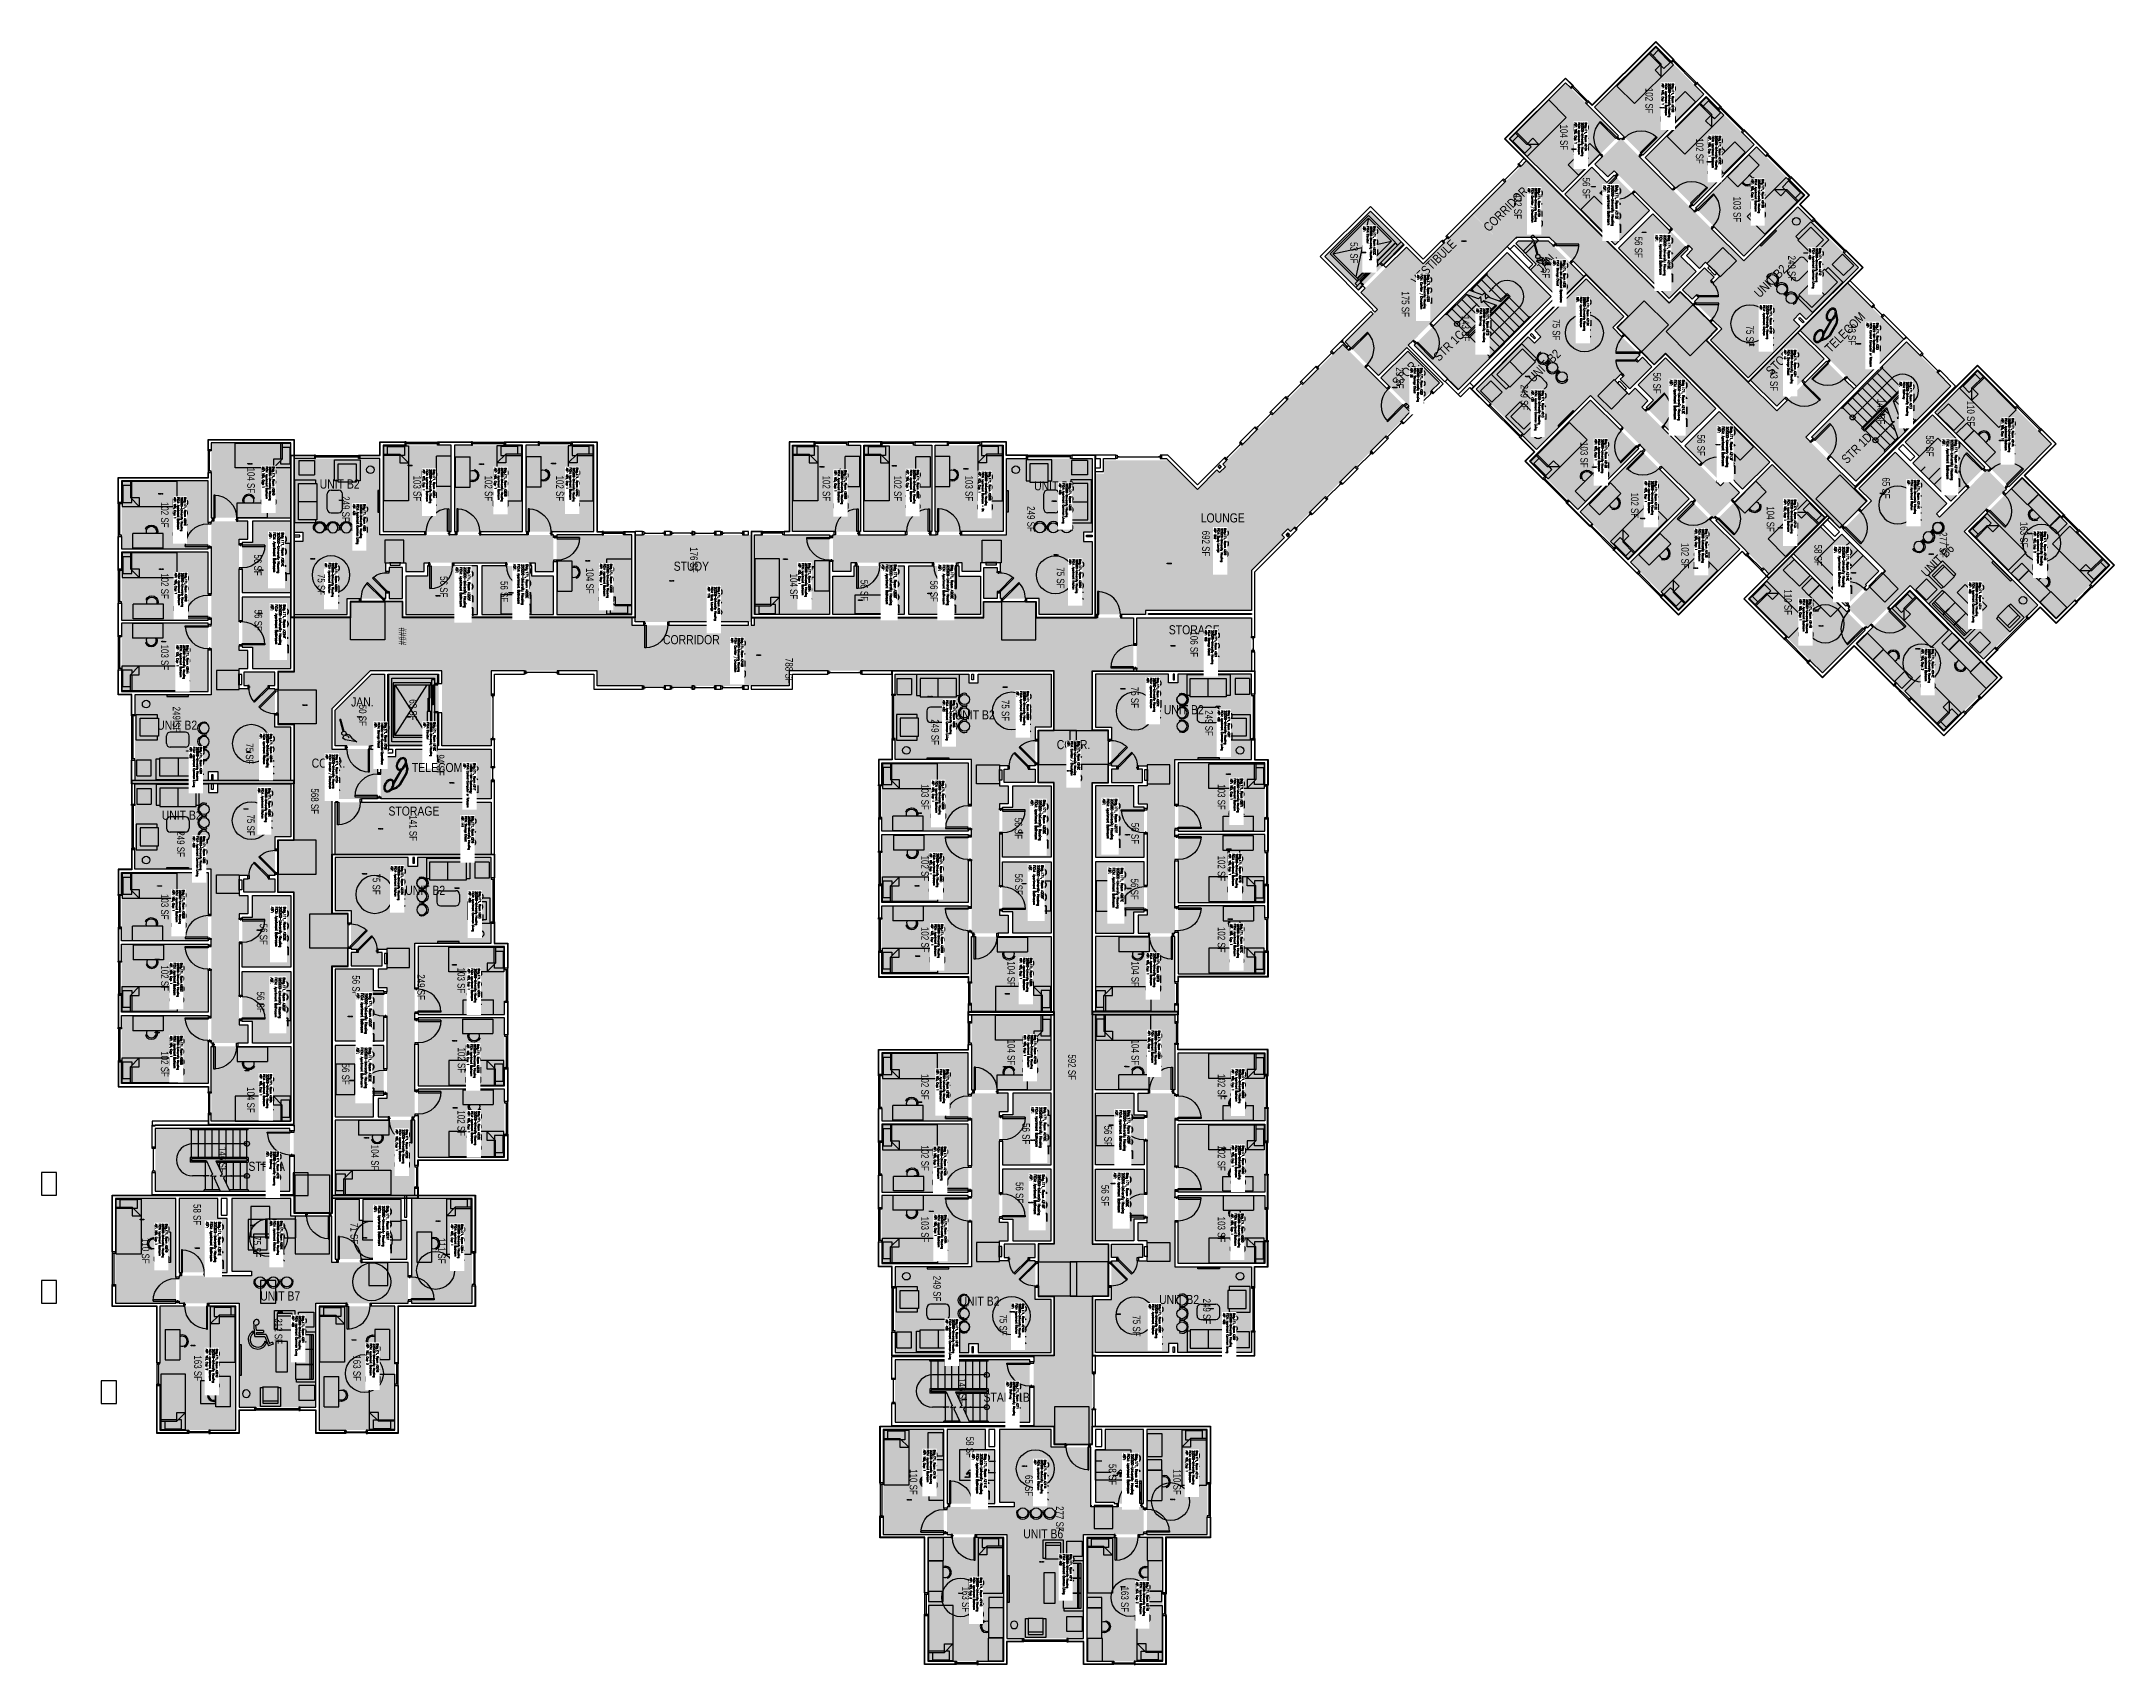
# Model space of a CAD drawing. Header units: inches. Extents: x -24 to 3257, y -489 to 2081.
import ezdxf
from ezdxf.enums import TextEntityAlignment as Align

# ---------------------------------------------------------------- set-up
doc = ezdxf.new("R2010")
doc.units = ezdxf.units.IN
doc.header["$LTSCALE"] = 48
doc.header["$MEASUREMENT"] = 0
for name, color, linetype in [('A-AREA-IDEN', 1, 'Continuous'), ('A-AREA-UNIT', 1, 'Continuous'), ('A-DOOR', 2, 'Continuous'), ('A-FLOR', 3, 'Continuous'), ('A-FLOR-ACCS', 2, 'Continuous'), ('A-FURN', 3, 'Continuous'), ('A-GLAZ', 1, 'Continuous'), ('A-IDEN-ICON', 4, 'Continuous'), ('A-IDEN-RNUM', 7, 'Continuous'), ('A-IDEN-SNUM', 4, 'Continuous'), ('A-IDEN-VNUM', 4, 'Continuous'), ('A-WALL', 5, 'Continuous'), ('AREA-TEXT', 3, 'Continuous'), ('E-POWR', 2, 'Continuous'), ('Rooms-Category-Color', 7, 'Continuous'), ('Rooms-College-Color', 7, 'Continuous'), ('Rooms-Department-Color', 7, 'Continuous'), ('Rooms-Division-Color', 7, 'Continuous'), ('Rooms-Information', 7, 'Continuous')]:
    doc.layers.add(name, color=color, linetype=linetype)
doc.styles.add('AREA', font='arial.ttf', dxfattribs={"width": 0.75, "height": 12})
doc.styles.add('DIMS', font='ARIALN.TTF')
doc.styles.add('ROOMSNUMBER', font='txt.shx', dxfattribs={"height": 0.03})
doc.styles.add('ROOMVNUMBER', font='simplex.shx', dxfattribs={"width": 0.85})
doc.styles.get("Standard").update_dxf_attribs({"font": 'ARIALN.TTF'})
doc.dimstyles.new('NBA 2004', dxfattribs={"dimscale": 128, "dimtxt": 0.125, "dimasz": 0.09375, "dimexe": 0.125, "dimexo": 0.125, "dimgap": 0.0625, "dimtad": 1, "dimdec": 3, "dimzin": 3, "dimdsep": 46, "dimlunit": 4, "dimtxsty": 'DIMS', "dimblk": 'ARCHTICK', "dimcen": 0.09375, "dimdle": 0.125, "dimclrd": 256, "dimclre": 256, "dimclrt": 2, "dimadec": 0, "dimazin": 0, "dimtfac": 0.75, "dimtdec": 3, "dimtmove": 2, "dimatfit": 2, "dimfxl": 0.125, "dimfrac": 2, "dimtolj": 1, "dimtzin": 0, "dimlwd": -1, "dimlwe": -1, "dimarcsym": 0})

# ---------------------------------------------------------------- blocks, each defined once
blk = doc.blocks.new('_ArchTick')
at = {"color": 0, "linetype": 'ByBlock', "const_width": 0.15}
blk.add_lwpolyline([(-0.5, -0.5), (0.5, 0.5)], dxfattribs=at)
blk = doc.blocks.new('A$C4D89189E')
for p, q in [((0, 48), (0, 0)), ((0, 48), (23.2, 48)), ((23.2, 48), (23.2, 0)), ((0, 0), (23.2, 0)), ((29.7, 22.2), (30.5, 20.3))]:
    blk.add_line(p, q)
for radius, start, end in [(10, 293.206, 109.5297), (8, 245.2999, 114.7001)]:
    blk.add_arc((26.6, 29.5), radius, start, end)
blk = doc.blocks.new('5ft_Diameter')
blk.add_circle((0, 0), 30)
blk = doc.blocks.new('Bar stool')
at = {"layer": 'A-FURN'}
for p, q in [((-7.4, -3), (-9.3, -3.7)), ((7.4, -3), (9.3, -3.7))]:
    blk.add_line(p, q, dxfattribs=at)
blk.add_circle((0, 0), 8, dxfattribs=at)
blk.add_arc((0, 0), 10, 338.206, 201.794, dxfattribs=at)
blk = doc.blocks.new('BED_TWIN')
at = {"linetype": 'Continuous'}
for p, q in [((87.250002, 19.500025), (0, 19.500025)), ((0, 19.500025), (0, -19.740625)), ((12.96, 13.379975), (0.99222, 13.379975)), ((1, 13.376575), (1, -13.500025)), ((12.96, 19.500025), (12.96, -5.659925)), ((15.12, -5.659925), (15.12, 19.500025)), ((87.250002, -19.740625), (87.250002, 19.504725)), ((0, -19.740625), (87.252733, -19.740625)), ((1, -13.500025), (15, -13.500025)), ((27.040597, -19.740625), (12.96, -5.659925)), ((12.96, -5.659925), (26.64, -5.659925)), ((15, -13.500025), (15, -7.717325)), ((26.64, -5.659925), (26.64, -19.340025))]:
    blk.add_line(p, q, dxfattribs=at)
blk = doc.blocks.new('I_FURN_TABLE_COFFEE TABLE_P')
at = {"linetype": 'ByBlock', "lineweight": -2}
blk.add_lwpolyline([(-24, 9), (-24, -9), (24, -9), (24, 9)], close=True, dxfattribs=at)
blk = doc.blocks.new('I_FURN_SOFA_LONG_P')
at = {"linetype": 'ByBlock', "lineweight": -2}
for p, q in [((6.6, 35.8), (6.6, 12.2)), ((9.2, 35.8), (9.2, 12.2)), ((3.7, 12.2), (31, 12.2)), ((3.7, 11.8), (31, 11.8)), ((6.6, 11.8), (6.6, -11.8)), ((9.2, 11.8), (9.2, -11.8)), ((3.7, -11.8), (31, -11.8)), ((3.7, -12.2), (31, -12.2)), ((6.6, -12.2), (6.6, -35.8)), ((9.2, -12.2), (9.2, -35.8))]:
    blk.add_line(p, q, dxfattribs=at)
blk.add_lwpolyline([(0, 40), (0, -40), (30, -40), (30, -35.8), (31, -35.8), (31, 35.8), (30, 35.8), (30, 40)], close=True, dxfattribs=at)
blk.add_lwpolyline([(30, 35.8), (3.7, 35.8), (3.7, -35.8), (30, -35.8)], dxfattribs=at)
blk = doc.blocks.new('FURN_CHAIR_CHAIR 2_P')
at = {"linetype": 'ByBlock', "lineweight": -2}
blk.add_line((9, -12), (9, 12), dxfattribs=at)
blk.add_lwpolyline([(31, 12), (30, 12), (30, 16), (0, 16), (0, -16), (30, -16), (30, -12), (31, -12)], close=True, dxfattribs=at)
blk.add_lwpolyline([(30, -12), (5, -12), (5, 12), (30, 12)], dxfattribs=at)
blk = doc.blocks.new('wardrobe')
at = {"layer": 'A-FURN'}
blk.add_lwpolyline([(3915.1, -1087.2), (3915.1, -1111.2), (3879.1, -1111.2), (3879.1, -1087.2)], close=True, dxfattribs=at)
blk = doc.blocks.new('floor lamp')
at = {"layer": 'A-FURN'}
blk.add_circle((4186.8, -1261.2), 6, dxfattribs=at)
blk = doc.blocks.new('HCSideToilet')
at = {"layer": 'A-FLOR-ACCS'}
for p, q in [((4315.6, -1670.4), (4315.6, -1718.4)), ((4371.6, -1670.4), (4315.6, -1670.4)), ((4371.6, -1718.4), (4371.6, -1670.4)), ((4339.9, -1682.4), (4315, -1682.4)), ((4325.5, -1700.4), (4315, -1700.4)), ((4349.5, -1680.9), (4350.9, -1679.5)), ((4355.2, -1686.6), (4349.5, -1680.9)), ((4350.9, -1679.5), (4354.2, -1682.8)), ((4356.1, -1675.4), (4354.2, -1675.4)), ((4354.2, -1682.8), (4354.2, -1675.4)), ((4360.9, -1680.9), (4355.2, -1686.6)), ((4356.1, -1675.4), (4356.1, -1682.8)), ((4356.1, -1682.8), (4359.4, -1679.5)), ((4359.4, -1679.5), (4360.9, -1680.9)), ((4315.6, -1718.4), (4371.6, -1718.4))]:
    blk.add_line(p, q, dxfattribs=at)
blk = doc.blocks.new('file drawer')
at = {"layer": 'A-FURN'}
blk.add_lwpolyline([(3981.8, -1241.9), (3981.8, -1265.2), (3965.9, -1265.2), (3965.9, -1241.9)], close=True, dxfattribs=at)
blk = doc.blocks.new('LUVSEAT')
at = {"layer": 'A-FURN'}
for p, q in [((0, 34), (-33, 34)), ((-33, 34), (-33, 28)), ((0, -34), (0, 34)), ((-6, 28), (-35, 28)), ((-35, 28), (-35, -29.2)), ((-6, -29.2), (-6, 28)), ((-35, -0.6), (-6, -0.6)), ((-35, -29.2), (-6, -29.2)), ((-33, -29.2), (-33, -34)), ((-33, -34), (0, -34))]:
    blk.add_line(p, q, dxfattribs=at)
blk = doc.blocks.new('30x48')
at = {"layer": 'A-FLOR-ACCS'}
blk.add_lwpolyline([(0, 30), (48, 30), (48, 0), (0, 0)], close=True, dxfattribs=at)
blk = doc.blocks.new('HC 54X60')
at = {"layer": 'A-FLOR-ACCS'}
blk.add_lwpolyline([(455.6, -685.6), (455.6, -745.6), (509.6, -745.6), (509.6, -685.6)], close=True, dxfattribs=at)
blk = doc.blocks.new('TV')
at = {"layer": 'A-FURN'}
blk.add_lwpolyline([(464.1, -449.8), (466.2, -449.8), (466.2, -484.1), (464.1, -484.1)], close=True, dxfattribs=at)
blk = doc.blocks.new('singleseat')
at = {"layer": 'A-FURN'}
for p, q in [((535.1, -401.3), (494.5, -401.3)), ((494.5, -401.3), (494.5, -434.3)), ((529.1, -407.3), (500.5, -407.3)), ((500.5, -407.3), (500.5, -436.3)), ((529.1, -436.3), (529.1, -407.3)), ((529.1, -436.3), (529.1, -407.3)), ((535.1, -434.3), (535.1, -401.3)), ((494.5, -434.3), (500.5, -434.3)), ((500.5, -436.3), (529.1, -436.3)), ((529.1, -434.3), (533.9, -434.3)), ((529.1, -434.3), (535.1, -434.3))]:
    blk.add_line(p, q, dxfattribs=at)
blk = doc.blocks.new('CPPHONE')
for p, q in [((0.0096, 0.0252), (-0.0196, -0.0252)), ((0.0169, 0.0279), (-0.0182, -0.0329))]:
    blk.add_line(p, q)
for points in [[(0.0364, 0.0572), (0.0417, 0.0308), (0.0382, 0.0108), (0.0082, -0.0411), (-0.0083, -0.0558), (-0.0338, -0.0645)], [(0.0334, 0.047), (0.0366, 0.0307), (0.0334, 0.0126), (0.0043, -0.0379), (-0.0109, -0.0514), (-0.0265, -0.0567)]]:
    blk.add_lwpolyline(points)
for points in [[(0.0288, 0.0786, 0.139889), (0.0216, 0.0804, 0.107118), (0.0122, 0.0781, 0.079812), (0.0039, 0.0722, 0.067459), (-0.0035, 0.0626, 0.067459), (-0.008, 0.0515, 0.079812), (-0.009, 0.0413, 0.107118), (-0.0064, 0.032, 0.139889), (-0.0012, 0.0267, 0.139889), (0.0061, 0.0248, 0.107118), (0.0155, 0.0272, 0.079812), (0.0238, 0.0331, 0.067459), (0.0312, 0.0426, 0.067459), (0.0357, 0.0538, 0.079812), (0.0367, 0.0639, 0.107118), (0.034, 0.0732, 0.139889)], [(0.0263, 0.0743, 0.139889), (0.0218, 0.0754, 0.107118), (0.0144, 0.0736, 0.079812), (0.0074, 0.0686, 0.067459), (0.0008, 0.0601, 0.067459), (-0.0032, 0.0502, 0.079812), (-0.004, 0.0417, 0.107118), (-0.0019, 0.0344, 0.139889), (0.0013, 0.031, 0.139889), (0.0059, 0.0298, 0.107118), (0.0133, 0.0317, 0.079812), (0.0203, 0.0367, 0.067459), (0.0268, 0.0451, 0.067459), (0.0309, 0.055, 0.079812), (0.0317, 0.0636, 0.107118), (0.0296, 0.0709, 0.139889)], [(-0.0262, -0.0167, 0.139889), (-0.0334, -0.0148, 0.107118), (-0.0428, -0.0172, 0.079812), (-0.0511, -0.0231, 0.067459), (-0.0585, -0.0326, 0.067459), (-0.063, -0.0438, 0.079812), (-0.064, -0.0539, 0.107118), (-0.0614, -0.0632, 0.139889), (-0.0562, -0.0686, 0.139889), (-0.0489, -0.0704, 0.107118), (-0.0395, -0.0681, 0.079812), (-0.0312, -0.0622, 0.067459), (-0.0238, -0.0526, 0.067459), (-0.0193, -0.0415, 0.079812), (-0.0183, -0.0313, 0.107118), (-0.021, -0.022, 0.139889)], [(-0.0287, -0.021, 0.139889), (-0.0332, -0.0198, 0.107118), (-0.0406, -0.0217, 0.079812), (-0.0476, -0.0267, 0.067459), (-0.0542, -0.0351, 0.067459), (-0.0582, -0.045, 0.079812), (-0.059, -0.0536, 0.107118), (-0.0569, -0.0609, 0.139889), (-0.0537, -0.0643, 0.139889), (-0.0491, -0.0654, 0.107118), (-0.0417, -0.0636, 0.079812), (-0.0347, -0.0586, 0.067459), (-0.0282, -0.0501, 0.067459), (-0.0241, -0.0402, 0.079812), (-0.0233, -0.0317, 0.107118), (-0.0254, -0.0244, 0.139889)]]:
    blk.add_lwpolyline(points, format="xyb", close=True)
blk = doc.blocks.new('cphc2')
for p, q in [((5.5, 8), (5, 15.8)), ((6.3, 11), (6.1, 14.1)), ((10, 11), (6.3, 11)), ((10, 11), (10, 10)), ((4.7, 9.6), (4.6, 10.7)), ((5.5, 8), (10.8, 8)), ((6.4, 10), (10, 10)), ((6.4, 9), (6.4, 10)), ((11.5, 9), (6.4, 9)), ((10.8, 8), (12.7, 3)), ((10.9, 5.7), (11.5, 4.2)), ((11.5, 9), (13.3, 4.3)), ((15.2, 3.9), (12.7, 3)), ((14.8, 4.9), (13.3, 4.3)), ((14.8, 4.9), (15.2, 3.9))]:
    blk.add_line(p, q)
for centre, radius, start, end in [((6.4, 15.5), 1.38, 260.2584, 166.6451), ((7, 6.3), 5, 118.3454, 334.8586), ((7, 6.3), 4, 125.1719, 350.8537)]:
    blk.add_arc(centre, radius, start, end)
blk = doc.blocks.new('CPCUST')
for p, q in [((0.017, -0.064), (0.02, -0.047)), ((0.036, -0.07), (0.017, -0.064)), ((0.026, -0.041), (0.045, -0.041)), ((0.03, -0.034), (0.038, -0.03)), ((0.112, -0.063), (0.036, -0.07)), ((0.038, -0.03), (0.053, -0.032)), ((0.045, -0.041), (0.054, -0.051)), ((0.053, -0.032), (0.075, -0.048)), ((0.075, -0.048), (0.112, -0.063))]:
    blk.add_line(p, q)
at = {"const_width": 0.015}
blk.add_lwpolyline([(-0.03, 0.05), (0.01, -0.019)], dxfattribs=at)
at = {"const_width": 0.0075}
blk.add_lwpolyline([(-0.033, 0.048, 1), (-0.027, 0.052, 1)], format="xyb", close=True, dxfattribs=at)
blk.add_circle((0.016, -0.031), 0.0141)

msp = doc.modelspace()

# ---------------------------------------------------------------- hatches: boundary and pattern name
h = msp.add_hatch()
h.set_pattern_fill('ANSI31', color=256, angle=-45, style=0)
h.set_pattern_definition([(1e-11, (2709.92543, 2428.47092), (-2e-14, 0.125), [])])
h.paths.add_polyline_path([(2531.4, 1781.2), (2572.9, 1739.6), (2566.4, 1733.1), (2524.9, 1774.7)], flags=9)
h = msp.add_hatch()
h.set_pattern_fill('ANSI31', color=256, angle=135, style=0)
h.set_pattern_definition([(180, (2387.51437, 824.45906), (2e-14, -0.125), [])])
h.paths.add_polyline_path([(2566, 1471.8), (2524.5, 1513.3), (2531, 1519.8), (2572.6, 1478.3)], flags=9)
h = msp.add_hatch()
h.set_pattern_fill('ANSI31', color=256, style=0)
h.set_pattern_definition([(135, (974.48172, 1819.33743), (0.088388348, 0.088388348), [])])
h.paths.add_polyline_path([(643, 1235.4), (584.3, 1235.4), (584.3, 1226.2), (643, 1226.2)], flags=9)
h = msp.add_hatch()
h.set_pattern_fill('ANSI31', color=256, style=0)
h.set_pattern_definition([(45, (1039.71383, 1819.33743), (-0.088388348, 0.088388348), [])])
h.paths.add_polyline_path([(1371.2, 1235.4), (1429.9, 1235.4), (1429.9, 1226.2), (1371.2, 1226.2)], flags=9)
h = msp.add_hatch()
h.set_pattern_fill('ANSI31', color=256, style=0)
h.set_pattern_definition([(225, (-275.59335, 1509.48172), (-0.088388348, 0.088388348), [])])
h.paths.add_polyline_path([(308.4, 1178), (308.4, 1119.3), (317.6, 1119.3), (317.6, 1178)], flags=9)
h = msp.add_hatch()
h.set_pattern_fill('ANSI31', color=256, angle=90, style=0)
h.set_pattern_definition([(135, (927.60886, 480.01828), (-0.088388348, -0.088388348), [])])
h.paths.add_polyline_path([(1511.6, 811.5), (1511.6, 870.2), (1520.8, 870.2), (1520.8, 811.5)], flags=9)
h = msp.add_hatch()
h.set_pattern_fill('ANSI31', color=256, style=0)
h.set_pattern_definition([(45, (2289.79557, 480.01828), (0.088388348, -0.088388348), [])])
h.paths.add_polyline_path([(1705.8, 811.5), (1705.8, 870.2), (1696.6, 870.2), (1696.6, 811.5)], flags=9)
h = msp.add_hatch()
h.set_pattern_fill('ANSI31', color=256, angle=90, style=0)
h.set_pattern_definition([(135, (-275.59335, 306.26828), (-0.088388348, -0.088388348), [])])
h.paths.add_polyline_path([(308.4, 637.7), (308.4, 696.5), (317.6, 696.5), (317.6, 637.7)], flags=9)
h = msp.add_hatch()
h.set_pattern_fill('ANSI31', color=256, style=0)
h.set_pattern_definition([(45, (1086.59335, 189.51828), (0.088388348, -0.088388348), [])])
h.paths.add_polyline_path([(502.6, 521), (502.6, 579.7), (493.4, 579.7), (493.4, 521)], flags=9)
h = msp.add_hatch()
h.set_pattern_fill('ANSI31', color=256, style=0)
h.set_pattern_definition([(225, (927.60886, 603.73172), (-0.088388348, 0.088388348), [])])
h.paths.add_polyline_path([(1511.6, 272.3), (1511.6, 213.5), (1520.8, 213.5), (1520.8, 272.3)], flags=9)
h = msp.add_hatch()
h.set_pattern_fill('ANSI31', color=256, angle=-90, style=0)
h.set_pattern_definition([(315, (2289.79557, 603.73172), (0.088388348, 0.088388348), [])])
h.paths.add_polyline_path([(1705.8, 272.3), (1705.8, 213.5), (1696.6, 213.5), (1696.6, 272.3)], flags=9)
at = {"layer": 'Rooms-Category-Color', "true_color": 0x728ef3}
for points in [[(2530.6, 2073.1), (2606.7, 1997), (2510, 1900.3), (2433.9, 1976.4)], [(2387.8, 2015.1), (2298.8, 1926.2), (2382.8, 1842.2), (2471.7, 1931.1)], [(2513.7, 1896.6), (2589.8, 1820.5), (2686.5, 1917.2), (2610.4, 1993.3)], [(2768.8, 1640.3), (2709.3, 1699.8), (2635, 1625.4), (2591.7, 1668.6), (2598.1, 1675), (2594.4, 1678.7), (2588, 1672.4), (2573, 1687.3), (2608, 1722.3), (2622.9, 1707.3), (2618.4, 1702.7), (2622.1, 1699), (2631.8, 1708.7), (2609.4, 1731.1), (2599.6, 1721.3), (2579.2, 1741.6), (2589, 1751.4), (2464.6, 1875.9), (2454.8, 1866.1), (2434.4, 1886.4), (2475.4, 1927.4), (2669.9, 1733), (2755.5, 1818.5), (2851.3, 1722.7)], [(2690.2, 1913.5), (2766.6, 1837.1), (2669.9, 1740.4), (2593.5, 1816.8)], [(2386.5, 1838.5), (2466.5, 1758.5), (2520.8, 1812.8), (2464.8, 1868.7), (2453.3, 1857.3), (2429.3, 1881.3)], [(2525.9, 1807.7), (2471.7, 1753.4), (2551.7, 1673.4), (2594.4, 1716.2), (2570.4, 1740.2), (2581.9, 1751.7)], [(2416.9, 1708.4), (2360.6, 1764.8), (2313.5, 1764.8), (2309.2, 1760.5), (2341.5, 1728.1), (2332.2, 1718.7), (2379.7, 1671.2)], [(2480.1, 1645.2), (2388.1, 1553.2), (2338.5, 1602.8), (2348.9, 1613.1), (2339, 1623), (2420.7, 1704.7)], [(2617.3, 1607.7), (2709.3, 1699.8), (2758.9, 1650.2), (2748.6, 1639.8), (2758.5, 1629.9), (2676.8, 1548.2)], [(2328.6, 1612.7), (2388.1, 1553.2), (2462.5, 1627.5), (2505.7, 1584.3), (2499.4, 1578), (2503.1, 1574.2), (2509.4, 1580.6), (2524.4, 1565.6), (2489.5, 1530.7), (2474.5, 1545.7), (2479, 1550.2), (2475.3, 1553.9), (2465.7, 1544.2), (2488.1, 1521.8), (2497.9, 1531.6), (2518.2, 1511.3), (2508.4, 1501.5), (2632.9, 1377), (2642.7, 1386.8), (2663, 1366.5), (2622, 1325.5), (2427.5, 1520), (2342, 1434.4), (2246.2, 1530.2)], [(2797, 1577.9), (2722, 1503), (2680.5, 1544.5), (2755.5, 1619.5)], [(1890.7, 1179.5), (1890.7, 1242.8), (1943.1, 1295.2), (1938.8, 1299.4), (1948.2, 1308.8), (1952.4, 1304.5), (2142, 1494.1), (2035.1, 1600.9), (1845.6, 1411.4), (1849.8, 1407.2), (1840.4, 1397.8), (1836.2, 1402.1), (1805.4, 1371.3), (1759.4, 1417.2), (1657.2, 1417.2), (1657.2, 1396), (1643.9, 1396), (1643.9, 1173.5), (1723, 1173.5), (1723, 1179.5)], [(2188.1, 1540.2), (2145.7, 1497.8), (2095.6, 1547.8), (2138.1, 1590.2)], [(2545.8, 1579.5), (2625.8, 1499.5), (2571.5, 1445.3), (2515.6, 1501.2), (2527, 1512.7), (2503, 1536.8)], [(2972.2, 1492.9), (3089.5, 1375.6), (3157.1, 1443.2), (3039.8, 1560.5)], [(2427.5, 1512.5), (2330.8, 1415.8), (2407.2, 1339.5), (2503.9, 1436.2)], [(2630.9, 1494.4), (2710.9, 1414.4), (2668.1, 1371.6), (2644.1, 1395.7), (2632.6, 1384.2), (2576.6, 1440.1)], [(2968.5, 1489.2), (2925.4, 1446.1), (2948, 1423.4), (2937.5, 1412.9), (2997.6, 1352.7), (3051.3, 1406.4)], [(244.5, 1445), (244.5, 1326.3), (370.2, 1326.3), (370.2, 1445)], [(375.5, 1303.6), (459.6, 1303.6), (459.6, 1198.5), (520.8, 1198.5), (520.8, 1207.4), (526, 1207.4), (526, 1198.5), (547.2, 1198.5), (547.2, 1247.9), (526, 1247.9), (526, 1241.4), (520.8, 1241.4), (520.8, 1255.1), (552.5, 1255.1), (552.5, 1241.2), (581.2, 1241.2), (581.2, 1255.1), (757.3, 1255.1), (757.3, 1241.2), (786, 1241.2), (786, 1299.2), (511, 1299.2), (511, 1420.2), (375.5, 1420.2)], [(516.3, 1441.2), (516.3, 1304.5), (624.3, 1304.5), (624.3, 1441.2)], [(629.5, 1441.2), (629.5, 1304.5), (737.1, 1304.5), (737.1, 1441.2)], [(742.4, 1441.2), (742.4, 1304.5), (850, 1304.5), (850, 1441.2)], [(1164.2, 1441.2), (1271.8, 1441.2), (1271.8, 1304.5), (1164.2, 1304.5)], [(1638.7, 1303.6), (1554.6, 1303.6), (1554.6, 1198.5), (1493.4, 1198.5), (1493.4, 1207.4), (1488.2, 1207.4), (1488.2, 1198.5), (1467, 1198.5), (1467, 1247.9), (1488.2, 1247.9), (1488.2, 1241.4), (1493.4, 1241.4), (1493.4, 1255.1), (1461.7, 1255.1), (1461.7, 1241.2), (1433, 1241.2), (1433, 1255.1), (1256.9, 1255.1), (1256.9, 1241.2), (1228.2, 1241.2), (1228.2, 1299.2), (1503.2, 1299.2), (1503.2, 1420.2), (1638.7, 1420.2)], [(1277.1, 1441.2), (1384.7, 1441.2), (1384.7, 1304.5), (1277.1, 1304.5)], [(1389.9, 1441.2), (1497.9, 1441.2), (1497.9, 1304.5), (1389.9, 1304.5)], [(2410.9, 1335.8), (2487, 1259.6), (2583.7, 1356.3), (2507.6, 1432.4)], [(2991, 1348.9), (2933.5, 1291.4), (2852.1, 1372.8), (2909.6, 1430.3)], [(102.5, 1385), (102.5, 1277.4), (239.3, 1277.4), (239.3, 1385)], [(2714.6, 1410.7), (2798.6, 1326.7), (2709.7, 1237.8), (2625.7, 1321.8)], [(3049.5, 1102.5), (3135.3, 1188.2), (3018.7, 1304.8), (3085.8, 1371.9), (3055, 1402.7), (2979.8, 1327.4), (2974.7, 1332.6), (2933.5, 1291.4), (2871.9, 1353), (2827.2, 1308.3), (2893.5, 1242.1), (2835.1, 1182.8), (2865.9, 1152), (2933, 1219.1)], [(3110.7, 1389.9), (3249.3, 1251.3), (3164.4, 1166.5), (3025.8, 1305.1)], [(2490.7, 1255.9), (2566.8, 1179.8), (2663.5, 1276.5), (2587.4, 1352.6)], [(240.1, 910.5), (240.1, 994.6), (345.3, 994.6), (345.3, 1055.8), (336.3, 1055.8), (336.3, 1061), (345.3, 1061), (345.3, 1082.2), (295.9, 1082.2), (295.9, 1061), (302.3, 1061), (302.3, 1055.8), (288.6, 1055.8), (288.6, 1087.5), (302.5, 1087.5), (302.5, 1116.2), (288.6, 1116.2), (288.6, 1292.3), (302.5, 1292.3), (302.5, 1321), (244.5, 1321), (244.5, 1046), (123.5, 1046), (123.5, 910.5)], [(370.2, 1321), (370.2, 1207.9), (293.5, 1207.9), (293.5, 1287), (309.8, 1287), (309.8, 1321)], [(459.6, 1173.5), (459.6, 1303.6), (389.5, 1303.6), (389.5, 1289), (375.5, 1289), (375.5, 1173.5)], [(791.3, 1299.2), (791.3, 1173.5), (910, 1173.5), (910, 1299.2)], [(915.3, 1299.2), (1098.9, 1299.2), (1098.9, 1161.5), (915.3, 1161.5)], [(1104.2, 1173.5), (1104.2, 1299.2), (1222.9, 1299.2), (1222.9, 1173.5)], [(1554.6, 1173.5), (1554.6, 1303.6), (1624.7, 1303.6), (1624.7, 1289), (1638.7, 1289), (1638.7, 1173.5)], [(2748.6, 1269.3), (2831.4, 1186.5), (2864.2, 1219.3), (2862.8, 1220.7), (2883.7, 1241.6), (2824.9, 1300.4), (2814, 1289.5), (2791.4, 1312.1)], [(102.5, 1272.1), (102.5, 1164.5), (239.3, 1164.5), (239.3, 1272.1)], [(552.5, 1234), (552.5, 1173.5), (665.6, 1173.5), (665.6, 1250.2), (586.5, 1250.2), (586.5, 1234)], [(672.9, 1250.2), (672.9, 1173.5), (786, 1173.5), (786, 1234), (752, 1234), (752, 1250.2)], [(1228.2, 1173.5), (1341.3, 1173.5), (1341.3, 1250.2), (1262.2, 1250.2), (1262.2, 1234), (1228.2, 1234)], [(1348.6, 1250.2), (1348.6, 1173.5), (1461.7, 1173.5), (1461.7, 1234), (1427.7, 1234), (1427.7, 1250.2)], [(2677.2, 1198), (2794.5, 1080.7), (2862.2, 1148.3), (2744.9, 1265.6)], [(293.5, 1200.6), (370.2, 1200.6), (370.2, 1087.5), (309.8, 1087.5), (309.8, 1121.5), (293.5, 1121.5)], [(2847.8, 1127.1), (2932.7, 1211.9), (3071.3, 1073.3), (2986.4, 988.5)], [(102.5, 1051.3), (102.5, 1159.3), (239.3, 1159.3), (239.3, 1051.3)], [(1890.7, 1084.2), (1890.7, 1168.2), (1709.2, 1168.2), (1709.2, 1084.2)], [(518.5, 965.5), (518.5, 1079), (498, 1079), (440.8, 1021.7), (440.8, 965.5)], [(1443.3, 1079), (1443.3, 994.9), (1548.5, 994.9), (1548.5, 933.7), (1539.5, 933.7), (1539.5, 928.5), (1548.5, 928.5), (1548.5, 907.3), (1499.1, 907.3), (1499.1, 928.5), (1505.5, 928.5), (1505.5, 933.7), (1491.8, 933.7), (1491.8, 902), (1505.7, 902), (1505.7, 873.3), (1491.8, 873.3), (1491.8, 697.3), (1505.7, 697.3), (1505.7, 668.5), (1447.7, 668.5), (1447.7, 943.5), (1326.7, 943.5), (1326.7, 1079)], [(1573.5, 994.9), (1443.3, 994.9), (1443.3, 1065), (1458, 1065), (1458, 1079), (1573.5, 1079)], [(1644, 994.9), (1774.1, 994.9), (1774.1, 1065), (1759.5, 1065), (1759.5, 1079), (1644, 1079)], [(1774.1, 1079), (1774.1, 994.9), (1669, 994.9), (1669, 933.7), (1677.9, 933.7), (1677.9, 928.5), (1669, 928.5), (1669, 907.3), (1718.3, 907.3), (1718.3, 928.5), (1711.9, 928.5), (1711.9, 933.7), (1725.6, 933.7), (1725.6, 902), (1711.7, 902), (1711.7, 873.3), (1725.6, 873.3), (1725.6, 697.3), (1711.7, 697.3), (1711.7, 668.5), (1769.7, 668.5), (1769.7, 943.5), (1890.7, 943.5), (1890.7, 1079)], [(370.2, 994.6), (240.1, 994.6), (240.1, 924.5), (254.8, 924.5), (254.8, 910.5), (370.2, 910.5)], [(1305.7, 938.3), (1305.7, 830.3), (1442.5, 830.3), (1442.5, 938.3)], [(1775, 938.3), (1911.7, 938.3), (1911.7, 830.3), (1775, 830.3)], [(240.1, 905.3), (240.1, 821.1), (345.3, 821.1), (345.3, 760), (336.3, 760), (336.3, 754.7), (345.3, 754.7), (345.3, 733.5), (295.9, 733.5), (295.9, 754.7), (302.3, 754.7), (302.3, 760), (288.6, 760), (288.6, 728.3), (302.5, 728.3), (302.5, 699.5), (288.6, 699.5), (288.6, 523.5), (302.5, 523.5), (302.5, 494.8), (244.5, 494.8), (244.5, 769.8), (123.5, 769.8), (123.5, 905.3)], [(370.2, 821.1), (240.1, 821.1), (240.1, 891.3), (254.8, 891.3), (254.8, 905.3), (370.2, 905.3)], [(1513, 902), (1573.5, 902), (1573.5, 788.9), (1496.7, 788.9), (1496.7, 868), (1513, 868)], [(1644, 902), (1644, 788.9), (1720.7, 788.9), (1720.7, 868), (1704.5, 868), (1704.5, 902)], [(687.5, 876), (687.5, 793.8), (440.8, 793.8), (440.8, 876)], [(1305.7, 825), (1305.7, 717.4), (1442.5, 717.4), (1442.5, 825)], [(1775, 825), (1911.7, 825), (1911.7, 717.4), (1775, 717.4)], [(440.8, 704.4), (570.9, 704.4), (570.9, 774.5), (556.3, 774.5), (556.3, 788.5), (440.8, 788.5)], [(570.9, 788.5), (570.9, 704.4), (465.8, 704.4), (465.8, 643.2), (474.7, 643.2), (474.7, 638), (465.8, 638), (465.8, 616.8), (515.1, 616.8), (515.1, 638), (508.7, 638), (508.7, 643.2), (522.4, 643.2), (522.4, 611.5), (508.5, 611.5), (508.5, 582.8), (522.4, 582.8), (522.4, 406.8), (508.5, 406.8), (508.5, 378), (566.5, 378), (566.5, 653), (687.5, 653), (687.5, 788.5)], [(102.5, 764.5), (102.5, 656.5), (239.3, 656.5), (239.3, 764.5)], [(1573.5, 668.5), (1573.5, 781.6), (1496.7, 781.6), (1496.7, 702.5), (1513, 702.5), (1513, 668.5)], [(1644, 781.6), (1644, 668.5), (1704.5, 668.5), (1704.5, 702.5), (1720.7, 702.5), (1720.7, 781.6)], [(293.5, 694.3), (293.5, 615.1), (370.2, 615.1), (370.2, 728.3), (309.8, 728.3), (309.8, 694.3)], [(1305.7, 712.1), (1305.7, 604.5), (1442.5, 604.5), (1442.5, 712.1)], [(1775, 712.1), (1775, 604.5), (1911.7, 604.5), (1911.7, 712.1)], [(1573.5, 544.5), (1447.7, 544.5), (1447.7, 663.3), (1573.5, 663.3)], [(1644, 544.5), (1644, 663.3), (1769.7, 663.3), (1769.7, 544.5)], [(239.3, 543.6), (239.3, 651.3), (102.5, 651.3), (102.5, 543.6)], [(708.5, 539.8), (708.5, 647.8), (571.8, 647.8), (571.8, 539.8)], [(370.2, 607.9), (293.5, 607.9), (293.5, 528.8), (309.8, 528.8), (309.8, 494.8), (370.2, 494.8)], [(440.8, 611.5), (440.8, 498.4), (517.5, 498.4), (517.5, 577.5), (501.3, 577.5), (501.3, 611.5)], [(102.5, 538.4), (102.5, 430.8), (239.3, 430.8), (239.3, 538.4)], [(571.8, 426.9), (571.8, 534.5), (708.5, 534.5), (708.5, 426.9)], [(1447.7, 539.3), (1573.5, 539.3), (1573.5, 420.5), (1447.7, 420.5)], [(1644, 539.3), (1769.7, 539.3), (1769.7, 420.5), (1644, 420.5)], [(244.5, 370.8), (370.2, 370.8), (370.2, 489.5), (244.5, 489.5)], [(440.8, 491.1), (440.8, 378), (501.3, 378), (501.3, 412), (517.5, 412), (517.5, 491.1)], [(1305.7, 479.3), (1442.5, 479.3), (1442.5, 371.6), (1305.7, 371.6)], [(1775, 479.3), (1911.7, 479.3), (1911.7, 371.6), (1775, 371.6)], [(708.5, 421.6), (708.5, 314), (571.8, 314), (571.8, 421.6)], [(1443.3, 4.8), (1443.3, 88.9), (1548.5, 88.9), (1548.5, 150), (1539.5, 150), (1539.5, 155.3), (1548.5, 155.3), (1548.5, 176.5), (1499.1, 176.5), (1499.1, 155.3), (1505.5, 155.3), (1505.5, 150), (1491.8, 150), (1491.8, 181.7), (1505.7, 181.7), (1505.7, 210.5), (1491.8, 210.5), (1491.8, 386.5), (1505.7, 386.5), (1505.7, 415.3), (1447.7, 415.3), (1447.7, 140.3), (1326.7, 140.3), (1326.7, 4.8)], [(1496.7, 381.3), (1496.7, 302.1), (1573.5, 302.1), (1573.5, 415.3), (1513, 415.3), (1513, 381.3)], [(1644, 415.3), (1644, 302.1), (1720.7, 302.1), (1720.7, 381.3), (1704.5, 381.3), (1704.5, 415.3)], [(1774.1, 4.8), (1774.1, 88.9), (1669, 88.9), (1669, 150), (1677.9, 150), (1677.9, 155.3), (1669, 155.3), (1669, 176.5), (1718.3, 176.5), (1718.3, 155.3), (1711.9, 155.3), (1711.9, 150), (1725.6, 150), (1725.6, 181.7), (1711.7, 181.7), (1711.7, 210.5), (1725.6, 210.5), (1725.6, 386.5), (1711.7, 386.5), (1711.7, 415.3), (1769.7, 415.3), (1769.7, 140.3), (1890.7, 140.3), (1890.7, 4.8)], [(440.8, 372.8), (440.8, 254), (566.5, 254), (566.5, 372.8)], [(1305.7, 366.4), (1442.5, 366.4), (1442.5, 258.8), (1305.7, 258.8)], [(1775, 366.4), (1911.7, 366.4), (1911.7, 258.8), (1775, 258.8)], [(1496.7, 294.9), (1573.5, 294.9), (1573.5, 181.7), (1513, 181.7), (1513, 215.7), (1496.7, 215.7)], [(1644, 294.9), (1644, 181.7), (1704.5, 181.7), (1704.5, 215.7), (1720.7, 215.7), (1720.7, 294.9)], [(92.8, 248.8), (92.8, 82.9), (188.5, 82.9), (188.5, 248.8)], [(193.7, 248.8), (193.7, 131.6), (269.6, 131.6), (269.6, 216.8), (254.7, 216.8), (254.7, 248.8)], [(370.2, 133.6), (276.8, 133.6), (276.8, 248.8), (370.2, 248.8)], [(440.8, 246.8), (440.8, 152.6), (553.9, 152.6), (553.9, 213.8), (544.9, 213.8), (544.9, 246.8), (484.5, 246.8), (484.5, 213.8), (479.3, 213.8), (479.3, 246.8)], [(657.2, 248.8), (657.2, 82.9), (561.2, 82.9), (561.2, 248.8)], [(1305.7, 253.5), (1442.5, 253.5), (1442.5, 145.5), (1305.7, 145.5)], [(1911.7, 145.5), (1775, 145.5), (1775, 253.5), (1911.7, 253.5)], [(288.6, -82), (409.8, -82), (409.8, 82.9), (555.9, 82.9), (555.9, 147.4), (435.5, 147.4), (435.5, 220.8), (370.2, 220.8), (370.2, 133.6), (308, 133.6), (308, 126.4), (193.7, 126.4), (193.7, 82.9), (288.6, 82.9)], [(163.3, -118), (283.3, -118), (283.3, 78), (163.3, 78)], [(415.1, 78), (415.1, -118), (535.1, -118), (535.1, 78)], [(1573.5, 88.9), (1443.3, 88.9), (1443.3, 18.8), (1458, 18.8), (1458, 4.8), (1573.5, 4.8)], [(1644, 88.9), (1774.1, 88.9), (1774.1, 18.8), (1759.5, 18.8), (1759.5, 4.8), (1644, 4.8)], [(1308.1, -117.2), (1403.7, -117.2), (1403.7, -283.1), (1308.1, -283.1)], [(1409, -117.2), (1409, -234.4), (1484.8, -234.4), (1484.8, -149.2), (1469.9, -149.2), (1469.9, -117.2)], [(1573.5, -232.4), (1492.1, -232.4), (1492.1, -117.2), (1573.5, -117.2)], [(1659.4, -117.2), (1720, -117.2), (1720, -234.4), (1673.6, -234.4), (1673.6, -232.4), (1644, -232.4), (1644, -149.2), (1659.4, -149.2)], [(1725.2, -117.2), (1820.8, -117.2), (1820.8, -283.1), (1725.2, -283.1)], [(1503.8, -448), (1625.1, -448), (1625.1, -283.1), (1720, -283.1), (1720, -239.6), (1636.7, -239.6), (1636.7, -145.2), (1573.5, -145.2), (1573.5, -232.4), (1515.3, -232.4), (1515.3, -239.6), (1409, -239.6), (1409, -283.1), (1503.8, -283.1)], [(1378.6, -484), (1498.6, -484), (1498.6, -288), (1378.6, -288)], [(1630.3, -288), (1750.3, -288), (1750.3, -484), (1630.3, -484)]]:
    msp.add_hatch(color=171, dxfattribs=at).paths.add_polyline_path(points)
at = {"layer": 'Rooms-Category-Color', "true_color": 0xadadad}
for points in [[(2825.6, 1314.2), (2822.1, 1310.6), (2545.8, 1587), (2528.1, 1569.3), (2469.9, 1627.5), (2487.6, 1645.2), (2362.7, 1770), (2309.6, 1770), (2293.9, 1754.3), (2241.2, 1807), (2325.9, 1891.7), (2551.7, 1666), (2569.3, 1683.6), (2627.5, 1625.4), (2613.6, 1611.5), (2609.9, 1607.7), (2722, 1495.6), (2800.7, 1574.2), (2844.4, 1530.6), (2767.9, 1454.1), (2846.2, 1375.7), (2846.9, 1375), (2844.7, 1372.9), (2864.5, 1353.1), (2825.7, 1314.3)], [(2060.1, 1686.6), (2006.9, 1739.8), (2079, 1811.9), (2132.2, 1758.7)], [(2293.9, 1754.3), (2091.9, 1551.5), (2038.8, 1604.7), (2090.4, 1656.3), (2063.8, 1682.9), (2135.9, 1755), (2162.5, 1728.4), (2241.1, 1807), (2293.9, 1754.3)], [(2295.3, 1746.5), (2365.3, 1676.5), (2217.7, 1529.4), (2148.2, 1599.4)], [(2847.1, 1384.1), (2997.7, 1534.7), (2927.7, 1604.7), (2777.1, 1454.1)], [(547.2, 1168.2), (547.2, 1193.2), (464.9, 1193.2), (464.9, 1168.2), (375.5, 1168.2), (375.5, 1082.2), (350.5, 1082.2), (350.5, 999.9), (375.5, 999.9), (375.5, 815.9), (350.5, 815.9), (350.5, 733.5), (375.5, 733.5), (374.9, 226), (435.5, 226), (435.5, 616.8), (460.5, 616.8), (460.5, 699.1), (435.5, 699.1), (435.5, 881.3), (507.5, 881.3), (507.5, 960.2), (435.5, 960.2), (435.5, 1023.9), (495.9, 1084.2), (547.2, 1084.2)], [(547.2, 1084.2), (609.5, 1084.2), (609.5, 965.5), (687.5, 965.5), (687.5, 1084.2), (855.3, 1084.2), (855.3, 1060.3), (1159, 1060.3), (1159, 1084.2), (1578.7, 1084.2), (1704, 1084.2), (1704, 1168.2), (1549.3, 1168.2), (1549.3, 1193.2), (1467, 1193.2), (1467, 1168.2), (1104.2, 1168.2), (1104.2, 1156.3), (910, 1156.3), (910, 1168.2), (547.2, 1168.2), (547.2, 1084.2)], [(1638.7, 1084.2), (1578.7, 1084.2), (1578.7, 989.6), (1553.7, 989.6), (1553.7, 907.3), (1578.7, 907.3), (1578.7, 176.5), (1553.7, 176.5), (1553.7, 94.1), (1578.7, 94.1), (1578.7, -0.5), (1546.3, -0.5), (1546.3, -112), (1578.7, -112), (1578.7, -140), (1638.7, -140), (1638.7, 94.1), (1663.7, 94.1), (1663.7, 176.5), (1638.7, 176.5), (1638.7, 907.3), (1663.7, 907.3), (1663.7, 989.6), (1638.7, 989.6)], [(604.3, 965.5), (523.8, 965.5), (523.8, 1079), (604.3, 1079)], [(369, 359.3), (155.9, 359.3), (155.9, 260.3), (369, 260.3)], [(1539.8, -6.7), (1539.8, -105.7), (1326.7, -105.7), (1326.7, -6.7)]]:
    msp.add_hatch(color=253, dxfattribs=at).paths.add_polyline_path(points)
at = {"layer": 'Rooms-Category-Color', "true_color": 0xe3c5e1}
for points in [[(2923.1, 1609.3), (2848.1, 1534.3), (2759.2, 1623.2), (2834.2, 1698.2)], [(687.5, 960.2), (687.5, 881.3), (512.8, 881.3), (512.8, 948.3), (536.8, 948.3), (536.8, 960.2)]]:
    msp.add_hatch(color=254, dxfattribs=at).paths.add_polyline_path(points)
at = {"layer": 'Rooms-College-Color', "true_color": 0xadadad}
for points in [[(2530.6, 2073.1), (2606.7, 1997), (2510, 1900.3), (2433.9, 1976.4)], [(2387.8, 2015.1), (2298.8, 1926.2), (2382.8, 1842.2), (2471.7, 1931.1)], [(2513.7, 1896.6), (2589.8, 1820.5), (2686.5, 1917.2), (2610.4, 1993.3)], [(2768.8, 1640.3), (2709.3, 1699.8), (2635, 1625.4), (2591.7, 1668.6), (2598.1, 1675), (2594.4, 1678.7), (2588, 1672.4), (2573, 1687.3), (2608, 1722.3), (2622.9, 1707.3), (2618.4, 1702.7), (2622.1, 1699), (2631.8, 1708.7), (2609.4, 1731.1), (2599.6, 1721.3), (2579.2, 1741.6), (2589, 1751.4), (2464.6, 1875.9), (2454.8, 1866.1), (2434.4, 1886.4), (2475.4, 1927.4), (2669.9, 1733), (2755.5, 1818.5), (2851.3, 1722.7)], [(2690.2, 1913.5), (2766.6, 1837.1), (2669.9, 1740.4), (2593.5, 1816.8)], [(2825.6, 1314.2), (2822.1, 1310.6), (2545.8, 1587), (2528.1, 1569.3), (2469.9, 1627.5), (2487.6, 1645.2), (2362.7, 1770), (2309.6, 1770), (2293.9, 1754.3), (2241.2, 1807), (2325.9, 1891.7), (2551.7, 1666), (2569.3, 1683.6), (2627.5, 1625.4), (2613.6, 1611.5), (2609.9, 1607.7), (2722, 1495.6), (2800.7, 1574.2), (2844.4, 1530.6), (2767.9, 1454.1), (2846.2, 1375.7), (2846.9, 1375), (2844.7, 1372.9), (2864.5, 1353.1), (2825.7, 1314.3)], [(2386.5, 1838.5), (2466.5, 1758.5), (2520.8, 1812.8), (2464.8, 1868.7), (2453.3, 1857.3), (2429.3, 1881.3)], [(2060.1, 1686.6), (2006.9, 1739.8), (2079, 1811.9), (2132.2, 1758.7)], [(2293.9, 1754.3), (2091.9, 1551.5), (2038.8, 1604.7), (2090.4, 1656.3), (2063.8, 1682.9), (2135.9, 1755), (2162.5, 1728.4), (2241.1, 1807), (2293.9, 1754.3)], [(2525.9, 1807.7), (2471.7, 1753.4), (2551.7, 1673.4), (2594.4, 1716.2), (2570.4, 1740.2), (2581.9, 1751.7)], [(2295.3, 1746.5), (2365.3, 1676.5), (2217.7, 1529.4), (2148.2, 1599.4)], [(2416.9, 1708.4), (2360.6, 1764.8), (2313.5, 1764.8), (2309.2, 1760.5), (2341.5, 1728.1), (2332.2, 1718.7), (2379.7, 1671.2)], [(2480.1, 1645.2), (2388.1, 1553.2), (2338.5, 1602.8), (2348.9, 1613.1), (2339, 1623), (2420.7, 1704.7)], [(2617.3, 1607.7), (2709.3, 1699.8), (2758.9, 1650.2), (2748.6, 1639.8), (2758.5, 1629.9), (2676.8, 1548.2)], [(2923.1, 1609.3), (2848.1, 1534.3), (2759.2, 1623.2), (2834.2, 1698.2)], [(2328.6, 1612.7), (2388.1, 1553.2), (2462.5, 1627.5), (2505.7, 1584.3), (2499.4, 1578), (2503.1, 1574.2), (2509.4, 1580.6), (2524.4, 1565.6), (2489.5, 1530.7), (2474.5, 1545.7), (2479, 1550.2), (2475.3, 1553.9), (2465.7, 1544.2), (2488.1, 1521.8), (2497.9, 1531.6), (2518.2, 1511.3), (2508.4, 1501.5), (2632.9, 1377), (2642.7, 1386.8), (2663, 1366.5), (2622, 1325.5), (2427.5, 1520), (2342, 1434.4), (2246.2, 1530.2)], [(2797, 1577.9), (2722, 1503), (2680.5, 1544.5), (2755.5, 1619.5)], [(1890.7, 1179.5), (1890.7, 1242.8), (1943.1, 1295.2), (1938.8, 1299.4), (1948.2, 1308.8), (1952.4, 1304.5), (2142, 1494.1), (2035.1, 1600.9), (1845.6, 1411.4), (1849.8, 1407.2), (1840.4, 1397.8), (1836.2, 1402.1), (1805.4, 1371.3), (1759.4, 1417.2), (1657.2, 1417.2), (1657.2, 1396), (1643.9, 1396), (1643.9, 1173.5), (1723, 1173.5), (1723, 1179.5)], [(2188.1, 1540.2), (2145.7, 1497.8), (2095.6, 1547.8), (2138.1, 1590.2)], [(2545.8, 1579.5), (2625.8, 1499.5), (2571.5, 1445.3), (2515.6, 1501.2), (2527, 1512.7), (2503, 1536.8)], [(2847.1, 1384.1), (2997.7, 1534.7), (2927.7, 1604.7), (2777.1, 1454.1)], [(2972.2, 1492.9), (3089.5, 1375.6), (3157.1, 1443.2), (3039.8, 1560.5)], [(2427.5, 1512.5), (2330.8, 1415.8), (2407.2, 1339.5), (2503.9, 1436.2)], [(2630.9, 1494.4), (2710.9, 1414.4), (2668.1, 1371.6), (2644.1, 1395.7), (2632.6, 1384.2), (2576.6, 1440.1)], [(2968.5, 1489.2), (2925.4, 1446.1), (2948, 1423.4), (2937.5, 1412.9), (2997.6, 1352.7), (3051.3, 1406.4)], [(244.5, 1445), (244.5, 1326.3), (370.2, 1326.3), (370.2, 1445)], [(375.5, 1303.6), (459.6, 1303.6), (459.6, 1198.5), (520.8, 1198.5), (520.8, 1207.4), (526, 1207.4), (526, 1198.5), (547.2, 1198.5), (547.2, 1247.9), (526, 1247.9), (526, 1241.4), (520.8, 1241.4), (520.8, 1255.1), (552.5, 1255.1), (552.5, 1241.2), (581.2, 1241.2), (581.2, 1255.1), (757.3, 1255.1), (757.3, 1241.2), (786, 1241.2), (786, 1299.2), (511, 1299.2), (511, 1420.2), (375.5, 1420.2)], [(516.3, 1441.2), (516.3, 1304.5), (624.3, 1304.5), (624.3, 1441.2)], [(629.5, 1441.2), (629.5, 1304.5), (737.1, 1304.5), (737.1, 1441.2)], [(742.4, 1441.2), (742.4, 1304.5), (850, 1304.5), (850, 1441.2)], [(1164.2, 1441.2), (1271.8, 1441.2), (1271.8, 1304.5), (1164.2, 1304.5)], [(1638.7, 1303.6), (1554.6, 1303.6), (1554.6, 1198.5), (1493.4, 1198.5), (1493.4, 1207.4), (1488.2, 1207.4), (1488.2, 1198.5), (1467, 1198.5), (1467, 1247.9), (1488.2, 1247.9), (1488.2, 1241.4), (1493.4, 1241.4), (1493.4, 1255.1), (1461.7, 1255.1), (1461.7, 1241.2), (1433, 1241.2), (1433, 1255.1), (1256.9, 1255.1), (1256.9, 1241.2), (1228.2, 1241.2), (1228.2, 1299.2), (1503.2, 1299.2), (1503.2, 1420.2), (1638.7, 1420.2)], [(1277.1, 1441.2), (1384.7, 1441.2), (1384.7, 1304.5), (1277.1, 1304.5)], [(1389.9, 1441.2), (1497.9, 1441.2), (1497.9, 1304.5), (1389.9, 1304.5)], [(2410.9, 1335.8), (2487, 1259.6), (2583.7, 1356.3), (2507.6, 1432.4)], [(2991, 1348.9), (2933.5, 1291.4), (2852.1, 1372.8), (2909.6, 1430.3)], [(102.5, 1385), (102.5, 1277.4), (239.3, 1277.4), (239.3, 1385)], [(2714.6, 1410.7), (2798.6, 1326.7), (2709.7, 1237.8), (2625.7, 1321.8)], [(3049.5, 1102.5), (3135.3, 1188.2), (3018.7, 1304.8), (3085.8, 1371.9), (3055, 1402.7), (2979.8, 1327.4), (2974.7, 1332.6), (2933.5, 1291.4), (2871.9, 1353), (2827.2, 1308.3), (2893.5, 1242.1), (2835.1, 1182.8), (2865.9, 1152), (2933, 1219.1)], [(3110.7, 1389.9), (3249.3, 1251.3), (3164.4, 1166.5), (3025.8, 1305.1)], [(2490.7, 1255.9), (2566.8, 1179.8), (2663.5, 1276.5), (2587.4, 1352.6)], [(240.1, 910.5), (240.1, 994.6), (345.3, 994.6), (345.3, 1055.8), (336.3, 1055.8), (336.3, 1061), (345.3, 1061), (345.3, 1082.2), (295.9, 1082.2), (295.9, 1061), (302.3, 1061), (302.3, 1055.8), (288.6, 1055.8), (288.6, 1087.5), (302.5, 1087.5), (302.5, 1116.2), (288.6, 1116.2), (288.6, 1292.3), (302.5, 1292.3), (302.5, 1321), (244.5, 1321), (244.5, 1046), (123.5, 1046), (123.5, 910.5)], [(370.2, 1321), (370.2, 1207.9), (293.5, 1207.9), (293.5, 1287), (309.8, 1287), (309.8, 1321)], [(459.6, 1173.5), (459.6, 1303.6), (389.5, 1303.6), (389.5, 1289), (375.5, 1289), (375.5, 1173.5)], [(791.3, 1299.2), (791.3, 1173.5), (910, 1173.5), (910, 1299.2)], [(915.3, 1299.2), (1098.9, 1299.2), (1098.9, 1161.5), (915.3, 1161.5)], [(1104.2, 1173.5), (1104.2, 1299.2), (1222.9, 1299.2), (1222.9, 1173.5)], [(1554.6, 1173.5), (1554.6, 1303.6), (1624.7, 1303.6), (1624.7, 1289), (1638.7, 1289), (1638.7, 1173.5)], [(2748.6, 1269.3), (2831.4, 1186.5), (2864.2, 1219.3), (2862.8, 1220.7), (2883.7, 1241.6), (2824.9, 1300.4), (2814, 1289.5), (2791.4, 1312.1)], [(102.5, 1272.1), (102.5, 1164.5), (239.3, 1164.5), (239.3, 1272.1)], [(552.5, 1234), (552.5, 1173.5), (665.6, 1173.5), (665.6, 1250.2), (586.5, 1250.2), (586.5, 1234)], [(672.9, 1250.2), (672.9, 1173.5), (786, 1173.5), (786, 1234), (752, 1234), (752, 1250.2)], [(1228.2, 1173.5), (1341.3, 1173.5), (1341.3, 1250.2), (1262.2, 1250.2), (1262.2, 1234), (1228.2, 1234)], [(1348.6, 1250.2), (1348.6, 1173.5), (1461.7, 1173.5), (1461.7, 1234), (1427.7, 1234), (1427.7, 1250.2)], [(2677.2, 1198), (2794.5, 1080.7), (2862.2, 1148.3), (2744.9, 1265.6)], [(293.5, 1200.6), (370.2, 1200.6), (370.2, 1087.5), (309.8, 1087.5), (309.8, 1121.5), (293.5, 1121.5)], [(547.2, 1168.2), (547.2, 1193.2), (464.9, 1193.2), (464.9, 1168.2), (375.5, 1168.2), (375.5, 1082.2), (350.5, 1082.2), (350.5, 999.9), (375.5, 999.9), (375.5, 815.9), (350.5, 815.9), (350.5, 733.5), (375.5, 733.5), (374.9, 226), (435.5, 226), (435.5, 616.8), (460.5, 616.8), (460.5, 699.1), (435.5, 699.1), (435.5, 881.3), (507.5, 881.3), (507.5, 960.2), (435.5, 960.2), (435.5, 1023.9), (495.9, 1084.2), (547.2, 1084.2)], [(547.2, 1084.2), (609.5, 1084.2), (609.5, 965.5), (687.5, 965.5), (687.5, 1084.2), (855.3, 1084.2), (855.3, 1060.3), (1159, 1060.3), (1159, 1084.2), (1578.7, 1084.2), (1704, 1084.2), (1704, 1168.2), (1549.3, 1168.2), (1549.3, 1193.2), (1467, 1193.2), (1467, 1168.2), (1104.2, 1168.2), (1104.2, 1156.3), (910, 1156.3), (910, 1168.2), (547.2, 1168.2), (547.2, 1084.2)], [(2847.8, 1127.1), (2932.7, 1211.9), (3071.3, 1073.3), (2986.4, 988.5)], [(102.5, 1051.3), (102.5, 1159.3), (239.3, 1159.3), (239.3, 1051.3)], [(1890.7, 1084.2), (1890.7, 1168.2), (1709.2, 1168.2), (1709.2, 1084.2)], [(1638.7, 1084.2), (1578.7, 1084.2), (1578.7, 989.6), (1553.7, 989.6), (1553.7, 907.3), (1578.7, 907.3), (1578.7, 176.5), (1553.7, 176.5), (1553.7, 94.1), (1578.7, 94.1), (1578.7, -0.5), (1546.3, -0.5), (1546.3, -112), (1578.7, -112), (1578.7, -140), (1638.7, -140), (1638.7, 94.1), (1663.7, 94.1), (1663.7, 176.5), (1638.7, 176.5), (1638.7, 907.3), (1663.7, 907.3), (1663.7, 989.6), (1638.7, 989.6)], [(518.5, 965.5), (518.5, 1079), (498, 1079), (440.8, 1021.7), (440.8, 965.5)], [(604.3, 965.5), (523.8, 965.5), (523.8, 1079), (604.3, 1079)], [(1443.3, 1079), (1443.3, 994.9), (1548.5, 994.9), (1548.5, 933.7), (1539.5, 933.7), (1539.5, 928.5), (1548.5, 928.5), (1548.5, 907.3), (1499.1, 907.3), (1499.1, 928.5), (1505.5, 928.5), (1505.5, 933.7), (1491.8, 933.7), (1491.8, 902), (1505.7, 902), (1505.7, 873.3), (1491.8, 873.3), (1491.8, 697.3), (1505.7, 697.3), (1505.7, 668.5), (1447.7, 668.5), (1447.7, 943.5), (1326.7, 943.5), (1326.7, 1079)], [(1573.5, 994.9), (1443.3, 994.9), (1443.3, 1065), (1458, 1065), (1458, 1079), (1573.5, 1079)], [(1644, 994.9), (1774.1, 994.9), (1774.1, 1065), (1759.5, 1065), (1759.5, 1079), (1644, 1079)], [(1774.1, 1079), (1774.1, 994.9), (1669, 994.9), (1669, 933.7), (1677.9, 933.7), (1677.9, 928.5), (1669, 928.5), (1669, 907.3), (1718.3, 907.3), (1718.3, 928.5), (1711.9, 928.5), (1711.9, 933.7), (1725.6, 933.7), (1725.6, 902), (1711.7, 902), (1711.7, 873.3), (1725.6, 873.3), (1725.6, 697.3), (1711.7, 697.3), (1711.7, 668.5), (1769.7, 668.5), (1769.7, 943.5), (1890.7, 943.5), (1890.7, 1079)], [(370.2, 994.6), (240.1, 994.6), (240.1, 924.5), (254.8, 924.5), (254.8, 910.5), (370.2, 910.5)], [(687.5, 960.2), (687.5, 881.3), (512.8, 881.3), (512.8, 948.3), (536.8, 948.3), (536.8, 960.2)], [(1305.7, 938.3), (1305.7, 830.3), (1442.5, 830.3), (1442.5, 938.3)], [(1775, 938.3), (1911.7, 938.3), (1911.7, 830.3), (1775, 830.3)], [(240.1, 905.3), (240.1, 821.1), (345.3, 821.1), (345.3, 760), (336.3, 760), (336.3, 754.7), (345.3, 754.7), (345.3, 733.5), (295.9, 733.5), (295.9, 754.7), (302.3, 754.7), (302.3, 760), (288.6, 760), (288.6, 728.3), (302.5, 728.3), (302.5, 699.5), (288.6, 699.5), (288.6, 523.5), (302.5, 523.5), (302.5, 494.8), (244.5, 494.8), (244.5, 769.8), (123.5, 769.8), (123.5, 905.3)], [(370.2, 821.1), (240.1, 821.1), (240.1, 891.3), (254.8, 891.3), (254.8, 905.3), (370.2, 905.3)], [(1513, 902), (1573.5, 902), (1573.5, 788.9), (1496.7, 788.9), (1496.7, 868), (1513, 868)], [(1644, 902), (1644, 788.9), (1720.7, 788.9), (1720.7, 868), (1704.5, 868), (1704.5, 902)], [(687.5, 876), (687.5, 793.8), (440.8, 793.8), (440.8, 876)], [(1305.7, 825), (1305.7, 717.4), (1442.5, 717.4), (1442.5, 825)], [(1775, 825), (1911.7, 825), (1911.7, 717.4), (1775, 717.4)], [(440.8, 704.4), (570.9, 704.4), (570.9, 774.5), (556.3, 774.5), (556.3, 788.5), (440.8, 788.5)], [(570.9, 788.5), (570.9, 704.4), (465.8, 704.4), (465.8, 643.2), (474.7, 643.2), (474.7, 638), (465.8, 638), (465.8, 616.8), (515.1, 616.8), (515.1, 638), (508.7, 638), (508.7, 643.2), (522.4, 643.2), (522.4, 611.5), (508.5, 611.5), (508.5, 582.8), (522.4, 582.8), (522.4, 406.8), (508.5, 406.8), (508.5, 378), (566.5, 378), (566.5, 653), (687.5, 653), (687.5, 788.5)], [(102.5, 764.5), (102.5, 656.5), (239.3, 656.5), (239.3, 764.5)], [(1573.5, 668.5), (1573.5, 781.6), (1496.7, 781.6), (1496.7, 702.5), (1513, 702.5), (1513, 668.5)], [(1644, 781.6), (1644, 668.5), (1704.5, 668.5), (1704.5, 702.5), (1720.7, 702.5), (1720.7, 781.6)], [(293.5, 694.3), (293.5, 615.1), (370.2, 615.1), (370.2, 728.3), (309.8, 728.3), (309.8, 694.3)], [(1305.7, 712.1), (1305.7, 604.5), (1442.5, 604.5), (1442.5, 712.1)], [(1775, 712.1), (1775, 604.5), (1911.7, 604.5), (1911.7, 712.1)], [(1573.5, 544.5), (1447.7, 544.5), (1447.7, 663.3), (1573.5, 663.3)], [(1644, 544.5), (1644, 663.3), (1769.7, 663.3), (1769.7, 544.5)], [(239.3, 543.6), (239.3, 651.3), (102.5, 651.3), (102.5, 543.6)], [(708.5, 539.8), (708.5, 647.8), (571.8, 647.8), (571.8, 539.8)], [(370.2, 607.9), (293.5, 607.9), (293.5, 528.8), (309.8, 528.8), (309.8, 494.8), (370.2, 494.8)], [(440.8, 611.5), (440.8, 498.4), (517.5, 498.4), (517.5, 577.5), (501.3, 577.5), (501.3, 611.5)], [(102.5, 538.4), (102.5, 430.8), (239.3, 430.8), (239.3, 538.4)], [(571.8, 426.9), (571.8, 534.5), (708.5, 534.5), (708.5, 426.9)], [(1447.7, 539.3), (1573.5, 539.3), (1573.5, 420.5), (1447.7, 420.5)], [(1644, 539.3), (1769.7, 539.3), (1769.7, 420.5), (1644, 420.5)], [(244.5, 370.8), (370.2, 370.8), (370.2, 489.5), (244.5, 489.5)], [(440.8, 491.1), (440.8, 378), (501.3, 378), (501.3, 412), (517.5, 412), (517.5, 491.1)], [(1305.7, 479.3), (1442.5, 479.3), (1442.5, 371.6), (1305.7, 371.6)], [(1775, 479.3), (1911.7, 479.3), (1911.7, 371.6), (1775, 371.6)], [(708.5, 421.6), (708.5, 314), (571.8, 314), (571.8, 421.6)], [(1443.3, 4.8), (1443.3, 88.9), (1548.5, 88.9), (1548.5, 150), (1539.5, 150), (1539.5, 155.3), (1548.5, 155.3), (1548.5, 176.5), (1499.1, 176.5), (1499.1, 155.3), (1505.5, 155.3), (1505.5, 150), (1491.8, 150), (1491.8, 181.7), (1505.7, 181.7), (1505.7, 210.5), (1491.8, 210.5), (1491.8, 386.5), (1505.7, 386.5), (1505.7, 415.3), (1447.7, 415.3), (1447.7, 140.3), (1326.7, 140.3), (1326.7, 4.8)], [(1496.7, 381.3), (1496.7, 302.1), (1573.5, 302.1), (1573.5, 415.3), (1513, 415.3), (1513, 381.3)], [(1644, 415.3), (1644, 302.1), (1720.7, 302.1), (1720.7, 381.3), (1704.5, 381.3), (1704.5, 415.3)], [(1774.1, 4.8), (1774.1, 88.9), (1669, 88.9), (1669, 150), (1677.9, 150), (1677.9, 155.3), (1669, 155.3), (1669, 176.5), (1718.3, 176.5), (1718.3, 155.3), (1711.9, 155.3), (1711.9, 150), (1725.6, 150), (1725.6, 181.7), (1711.7, 181.7), (1711.7, 210.5), (1725.6, 210.5), (1725.6, 386.5), (1711.7, 386.5), (1711.7, 415.3), (1769.7, 415.3), (1769.7, 140.3), (1890.7, 140.3), (1890.7, 4.8)], [(440.8, 372.8), (440.8, 254), (566.5, 254), (566.5, 372.8)], [(1305.7, 366.4), (1442.5, 366.4), (1442.5, 258.8), (1305.7, 258.8)], [(1775, 366.4), (1911.7, 366.4), (1911.7, 258.8), (1775, 258.8)], [(369, 359.3), (155.9, 359.3), (155.9, 260.3), (369, 260.3)], [(1496.7, 294.9), (1573.5, 294.9), (1573.5, 181.7), (1513, 181.7), (1513, 215.7), (1496.7, 215.7)], [(1644, 294.9), (1644, 181.7), (1704.5, 181.7), (1704.5, 215.7), (1720.7, 215.7), (1720.7, 294.9)], [(92.8, 248.8), (92.8, 82.9), (188.5, 82.9), (188.5, 248.8)], [(193.7, 248.8), (193.7, 131.6), (269.6, 131.6), (269.6, 216.8), (254.7, 216.8), (254.7, 248.8)], [(370.2, 133.6), (276.8, 133.6), (276.8, 248.8), (370.2, 248.8)], [(440.8, 246.8), (440.8, 152.6), (553.9, 152.6), (553.9, 213.8), (544.9, 213.8), (544.9, 246.8), (484.5, 246.8), (484.5, 213.8), (479.3, 213.8), (479.3, 246.8)], [(657.2, 248.8), (657.2, 82.9), (561.2, 82.9), (561.2, 248.8)], [(1305.7, 253.5), (1442.5, 253.5), (1442.5, 145.5), (1305.7, 145.5)], [(1911.7, 145.5), (1775, 145.5), (1775, 253.5), (1911.7, 253.5)], [(288.6, -82), (409.8, -82), (409.8, 82.9), (555.9, 82.9), (555.9, 147.4), (435.5, 147.4), (435.5, 220.8), (370.2, 220.8), (370.2, 133.6), (308, 133.6), (308, 126.4), (193.7, 126.4), (193.7, 82.9), (288.6, 82.9)], [(163.3, -118), (283.3, -118), (283.3, 78), (163.3, 78)], [(415.1, 78), (415.1, -118), (535.1, -118), (535.1, 78)], [(1573.5, 88.9), (1443.3, 88.9), (1443.3, 18.8), (1458, 18.8), (1458, 4.8), (1573.5, 4.8)], [(1644, 88.9), (1774.1, 88.9), (1774.1, 18.8), (1759.5, 18.8), (1759.5, 4.8), (1644, 4.8)], [(1539.8, -6.7), (1539.8, -105.7), (1326.7, -105.7), (1326.7, -6.7)], [(1308.1, -117.2), (1403.7, -117.2), (1403.7, -283.1), (1308.1, -283.1)], [(1409, -117.2), (1409, -234.4), (1484.8, -234.4), (1484.8, -149.2), (1469.9, -149.2), (1469.9, -117.2)], [(1573.5, -232.4), (1492.1, -232.4), (1492.1, -117.2), (1573.5, -117.2)], [(1659.4, -117.2), (1720, -117.2), (1720, -234.4), (1673.6, -234.4), (1673.6, -232.4), (1644, -232.4), (1644, -149.2), (1659.4, -149.2)], [(1725.2, -117.2), (1820.8, -117.2), (1820.8, -283.1), (1725.2, -283.1)], [(1503.8, -448), (1625.1, -448), (1625.1, -283.1), (1720, -283.1), (1720, -239.6), (1636.7, -239.6), (1636.7, -145.2), (1573.5, -145.2), (1573.5, -232.4), (1515.3, -232.4), (1515.3, -239.6), (1409, -239.6), (1409, -283.1), (1503.8, -283.1)], [(1378.6, -484), (1498.6, -484), (1498.6, -288), (1378.6, -288)], [(1630.3, -288), (1750.3, -288), (1750.3, -484), (1630.3, -484)]]:
    msp.add_hatch(color=253, dxfattribs=at).paths.add_polyline_path(points)
at = {"layer": 'Rooms-Department-Color', "true_color": 0x604aed}
for points in [[(2530.6, 2073.1), (2606.7, 1997), (2510, 1900.3), (2433.9, 1976.4)], [(2387.8, 2015.1), (2298.8, 1926.2), (2382.8, 1842.2), (2471.7, 1931.1)], [(2513.7, 1896.6), (2589.8, 1820.5), (2686.5, 1917.2), (2610.4, 1993.3)], [(2768.8, 1640.3), (2709.3, 1699.8), (2635, 1625.4), (2591.7, 1668.6), (2598.1, 1675), (2594.4, 1678.7), (2588, 1672.4), (2573, 1687.3), (2608, 1722.3), (2622.9, 1707.3), (2618.4, 1702.7), (2622.1, 1699), (2631.8, 1708.7), (2609.4, 1731.1), (2599.6, 1721.3), (2579.2, 1741.6), (2589, 1751.4), (2464.6, 1875.9), (2454.8, 1866.1), (2434.4, 1886.4), (2475.4, 1927.4), (2669.9, 1733), (2755.5, 1818.5), (2851.3, 1722.7)], [(2690.2, 1913.5), (2766.6, 1837.1), (2669.9, 1740.4), (2593.5, 1816.8)], [(2386.5, 1838.5), (2466.5, 1758.5), (2520.8, 1812.8), (2464.8, 1868.7), (2453.3, 1857.3), (2429.3, 1881.3)], [(2525.9, 1807.7), (2471.7, 1753.4), (2551.7, 1673.4), (2594.4, 1716.2), (2570.4, 1740.2), (2581.9, 1751.7)], [(2416.9, 1708.4), (2360.6, 1764.8), (2313.5, 1764.8), (2309.2, 1760.5), (2341.5, 1728.1), (2332.2, 1718.7), (2379.7, 1671.2)], [(2480.1, 1645.2), (2388.1, 1553.2), (2338.5, 1602.8), (2348.9, 1613.1), (2339, 1623), (2420.7, 1704.7)], [(2617.3, 1607.7), (2709.3, 1699.8), (2758.9, 1650.2), (2748.6, 1639.8), (2758.5, 1629.9), (2676.8, 1548.2)], [(2923.1, 1609.3), (2848.1, 1534.3), (2759.2, 1623.2), (2834.2, 1698.2)], [(2328.6, 1612.7), (2388.1, 1553.2), (2462.5, 1627.5), (2505.7, 1584.3), (2499.4, 1578), (2503.1, 1574.2), (2509.4, 1580.6), (2524.4, 1565.6), (2489.5, 1530.7), (2474.5, 1545.7), (2479, 1550.2), (2475.3, 1553.9), (2465.7, 1544.2), (2488.1, 1521.8), (2497.9, 1531.6), (2518.2, 1511.3), (2508.4, 1501.5), (2632.9, 1377), (2642.7, 1386.8), (2663, 1366.5), (2622, 1325.5), (2427.5, 1520), (2342, 1434.4), (2246.2, 1530.2)], [(2797, 1577.9), (2722, 1503), (2680.5, 1544.5), (2755.5, 1619.5)], [(1890.7, 1179.5), (1890.7, 1242.8), (1943.1, 1295.2), (1938.8, 1299.4), (1948.2, 1308.8), (1952.4, 1304.5), (2142, 1494.1), (2035.1, 1600.9), (1845.6, 1411.4), (1849.8, 1407.2), (1840.4, 1397.8), (1836.2, 1402.1), (1805.4, 1371.3), (1759.4, 1417.2), (1657.2, 1417.2), (1657.2, 1396), (1643.9, 1396), (1643.9, 1173.5), (1723, 1173.5), (1723, 1179.5)], [(2188.1, 1540.2), (2145.7, 1497.8), (2095.6, 1547.8), (2138.1, 1590.2)], [(2545.8, 1579.5), (2625.8, 1499.5), (2571.5, 1445.3), (2515.6, 1501.2), (2527, 1512.7), (2503, 1536.8)], [(2972.2, 1492.9), (3089.5, 1375.6), (3157.1, 1443.2), (3039.8, 1560.5)], [(2427.5, 1512.5), (2330.8, 1415.8), (2407.2, 1339.5), (2503.9, 1436.2)], [(2630.9, 1494.4), (2710.9, 1414.4), (2668.1, 1371.6), (2644.1, 1395.7), (2632.6, 1384.2), (2576.6, 1440.1)], [(2968.5, 1489.2), (2925.4, 1446.1), (2948, 1423.4), (2937.5, 1412.9), (2997.6, 1352.7), (3051.3, 1406.4)], [(244.5, 1445), (244.5, 1326.3), (370.2, 1326.3), (370.2, 1445)], [(375.5, 1303.6), (459.6, 1303.6), (459.6, 1198.5), (520.8, 1198.5), (520.8, 1207.4), (526, 1207.4), (526, 1198.5), (547.2, 1198.5), (547.2, 1247.9), (526, 1247.9), (526, 1241.4), (520.8, 1241.4), (520.8, 1255.1), (552.5, 1255.1), (552.5, 1241.2), (581.2, 1241.2), (581.2, 1255.1), (757.3, 1255.1), (757.3, 1241.2), (786, 1241.2), (786, 1299.2), (511, 1299.2), (511, 1420.2), (375.5, 1420.2)], [(516.3, 1441.2), (516.3, 1304.5), (624.3, 1304.5), (624.3, 1441.2)], [(629.5, 1441.2), (629.5, 1304.5), (737.1, 1304.5), (737.1, 1441.2)], [(742.4, 1441.2), (742.4, 1304.5), (850, 1304.5), (850, 1441.2)], [(1164.2, 1441.2), (1271.8, 1441.2), (1271.8, 1304.5), (1164.2, 1304.5)], [(1638.7, 1303.6), (1554.6, 1303.6), (1554.6, 1198.5), (1493.4, 1198.5), (1493.4, 1207.4), (1488.2, 1207.4), (1488.2, 1198.5), (1467, 1198.5), (1467, 1247.9), (1488.2, 1247.9), (1488.2, 1241.4), (1493.4, 1241.4), (1493.4, 1255.1), (1461.7, 1255.1), (1461.7, 1241.2), (1433, 1241.2), (1433, 1255.1), (1256.9, 1255.1), (1256.9, 1241.2), (1228.2, 1241.2), (1228.2, 1299.2), (1503.2, 1299.2), (1503.2, 1420.2), (1638.7, 1420.2)], [(1277.1, 1441.2), (1384.7, 1441.2), (1384.7, 1304.5), (1277.1, 1304.5)], [(1389.9, 1441.2), (1497.9, 1441.2), (1497.9, 1304.5), (1389.9, 1304.5)], [(2410.9, 1335.8), (2487, 1259.6), (2583.7, 1356.3), (2507.6, 1432.4)], [(2991, 1348.9), (2933.5, 1291.4), (2852.1, 1372.8), (2909.6, 1430.3)], [(102.5, 1385), (102.5, 1277.4), (239.3, 1277.4), (239.3, 1385)], [(2714.6, 1410.7), (2798.6, 1326.7), (2709.7, 1237.8), (2625.7, 1321.8)], [(3049.5, 1102.5), (3135.3, 1188.2), (3018.7, 1304.8), (3085.8, 1371.9), (3055, 1402.7), (2979.8, 1327.4), (2974.7, 1332.6), (2933.5, 1291.4), (2871.9, 1353), (2827.2, 1308.3), (2893.5, 1242.1), (2835.1, 1182.8), (2865.9, 1152), (2933, 1219.1)], [(3110.7, 1389.9), (3249.3, 1251.3), (3164.4, 1166.5), (3025.8, 1305.1)], [(2490.7, 1255.9), (2566.8, 1179.8), (2663.5, 1276.5), (2587.4, 1352.6)], [(240.1, 910.5), (240.1, 994.6), (345.3, 994.6), (345.3, 1055.8), (336.3, 1055.8), (336.3, 1061), (345.3, 1061), (345.3, 1082.2), (295.9, 1082.2), (295.9, 1061), (302.3, 1061), (302.3, 1055.8), (288.6, 1055.8), (288.6, 1087.5), (302.5, 1087.5), (302.5, 1116.2), (288.6, 1116.2), (288.6, 1292.3), (302.5, 1292.3), (302.5, 1321), (244.5, 1321), (244.5, 1046), (123.5, 1046), (123.5, 910.5)], [(370.2, 1321), (370.2, 1207.9), (293.5, 1207.9), (293.5, 1287), (309.8, 1287), (309.8, 1321)], [(459.6, 1173.5), (459.6, 1303.6), (389.5, 1303.6), (389.5, 1289), (375.5, 1289), (375.5, 1173.5)], [(791.3, 1299.2), (791.3, 1173.5), (910, 1173.5), (910, 1299.2)], [(915.3, 1299.2), (1098.9, 1299.2), (1098.9, 1161.5), (915.3, 1161.5)], [(1104.2, 1173.5), (1104.2, 1299.2), (1222.9, 1299.2), (1222.9, 1173.5)], [(1554.6, 1173.5), (1554.6, 1303.6), (1624.7, 1303.6), (1624.7, 1289), (1638.7, 1289), (1638.7, 1173.5)], [(2748.6, 1269.3), (2831.4, 1186.5), (2864.2, 1219.3), (2862.8, 1220.7), (2883.7, 1241.6), (2824.9, 1300.4), (2814, 1289.5), (2791.4, 1312.1)], [(102.5, 1272.1), (102.5, 1164.5), (239.3, 1164.5), (239.3, 1272.1)], [(552.5, 1234), (552.5, 1173.5), (665.6, 1173.5), (665.6, 1250.2), (586.5, 1250.2), (586.5, 1234)], [(672.9, 1250.2), (672.9, 1173.5), (786, 1173.5), (786, 1234), (752, 1234), (752, 1250.2)], [(1228.2, 1173.5), (1341.3, 1173.5), (1341.3, 1250.2), (1262.2, 1250.2), (1262.2, 1234), (1228.2, 1234)], [(1348.6, 1250.2), (1348.6, 1173.5), (1461.7, 1173.5), (1461.7, 1234), (1427.7, 1234), (1427.7, 1250.2)], [(2677.2, 1198), (2794.5, 1080.7), (2862.2, 1148.3), (2744.9, 1265.6)], [(293.5, 1200.6), (370.2, 1200.6), (370.2, 1087.5), (309.8, 1087.5), (309.8, 1121.5), (293.5, 1121.5)], [(2847.8, 1127.1), (2932.7, 1211.9), (3071.3, 1073.3), (2986.4, 988.5)], [(102.5, 1051.3), (102.5, 1159.3), (239.3, 1159.3), (239.3, 1051.3)], [(1890.7, 1084.2), (1890.7, 1168.2), (1709.2, 1168.2), (1709.2, 1084.2)], [(518.5, 965.5), (518.5, 1079), (498, 1079), (440.8, 1021.7), (440.8, 965.5)], [(1443.3, 1079), (1443.3, 994.9), (1548.5, 994.9), (1548.5, 933.7), (1539.5, 933.7), (1539.5, 928.5), (1548.5, 928.5), (1548.5, 907.3), (1499.1, 907.3), (1499.1, 928.5), (1505.5, 928.5), (1505.5, 933.7), (1491.8, 933.7), (1491.8, 902), (1505.7, 902), (1505.7, 873.3), (1491.8, 873.3), (1491.8, 697.3), (1505.7, 697.3), (1505.7, 668.5), (1447.7, 668.5), (1447.7, 943.5), (1326.7, 943.5), (1326.7, 1079)], [(1573.5, 994.9), (1443.3, 994.9), (1443.3, 1065), (1458, 1065), (1458, 1079), (1573.5, 1079)], [(1644, 994.9), (1774.1, 994.9), (1774.1, 1065), (1759.5, 1065), (1759.5, 1079), (1644, 1079)], [(1774.1, 1079), (1774.1, 994.9), (1669, 994.9), (1669, 933.7), (1677.9, 933.7), (1677.9, 928.5), (1669, 928.5), (1669, 907.3), (1718.3, 907.3), (1718.3, 928.5), (1711.9, 928.5), (1711.9, 933.7), (1725.6, 933.7), (1725.6, 902), (1711.7, 902), (1711.7, 873.3), (1725.6, 873.3), (1725.6, 697.3), (1711.7, 697.3), (1711.7, 668.5), (1769.7, 668.5), (1769.7, 943.5), (1890.7, 943.5), (1890.7, 1079)], [(370.2, 994.6), (240.1, 994.6), (240.1, 924.5), (254.8, 924.5), (254.8, 910.5), (370.2, 910.5)], [(687.5, 960.2), (687.5, 881.3), (512.8, 881.3), (512.8, 948.3), (536.8, 948.3), (536.8, 960.2)], [(1305.7, 938.3), (1305.7, 830.3), (1442.5, 830.3), (1442.5, 938.3)], [(1775, 938.3), (1911.7, 938.3), (1911.7, 830.3), (1775, 830.3)], [(240.1, 905.3), (240.1, 821.1), (345.3, 821.1), (345.3, 760), (336.3, 760), (336.3, 754.7), (345.3, 754.7), (345.3, 733.5), (295.9, 733.5), (295.9, 754.7), (302.3, 754.7), (302.3, 760), (288.6, 760), (288.6, 728.3), (302.5, 728.3), (302.5, 699.5), (288.6, 699.5), (288.6, 523.5), (302.5, 523.5), (302.5, 494.8), (244.5, 494.8), (244.5, 769.8), (123.5, 769.8), (123.5, 905.3)], [(370.2, 821.1), (240.1, 821.1), (240.1, 891.3), (254.8, 891.3), (254.8, 905.3), (370.2, 905.3)], [(1513, 902), (1573.5, 902), (1573.5, 788.9), (1496.7, 788.9), (1496.7, 868), (1513, 868)], [(1644, 902), (1644, 788.9), (1720.7, 788.9), (1720.7, 868), (1704.5, 868), (1704.5, 902)], [(687.5, 876), (687.5, 793.8), (440.8, 793.8), (440.8, 876)], [(1305.7, 825), (1305.7, 717.4), (1442.5, 717.4), (1442.5, 825)], [(1775, 825), (1911.7, 825), (1911.7, 717.4), (1775, 717.4)], [(440.8, 704.4), (570.9, 704.4), (570.9, 774.5), (556.3, 774.5), (556.3, 788.5), (440.8, 788.5)], [(570.9, 788.5), (570.9, 704.4), (465.8, 704.4), (465.8, 643.2), (474.7, 643.2), (474.7, 638), (465.8, 638), (465.8, 616.8), (515.1, 616.8), (515.1, 638), (508.7, 638), (508.7, 643.2), (522.4, 643.2), (522.4, 611.5), (508.5, 611.5), (508.5, 582.8), (522.4, 582.8), (522.4, 406.8), (508.5, 406.8), (508.5, 378), (566.5, 378), (566.5, 653), (687.5, 653), (687.5, 788.5)], [(102.5, 764.5), (102.5, 656.5), (239.3, 656.5), (239.3, 764.5)], [(1573.5, 668.5), (1573.5, 781.6), (1496.7, 781.6), (1496.7, 702.5), (1513, 702.5), (1513, 668.5)], [(1644, 781.6), (1644, 668.5), (1704.5, 668.5), (1704.5, 702.5), (1720.7, 702.5), (1720.7, 781.6)], [(293.5, 694.3), (293.5, 615.1), (370.2, 615.1), (370.2, 728.3), (309.8, 728.3), (309.8, 694.3)], [(1305.7, 712.1), (1305.7, 604.5), (1442.5, 604.5), (1442.5, 712.1)], [(1775, 712.1), (1775, 604.5), (1911.7, 604.5), (1911.7, 712.1)], [(1573.5, 544.5), (1447.7, 544.5), (1447.7, 663.3), (1573.5, 663.3)], [(1644, 544.5), (1644, 663.3), (1769.7, 663.3), (1769.7, 544.5)], [(239.3, 543.6), (239.3, 651.3), (102.5, 651.3), (102.5, 543.6)], [(708.5, 539.8), (708.5, 647.8), (571.8, 647.8), (571.8, 539.8)], [(370.2, 607.9), (293.5, 607.9), (293.5, 528.8), (309.8, 528.8), (309.8, 494.8), (370.2, 494.8)], [(440.8, 611.5), (440.8, 498.4), (517.5, 498.4), (517.5, 577.5), (501.3, 577.5), (501.3, 611.5)], [(102.5, 538.4), (102.5, 430.8), (239.3, 430.8), (239.3, 538.4)], [(571.8, 426.9), (571.8, 534.5), (708.5, 534.5), (708.5, 426.9)], [(1447.7, 539.3), (1573.5, 539.3), (1573.5, 420.5), (1447.7, 420.5)], [(1644, 539.3), (1769.7, 539.3), (1769.7, 420.5), (1644, 420.5)], [(244.5, 370.8), (370.2, 370.8), (370.2, 489.5), (244.5, 489.5)], [(440.8, 491.1), (440.8, 378), (501.3, 378), (501.3, 412), (517.5, 412), (517.5, 491.1)], [(1305.7, 479.3), (1442.5, 479.3), (1442.5, 371.6), (1305.7, 371.6)], [(1775, 479.3), (1911.7, 479.3), (1911.7, 371.6), (1775, 371.6)], [(708.5, 421.6), (708.5, 314), (571.8, 314), (571.8, 421.6)], [(1443.3, 4.8), (1443.3, 88.9), (1548.5, 88.9), (1548.5, 150), (1539.5, 150), (1539.5, 155.3), (1548.5, 155.3), (1548.5, 176.5), (1499.1, 176.5), (1499.1, 155.3), (1505.5, 155.3), (1505.5, 150), (1491.8, 150), (1491.8, 181.7), (1505.7, 181.7), (1505.7, 210.5), (1491.8, 210.5), (1491.8, 386.5), (1505.7, 386.5), (1505.7, 415.3), (1447.7, 415.3), (1447.7, 140.3), (1326.7, 140.3), (1326.7, 4.8)], [(1496.7, 381.3), (1496.7, 302.1), (1573.5, 302.1), (1573.5, 415.3), (1513, 415.3), (1513, 381.3)], [(1644, 415.3), (1644, 302.1), (1720.7, 302.1), (1720.7, 381.3), (1704.5, 381.3), (1704.5, 415.3)], [(1774.1, 4.8), (1774.1, 88.9), (1669, 88.9), (1669, 150), (1677.9, 150), (1677.9, 155.3), (1669, 155.3), (1669, 176.5), (1718.3, 176.5), (1718.3, 155.3), (1711.9, 155.3), (1711.9, 150), (1725.6, 150), (1725.6, 181.7), (1711.7, 181.7), (1711.7, 210.5), (1725.6, 210.5), (1725.6, 386.5), (1711.7, 386.5), (1711.7, 415.3), (1769.7, 415.3), (1769.7, 140.3), (1890.7, 140.3), (1890.7, 4.8)], [(440.8, 372.8), (440.8, 254), (566.5, 254), (566.5, 372.8)], [(1305.7, 366.4), (1442.5, 366.4), (1442.5, 258.8), (1305.7, 258.8)], [(1775, 366.4), (1911.7, 366.4), (1911.7, 258.8), (1775, 258.8)], [(1496.7, 294.9), (1573.5, 294.9), (1573.5, 181.7), (1513, 181.7), (1513, 215.7), (1496.7, 215.7)], [(1644, 294.9), (1644, 181.7), (1704.5, 181.7), (1704.5, 215.7), (1720.7, 215.7), (1720.7, 294.9)], [(92.8, 248.8), (92.8, 82.9), (188.5, 82.9), (188.5, 248.8)], [(193.7, 248.8), (193.7, 131.6), (269.6, 131.6), (269.6, 216.8), (254.7, 216.8), (254.7, 248.8)], [(370.2, 133.6), (276.8, 133.6), (276.8, 248.8), (370.2, 248.8)], [(440.8, 246.8), (440.8, 152.6), (553.9, 152.6), (553.9, 213.8), (544.9, 213.8), (544.9, 246.8), (484.5, 246.8), (484.5, 213.8), (479.3, 213.8), (479.3, 246.8)], [(657.2, 248.8), (657.2, 82.9), (561.2, 82.9), (561.2, 248.8)], [(1305.7, 253.5), (1442.5, 253.5), (1442.5, 145.5), (1305.7, 145.5)], [(1911.7, 145.5), (1775, 145.5), (1775, 253.5), (1911.7, 253.5)], [(288.6, -82), (409.8, -82), (409.8, 82.9), (555.9, 82.9), (555.9, 147.4), (435.5, 147.4), (435.5, 220.8), (370.2, 220.8), (370.2, 133.6), (308, 133.6), (308, 126.4), (193.7, 126.4), (193.7, 82.9), (288.6, 82.9)], [(163.3, -118), (283.3, -118), (283.3, 78), (163.3, 78)], [(415.1, 78), (415.1, -118), (535.1, -118), (535.1, 78)], [(1573.5, 88.9), (1443.3, 88.9), (1443.3, 18.8), (1458, 18.8), (1458, 4.8), (1573.5, 4.8)], [(1644, 88.9), (1774.1, 88.9), (1774.1, 18.8), (1759.5, 18.8), (1759.5, 4.8), (1644, 4.8)], [(1308.1, -117.2), (1403.7, -117.2), (1403.7, -283.1), (1308.1, -283.1)], [(1409, -117.2), (1409, -234.4), (1484.8, -234.4), (1484.8, -149.2), (1469.9, -149.2), (1469.9, -117.2)], [(1573.5, -232.4), (1492.1, -232.4), (1492.1, -117.2), (1573.5, -117.2)], [(1659.4, -117.2), (1720, -117.2), (1720, -234.4), (1673.6, -234.4), (1673.6, -232.4), (1644, -232.4), (1644, -149.2), (1659.4, -149.2)], [(1725.2, -117.2), (1820.8, -117.2), (1820.8, -283.1), (1725.2, -283.1)], [(1503.8, -448), (1625.1, -448), (1625.1, -283.1), (1720, -283.1), (1720, -239.6), (1636.7, -239.6), (1636.7, -145.2), (1573.5, -145.2), (1573.5, -232.4), (1515.3, -232.4), (1515.3, -239.6), (1409, -239.6), (1409, -283.1), (1503.8, -283.1)], [(1378.6, -484), (1498.6, -484), (1498.6, -288), (1378.6, -288)], [(1630.3, -288), (1750.3, -288), (1750.3, -484), (1630.3, -484)]]:
    msp.add_hatch(color=173, dxfattribs=at).paths.add_polyline_path(points)
at = {"layer": 'Rooms-Department-Color', "true_color": 0xacacac}
for points in [[(2825.6, 1314.2), (2822.1, 1310.6), (2545.8, 1587), (2528.1, 1569.3), (2469.9, 1627.5), (2487.6, 1645.2), (2362.7, 1770), (2309.6, 1770), (2293.9, 1754.3), (2241.2, 1807), (2325.9, 1891.7), (2551.7, 1666), (2569.3, 1683.6), (2627.5, 1625.4), (2613.6, 1611.5), (2609.9, 1607.7), (2722, 1495.6), (2800.7, 1574.2), (2844.4, 1530.6), (2767.9, 1454.1), (2846.2, 1375.7), (2846.9, 1375), (2844.7, 1372.9), (2864.5, 1353.1), (2825.7, 1314.3)], [(2060.1, 1686.6), (2006.9, 1739.8), (2079, 1811.9), (2132.2, 1758.7)], [(2293.9, 1754.3), (2091.9, 1551.5), (2038.8, 1604.7), (2090.4, 1656.3), (2063.8, 1682.9), (2135.9, 1755), (2162.5, 1728.4), (2241.1, 1807), (2293.9, 1754.3)], [(2295.3, 1746.5), (2365.3, 1676.5), (2217.7, 1529.4), (2148.2, 1599.4)], [(2847.1, 1384.1), (2997.7, 1534.7), (2927.7, 1604.7), (2777.1, 1454.1)], [(547.2, 1168.2), (547.2, 1193.2), (464.9, 1193.2), (464.9, 1168.2), (375.5, 1168.2), (375.5, 1082.2), (350.5, 1082.2), (350.5, 999.9), (375.5, 999.9), (375.5, 815.9), (350.5, 815.9), (350.5, 733.5), (375.5, 733.5), (374.9, 226), (435.5, 226), (435.5, 616.8), (460.5, 616.8), (460.5, 699.1), (435.5, 699.1), (435.5, 881.3), (507.5, 881.3), (507.5, 960.2), (435.5, 960.2), (435.5, 1023.9), (495.9, 1084.2), (547.2, 1084.2)], [(547.2, 1084.2), (609.5, 1084.2), (609.5, 965.5), (687.5, 965.5), (687.5, 1084.2), (855.3, 1084.2), (855.3, 1060.3), (1159, 1060.3), (1159, 1084.2), (1578.7, 1084.2), (1704, 1084.2), (1704, 1168.2), (1549.3, 1168.2), (1549.3, 1193.2), (1467, 1193.2), (1467, 1168.2), (1104.2, 1168.2), (1104.2, 1156.3), (910, 1156.3), (910, 1168.2), (547.2, 1168.2), (547.2, 1084.2)], [(1638.7, 1084.2), (1578.7, 1084.2), (1578.7, 989.6), (1553.7, 989.6), (1553.7, 907.3), (1578.7, 907.3), (1578.7, 176.5), (1553.7, 176.5), (1553.7, 94.1), (1578.7, 94.1), (1578.7, -0.5), (1546.3, -0.5), (1546.3, -112), (1578.7, -112), (1578.7, -140), (1638.7, -140), (1638.7, 94.1), (1663.7, 94.1), (1663.7, 176.5), (1638.7, 176.5), (1638.7, 907.3), (1663.7, 907.3), (1663.7, 989.6), (1638.7, 989.6)], [(604.3, 965.5), (523.8, 965.5), (523.8, 1079), (604.3, 1079)], [(369, 359.3), (155.9, 359.3), (155.9, 260.3), (369, 260.3)], [(1539.8, -6.7), (1539.8, -105.7), (1326.7, -105.7), (1326.7, -6.7)]]:
    msp.add_hatch(color=253, dxfattribs=at).paths.add_polyline_path(points)
at = {"layer": 'Rooms-Division-Color', "true_color": 0x604aed}
for points in [[(2530.6, 2073.1), (2606.7, 1997), (2510, 1900.3), (2433.9, 1976.4)], [(2387.8, 2015.1), (2298.8, 1926.2), (2382.8, 1842.2), (2471.7, 1931.1)], [(2513.7, 1896.6), (2589.8, 1820.5), (2686.5, 1917.2), (2610.4, 1993.3)], [(2768.8, 1640.3), (2709.3, 1699.8), (2635, 1625.4), (2591.7, 1668.6), (2598.1, 1675), (2594.4, 1678.7), (2588, 1672.4), (2573, 1687.3), (2608, 1722.3), (2622.9, 1707.3), (2618.4, 1702.7), (2622.1, 1699), (2631.8, 1708.7), (2609.4, 1731.1), (2599.6, 1721.3), (2579.2, 1741.6), (2589, 1751.4), (2464.6, 1875.9), (2454.8, 1866.1), (2434.4, 1886.4), (2475.4, 1927.4), (2669.9, 1733), (2755.5, 1818.5), (2851.3, 1722.7)], [(2690.2, 1913.5), (2766.6, 1837.1), (2669.9, 1740.4), (2593.5, 1816.8)], [(2386.5, 1838.5), (2466.5, 1758.5), (2520.8, 1812.8), (2464.8, 1868.7), (2453.3, 1857.3), (2429.3, 1881.3)], [(2525.9, 1807.7), (2471.7, 1753.4), (2551.7, 1673.4), (2594.4, 1716.2), (2570.4, 1740.2), (2581.9, 1751.7)], [(2416.9, 1708.4), (2360.6, 1764.8), (2313.5, 1764.8), (2309.2, 1760.5), (2341.5, 1728.1), (2332.2, 1718.7), (2379.7, 1671.2)], [(2480.1, 1645.2), (2388.1, 1553.2), (2338.5, 1602.8), (2348.9, 1613.1), (2339, 1623), (2420.7, 1704.7)], [(2617.3, 1607.7), (2709.3, 1699.8), (2758.9, 1650.2), (2748.6, 1639.8), (2758.5, 1629.9), (2676.8, 1548.2)], [(2923.1, 1609.3), (2848.1, 1534.3), (2759.2, 1623.2), (2834.2, 1698.2)], [(2328.6, 1612.7), (2388.1, 1553.2), (2462.5, 1627.5), (2505.7, 1584.3), (2499.4, 1578), (2503.1, 1574.2), (2509.4, 1580.6), (2524.4, 1565.6), (2489.5, 1530.7), (2474.5, 1545.7), (2479, 1550.2), (2475.3, 1553.9), (2465.7, 1544.2), (2488.1, 1521.8), (2497.9, 1531.6), (2518.2, 1511.3), (2508.4, 1501.5), (2632.9, 1377), (2642.7, 1386.8), (2663, 1366.5), (2622, 1325.5), (2427.5, 1520), (2342, 1434.4), (2246.2, 1530.2)], [(2797, 1577.9), (2722, 1503), (2680.5, 1544.5), (2755.5, 1619.5)], [(1890.7, 1179.5), (1890.7, 1242.8), (1943.1, 1295.2), (1938.8, 1299.4), (1948.2, 1308.8), (1952.4, 1304.5), (2142, 1494.1), (2035.1, 1600.9), (1845.6, 1411.4), (1849.8, 1407.2), (1840.4, 1397.8), (1836.2, 1402.1), (1805.4, 1371.3), (1759.4, 1417.2), (1657.2, 1417.2), (1657.2, 1396), (1643.9, 1396), (1643.9, 1173.5), (1723, 1173.5), (1723, 1179.5)], [(2188.1, 1540.2), (2145.7, 1497.8), (2095.6, 1547.8), (2138.1, 1590.2)], [(2545.8, 1579.5), (2625.8, 1499.5), (2571.5, 1445.3), (2515.6, 1501.2), (2527, 1512.7), (2503, 1536.8)], [(2972.2, 1492.9), (3089.5, 1375.6), (3157.1, 1443.2), (3039.8, 1560.5)], [(2427.5, 1512.5), (2330.8, 1415.8), (2407.2, 1339.5), (2503.9, 1436.2)], [(2630.9, 1494.4), (2710.9, 1414.4), (2668.1, 1371.6), (2644.1, 1395.7), (2632.6, 1384.2), (2576.6, 1440.1)], [(2968.5, 1489.2), (2925.4, 1446.1), (2948, 1423.4), (2937.5, 1412.9), (2997.6, 1352.7), (3051.3, 1406.4)], [(244.5, 1445), (244.5, 1326.3), (370.2, 1326.3), (370.2, 1445)], [(375.5, 1303.6), (459.6, 1303.6), (459.6, 1198.5), (520.8, 1198.5), (520.8, 1207.4), (526, 1207.4), (526, 1198.5), (547.2, 1198.5), (547.2, 1247.9), (526, 1247.9), (526, 1241.4), (520.8, 1241.4), (520.8, 1255.1), (552.5, 1255.1), (552.5, 1241.2), (581.2, 1241.2), (581.2, 1255.1), (757.3, 1255.1), (757.3, 1241.2), (786, 1241.2), (786, 1299.2), (511, 1299.2), (511, 1420.2), (375.5, 1420.2)], [(516.3, 1441.2), (516.3, 1304.5), (624.3, 1304.5), (624.3, 1441.2)], [(629.5, 1441.2), (629.5, 1304.5), (737.1, 1304.5), (737.1, 1441.2)], [(742.4, 1441.2), (742.4, 1304.5), (850, 1304.5), (850, 1441.2)], [(1164.2, 1441.2), (1271.8, 1441.2), (1271.8, 1304.5), (1164.2, 1304.5)], [(1638.7, 1303.6), (1554.6, 1303.6), (1554.6, 1198.5), (1493.4, 1198.5), (1493.4, 1207.4), (1488.2, 1207.4), (1488.2, 1198.5), (1467, 1198.5), (1467, 1247.9), (1488.2, 1247.9), (1488.2, 1241.4), (1493.4, 1241.4), (1493.4, 1255.1), (1461.7, 1255.1), (1461.7, 1241.2), (1433, 1241.2), (1433, 1255.1), (1256.9, 1255.1), (1256.9, 1241.2), (1228.2, 1241.2), (1228.2, 1299.2), (1503.2, 1299.2), (1503.2, 1420.2), (1638.7, 1420.2)], [(1277.1, 1441.2), (1384.7, 1441.2), (1384.7, 1304.5), (1277.1, 1304.5)], [(1389.9, 1441.2), (1497.9, 1441.2), (1497.9, 1304.5), (1389.9, 1304.5)], [(2410.9, 1335.8), (2487, 1259.6), (2583.7, 1356.3), (2507.6, 1432.4)], [(2991, 1348.9), (2933.5, 1291.4), (2852.1, 1372.8), (2909.6, 1430.3)], [(102.5, 1385), (102.5, 1277.4), (239.3, 1277.4), (239.3, 1385)], [(2714.6, 1410.7), (2798.6, 1326.7), (2709.7, 1237.8), (2625.7, 1321.8)], [(3049.5, 1102.5), (3135.3, 1188.2), (3018.7, 1304.8), (3085.8, 1371.9), (3055, 1402.7), (2979.8, 1327.4), (2974.7, 1332.6), (2933.5, 1291.4), (2871.9, 1353), (2827.2, 1308.3), (2893.5, 1242.1), (2835.1, 1182.8), (2865.9, 1152), (2933, 1219.1)], [(3110.7, 1389.9), (3249.3, 1251.3), (3164.4, 1166.5), (3025.8, 1305.1)], [(2490.7, 1255.9), (2566.8, 1179.8), (2663.5, 1276.5), (2587.4, 1352.6)], [(240.1, 910.5), (240.1, 994.6), (345.3, 994.6), (345.3, 1055.8), (336.3, 1055.8), (336.3, 1061), (345.3, 1061), (345.3, 1082.2), (295.9, 1082.2), (295.9, 1061), (302.3, 1061), (302.3, 1055.8), (288.6, 1055.8), (288.6, 1087.5), (302.5, 1087.5), (302.5, 1116.2), (288.6, 1116.2), (288.6, 1292.3), (302.5, 1292.3), (302.5, 1321), (244.5, 1321), (244.5, 1046), (123.5, 1046), (123.5, 910.5)], [(370.2, 1321), (370.2, 1207.9), (293.5, 1207.9), (293.5, 1287), (309.8, 1287), (309.8, 1321)], [(459.6, 1173.5), (459.6, 1303.6), (389.5, 1303.6), (389.5, 1289), (375.5, 1289), (375.5, 1173.5)], [(791.3, 1299.2), (791.3, 1173.5), (910, 1173.5), (910, 1299.2)], [(915.3, 1299.2), (1098.9, 1299.2), (1098.9, 1161.5), (915.3, 1161.5)], [(1104.2, 1173.5), (1104.2, 1299.2), (1222.9, 1299.2), (1222.9, 1173.5)], [(1554.6, 1173.5), (1554.6, 1303.6), (1624.7, 1303.6), (1624.7, 1289), (1638.7, 1289), (1638.7, 1173.5)], [(2748.6, 1269.3), (2831.4, 1186.5), (2864.2, 1219.3), (2862.8, 1220.7), (2883.7, 1241.6), (2824.9, 1300.4), (2814, 1289.5), (2791.4, 1312.1)], [(102.5, 1272.1), (102.5, 1164.5), (239.3, 1164.5), (239.3, 1272.1)], [(552.5, 1234), (552.5, 1173.5), (665.6, 1173.5), (665.6, 1250.2), (586.5, 1250.2), (586.5, 1234)], [(672.9, 1250.2), (672.9, 1173.5), (786, 1173.5), (786, 1234), (752, 1234), (752, 1250.2)], [(1228.2, 1173.5), (1341.3, 1173.5), (1341.3, 1250.2), (1262.2, 1250.2), (1262.2, 1234), (1228.2, 1234)], [(1348.6, 1250.2), (1348.6, 1173.5), (1461.7, 1173.5), (1461.7, 1234), (1427.7, 1234), (1427.7, 1250.2)], [(2677.2, 1198), (2794.5, 1080.7), (2862.2, 1148.3), (2744.9, 1265.6)], [(293.5, 1200.6), (370.2, 1200.6), (370.2, 1087.5), (309.8, 1087.5), (309.8, 1121.5), (293.5, 1121.5)], [(2847.8, 1127.1), (2932.7, 1211.9), (3071.3, 1073.3), (2986.4, 988.5)], [(102.5, 1051.3), (102.5, 1159.3), (239.3, 1159.3), (239.3, 1051.3)], [(1890.7, 1084.2), (1890.7, 1168.2), (1709.2, 1168.2), (1709.2, 1084.2)], [(518.5, 965.5), (518.5, 1079), (498, 1079), (440.8, 1021.7), (440.8, 965.5)], [(1443.3, 1079), (1443.3, 994.9), (1548.5, 994.9), (1548.5, 933.7), (1539.5, 933.7), (1539.5, 928.5), (1548.5, 928.5), (1548.5, 907.3), (1499.1, 907.3), (1499.1, 928.5), (1505.5, 928.5), (1505.5, 933.7), (1491.8, 933.7), (1491.8, 902), (1505.7, 902), (1505.7, 873.3), (1491.8, 873.3), (1491.8, 697.3), (1505.7, 697.3), (1505.7, 668.5), (1447.7, 668.5), (1447.7, 943.5), (1326.7, 943.5), (1326.7, 1079)], [(1573.5, 994.9), (1443.3, 994.9), (1443.3, 1065), (1458, 1065), (1458, 1079), (1573.5, 1079)], [(1644, 994.9), (1774.1, 994.9), (1774.1, 1065), (1759.5, 1065), (1759.5, 1079), (1644, 1079)], [(1774.1, 1079), (1774.1, 994.9), (1669, 994.9), (1669, 933.7), (1677.9, 933.7), (1677.9, 928.5), (1669, 928.5), (1669, 907.3), (1718.3, 907.3), (1718.3, 928.5), (1711.9, 928.5), (1711.9, 933.7), (1725.6, 933.7), (1725.6, 902), (1711.7, 902), (1711.7, 873.3), (1725.6, 873.3), (1725.6, 697.3), (1711.7, 697.3), (1711.7, 668.5), (1769.7, 668.5), (1769.7, 943.5), (1890.7, 943.5), (1890.7, 1079)], [(370.2, 994.6), (240.1, 994.6), (240.1, 924.5), (254.8, 924.5), (254.8, 910.5), (370.2, 910.5)], [(687.5, 960.2), (687.5, 881.3), (512.8, 881.3), (512.8, 948.3), (536.8, 948.3), (536.8, 960.2)], [(1305.7, 938.3), (1305.7, 830.3), (1442.5, 830.3), (1442.5, 938.3)], [(1775, 938.3), (1911.7, 938.3), (1911.7, 830.3), (1775, 830.3)], [(240.1, 905.3), (240.1, 821.1), (345.3, 821.1), (345.3, 760), (336.3, 760), (336.3, 754.7), (345.3, 754.7), (345.3, 733.5), (295.9, 733.5), (295.9, 754.7), (302.3, 754.7), (302.3, 760), (288.6, 760), (288.6, 728.3), (302.5, 728.3), (302.5, 699.5), (288.6, 699.5), (288.6, 523.5), (302.5, 523.5), (302.5, 494.8), (244.5, 494.8), (244.5, 769.8), (123.5, 769.8), (123.5, 905.3)], [(370.2, 821.1), (240.1, 821.1), (240.1, 891.3), (254.8, 891.3), (254.8, 905.3), (370.2, 905.3)], [(1513, 902), (1573.5, 902), (1573.5, 788.9), (1496.7, 788.9), (1496.7, 868), (1513, 868)], [(1644, 902), (1644, 788.9), (1720.7, 788.9), (1720.7, 868), (1704.5, 868), (1704.5, 902)], [(687.5, 876), (687.5, 793.8), (440.8, 793.8), (440.8, 876)], [(1305.7, 825), (1305.7, 717.4), (1442.5, 717.4), (1442.5, 825)], [(1775, 825), (1911.7, 825), (1911.7, 717.4), (1775, 717.4)], [(440.8, 704.4), (570.9, 704.4), (570.9, 774.5), (556.3, 774.5), (556.3, 788.5), (440.8, 788.5)], [(570.9, 788.5), (570.9, 704.4), (465.8, 704.4), (465.8, 643.2), (474.7, 643.2), (474.7, 638), (465.8, 638), (465.8, 616.8), (515.1, 616.8), (515.1, 638), (508.7, 638), (508.7, 643.2), (522.4, 643.2), (522.4, 611.5), (508.5, 611.5), (508.5, 582.8), (522.4, 582.8), (522.4, 406.8), (508.5, 406.8), (508.5, 378), (566.5, 378), (566.5, 653), (687.5, 653), (687.5, 788.5)], [(102.5, 764.5), (102.5, 656.5), (239.3, 656.5), (239.3, 764.5)], [(1573.5, 668.5), (1573.5, 781.6), (1496.7, 781.6), (1496.7, 702.5), (1513, 702.5), (1513, 668.5)], [(1644, 781.6), (1644, 668.5), (1704.5, 668.5), (1704.5, 702.5), (1720.7, 702.5), (1720.7, 781.6)], [(293.5, 694.3), (293.5, 615.1), (370.2, 615.1), (370.2, 728.3), (309.8, 728.3), (309.8, 694.3)], [(1305.7, 712.1), (1305.7, 604.5), (1442.5, 604.5), (1442.5, 712.1)], [(1775, 712.1), (1775, 604.5), (1911.7, 604.5), (1911.7, 712.1)], [(1573.5, 544.5), (1447.7, 544.5), (1447.7, 663.3), (1573.5, 663.3)], [(1644, 544.5), (1644, 663.3), (1769.7, 663.3), (1769.7, 544.5)], [(239.3, 543.6), (239.3, 651.3), (102.5, 651.3), (102.5, 543.6)], [(708.5, 539.8), (708.5, 647.8), (571.8, 647.8), (571.8, 539.8)], [(370.2, 607.9), (293.5, 607.9), (293.5, 528.8), (309.8, 528.8), (309.8, 494.8), (370.2, 494.8)], [(440.8, 611.5), (440.8, 498.4), (517.5, 498.4), (517.5, 577.5), (501.3, 577.5), (501.3, 611.5)], [(102.5, 538.4), (102.5, 430.8), (239.3, 430.8), (239.3, 538.4)], [(571.8, 426.9), (571.8, 534.5), (708.5, 534.5), (708.5, 426.9)], [(1447.7, 539.3), (1573.5, 539.3), (1573.5, 420.5), (1447.7, 420.5)], [(1644, 539.3), (1769.7, 539.3), (1769.7, 420.5), (1644, 420.5)], [(244.5, 370.8), (370.2, 370.8), (370.2, 489.5), (244.5, 489.5)], [(440.8, 491.1), (440.8, 378), (501.3, 378), (501.3, 412), (517.5, 412), (517.5, 491.1)], [(1305.7, 479.3), (1442.5, 479.3), (1442.5, 371.6), (1305.7, 371.6)], [(1775, 479.3), (1911.7, 479.3), (1911.7, 371.6), (1775, 371.6)], [(708.5, 421.6), (708.5, 314), (571.8, 314), (571.8, 421.6)], [(1443.3, 4.8), (1443.3, 88.9), (1548.5, 88.9), (1548.5, 150), (1539.5, 150), (1539.5, 155.3), (1548.5, 155.3), (1548.5, 176.5), (1499.1, 176.5), (1499.1, 155.3), (1505.5, 155.3), (1505.5, 150), (1491.8, 150), (1491.8, 181.7), (1505.7, 181.7), (1505.7, 210.5), (1491.8, 210.5), (1491.8, 386.5), (1505.7, 386.5), (1505.7, 415.3), (1447.7, 415.3), (1447.7, 140.3), (1326.7, 140.3), (1326.7, 4.8)], [(1496.7, 381.3), (1496.7, 302.1), (1573.5, 302.1), (1573.5, 415.3), (1513, 415.3), (1513, 381.3)], [(1644, 415.3), (1644, 302.1), (1720.7, 302.1), (1720.7, 381.3), (1704.5, 381.3), (1704.5, 415.3)], [(1774.1, 4.8), (1774.1, 88.9), (1669, 88.9), (1669, 150), (1677.9, 150), (1677.9, 155.3), (1669, 155.3), (1669, 176.5), (1718.3, 176.5), (1718.3, 155.3), (1711.9, 155.3), (1711.9, 150), (1725.6, 150), (1725.6, 181.7), (1711.7, 181.7), (1711.7, 210.5), (1725.6, 210.5), (1725.6, 386.5), (1711.7, 386.5), (1711.7, 415.3), (1769.7, 415.3), (1769.7, 140.3), (1890.7, 140.3), (1890.7, 4.8)], [(440.8, 372.8), (440.8, 254), (566.5, 254), (566.5, 372.8)], [(1305.7, 366.4), (1442.5, 366.4), (1442.5, 258.8), (1305.7, 258.8)], [(1775, 366.4), (1911.7, 366.4), (1911.7, 258.8), (1775, 258.8)], [(1496.7, 294.9), (1573.5, 294.9), (1573.5, 181.7), (1513, 181.7), (1513, 215.7), (1496.7, 215.7)], [(1644, 294.9), (1644, 181.7), (1704.5, 181.7), (1704.5, 215.7), (1720.7, 215.7), (1720.7, 294.9)], [(92.8, 248.8), (92.8, 82.9), (188.5, 82.9), (188.5, 248.8)], [(193.7, 248.8), (193.7, 131.6), (269.6, 131.6), (269.6, 216.8), (254.7, 216.8), (254.7, 248.8)], [(370.2, 133.6), (276.8, 133.6), (276.8, 248.8), (370.2, 248.8)], [(440.8, 246.8), (440.8, 152.6), (553.9, 152.6), (553.9, 213.8), (544.9, 213.8), (544.9, 246.8), (484.5, 246.8), (484.5, 213.8), (479.3, 213.8), (479.3, 246.8)], [(657.2, 248.8), (657.2, 82.9), (561.2, 82.9), (561.2, 248.8)], [(1305.7, 253.5), (1442.5, 253.5), (1442.5, 145.5), (1305.7, 145.5)], [(1911.7, 145.5), (1775, 145.5), (1775, 253.5), (1911.7, 253.5)], [(288.6, -82), (409.8, -82), (409.8, 82.9), (555.9, 82.9), (555.9, 147.4), (435.5, 147.4), (435.5, 220.8), (370.2, 220.8), (370.2, 133.6), (308, 133.6), (308, 126.4), (193.7, 126.4), (193.7, 82.9), (288.6, 82.9)], [(163.3, -118), (283.3, -118), (283.3, 78), (163.3, 78)], [(415.1, 78), (415.1, -118), (535.1, -118), (535.1, 78)], [(1573.5, 88.9), (1443.3, 88.9), (1443.3, 18.8), (1458, 18.8), (1458, 4.8), (1573.5, 4.8)], [(1644, 88.9), (1774.1, 88.9), (1774.1, 18.8), (1759.5, 18.8), (1759.5, 4.8), (1644, 4.8)], [(1308.1, -117.2), (1403.7, -117.2), (1403.7, -283.1), (1308.1, -283.1)], [(1409, -117.2), (1409, -234.4), (1484.8, -234.4), (1484.8, -149.2), (1469.9, -149.2), (1469.9, -117.2)], [(1573.5, -232.4), (1492.1, -232.4), (1492.1, -117.2), (1573.5, -117.2)], [(1659.4, -117.2), (1720, -117.2), (1720, -234.4), (1673.6, -234.4), (1673.6, -232.4), (1644, -232.4), (1644, -149.2), (1659.4, -149.2)], [(1725.2, -117.2), (1820.8, -117.2), (1820.8, -283.1), (1725.2, -283.1)], [(1503.8, -448), (1625.1, -448), (1625.1, -283.1), (1720, -283.1), (1720, -239.6), (1636.7, -239.6), (1636.7, -145.2), (1573.5, -145.2), (1573.5, -232.4), (1515.3, -232.4), (1515.3, -239.6), (1409, -239.6), (1409, -283.1), (1503.8, -283.1)], [(1378.6, -484), (1498.6, -484), (1498.6, -288), (1378.6, -288)], [(1630.3, -288), (1750.3, -288), (1750.3, -484), (1630.3, -484)]]:
    msp.add_hatch(color=173, dxfattribs=at).paths.add_polyline_path(points)
at = {"layer": 'Rooms-Division-Color', "true_color": 0xadadad}
for points in [[(2825.6, 1314.2), (2822.1, 1310.6), (2545.8, 1587), (2528.1, 1569.3), (2469.9, 1627.5), (2487.6, 1645.2), (2362.7, 1770), (2309.6, 1770), (2293.9, 1754.3), (2241.2, 1807), (2325.9, 1891.7), (2551.7, 1666), (2569.3, 1683.6), (2627.5, 1625.4), (2613.6, 1611.5), (2609.9, 1607.7), (2722, 1495.6), (2800.7, 1574.2), (2844.4, 1530.6), (2767.9, 1454.1), (2846.2, 1375.7), (2846.9, 1375), (2844.7, 1372.9), (2864.5, 1353.1), (2825.7, 1314.3)], [(2060.1, 1686.6), (2006.9, 1739.8), (2079, 1811.9), (2132.2, 1758.7)], [(2293.9, 1754.3), (2091.9, 1551.5), (2038.8, 1604.7), (2090.4, 1656.3), (2063.8, 1682.9), (2135.9, 1755), (2162.5, 1728.4), (2241.1, 1807), (2293.9, 1754.3)], [(2295.3, 1746.5), (2365.3, 1676.5), (2217.7, 1529.4), (2148.2, 1599.4)], [(2847.1, 1384.1), (2997.7, 1534.7), (2927.7, 1604.7), (2777.1, 1454.1)], [(547.2, 1168.2), (547.2, 1193.2), (464.9, 1193.2), (464.9, 1168.2), (375.5, 1168.2), (375.5, 1082.2), (350.5, 1082.2), (350.5, 999.9), (375.5, 999.9), (375.5, 815.9), (350.5, 815.9), (350.5, 733.5), (375.5, 733.5), (374.9, 226), (435.5, 226), (435.5, 616.8), (460.5, 616.8), (460.5, 699.1), (435.5, 699.1), (435.5, 881.3), (507.5, 881.3), (507.5, 960.2), (435.5, 960.2), (435.5, 1023.9), (495.9, 1084.2), (547.2, 1084.2)], [(547.2, 1084.2), (609.5, 1084.2), (609.5, 965.5), (687.5, 965.5), (687.5, 1084.2), (855.3, 1084.2), (855.3, 1060.3), (1159, 1060.3), (1159, 1084.2), (1578.7, 1084.2), (1704, 1084.2), (1704, 1168.2), (1549.3, 1168.2), (1549.3, 1193.2), (1467, 1193.2), (1467, 1168.2), (1104.2, 1168.2), (1104.2, 1156.3), (910, 1156.3), (910, 1168.2), (547.2, 1168.2), (547.2, 1084.2)], [(1638.7, 1084.2), (1578.7, 1084.2), (1578.7, 989.6), (1553.7, 989.6), (1553.7, 907.3), (1578.7, 907.3), (1578.7, 176.5), (1553.7, 176.5), (1553.7, 94.1), (1578.7, 94.1), (1578.7, -0.5), (1546.3, -0.5), (1546.3, -112), (1578.7, -112), (1578.7, -140), (1638.7, -140), (1638.7, 94.1), (1663.7, 94.1), (1663.7, 176.5), (1638.7, 176.5), (1638.7, 907.3), (1663.7, 907.3), (1663.7, 989.6), (1638.7, 989.6)], [(604.3, 965.5), (523.8, 965.5), (523.8, 1079), (604.3, 1079)], [(369, 359.3), (155.9, 359.3), (155.9, 260.3), (369, 260.3)], [(1539.8, -6.7), (1539.8, -105.7), (1326.7, -105.7), (1326.7, -6.7)]]:
    msp.add_hatch(color=253, dxfattribs=at).paths.add_polyline_path(points)

# ---------------------------------------------------------------- linework, layer by layer
at = {"layer": 'A-AREA-UNIT'}
for p, q in [((2530.6, 2079.6), (2430.2, 1979.2)), ((2773.1, 1837.1), (2530.6, 2079.6)), ((2387.8, 2021.7), (2292.3, 1926.2)), ((2430.2, 1979.2), (2387.8, 2021.7)), ((2292.3, 1926.2), (2551.7, 1666.8)), ((2758.3, 1822.3), (2773.1, 1837.1)), ((2857.8, 1722.7), (2758.3, 1822.3)), ((2420.7, 1711.2), (2239.6, 1530.2)), ((2486.7, 1645.2), (2420.7, 1711.2)), ((2676.8, 1541.7), (2857.8, 1722.7)), ((2551.7, 1666.8), (2569.3, 1684.5)), ((2569.3, 1684.5), (2628.4, 1625.4)), ((2469, 1627.5), (2486.7, 1645.2)), ((2528.1, 1568.4), (2469, 1627.5)), ((2628.4, 1625.4), (2610.8, 1607.7)), ((2610.8, 1607.7), (2676.8, 1541.7)), ((2545.8, 1586.1), (2528.1, 1568.4)), ((2805.1, 1326.7), (2545.8, 1586.1)), ((3039.8, 1567.1), (2845.6, 1372.9)), ((3163.6, 1443.2), (3039.8, 1567.1)), ((2239.6, 1530.2), (2339.2, 1430.7)), ((239.9, 1389.6), (239.9, 1449.6)), ((239.9, 1449.6), (374.9, 1449.6)), ((374.9, 1449.6), (374.9, 1082.8)), ((511.6, 1424.9), (511.6, 1445.9)), ((511.6, 1445.9), (854.6, 1445.9)), ((854.6, 1445.9), (854.6, 1303.9)), ((1159.6, 1445.9), (1159.6, 1303.9)), ((1502.6, 1445.9), (1159.6, 1445.9)), ((1502.6, 1424.9), (1502.6, 1445.9)), ((370.9, 1168.9), (370.9, 1424.9)), ((370.9, 1424.9), (511.6, 1424.9)), ((1643.3, 1424.9), (1502.6, 1424.9)), ((1643.3, 1168.9), (1643.3, 1424.9)), ((2339.2, 1430.7), (2324.3, 1415.8)), ((2324.3, 1415.8), (2566.8, 1173.3)), ((3113.8, 1393.4), (3163.6, 1443.2)), ((97.9, 1389.6), (239.9, 1389.6)), ((97.9, 1046.6), (97.9, 1389.6)), ((3255.8, 1251.3), (3113.8, 1393.4)), ((2865.4, 1353.1), (2822.1, 1309.8)), ((2845.6, 1372.9), (2865.4, 1353.1)), ((2802.3, 1329.6), (2670.7, 1198)), ((2709.7, 1231.3), (2805.1, 1326.7)), ((2822.1, 1309.8), (2802.3, 1329.6)), ((854.6, 1303.9), (914.6, 1303.9)), ((914.6, 1303.9), (914.6, 1168.9)), ((1159.6, 1303.9), (1099.6, 1303.9)), ((1099.6, 1303.9), (1099.6, 1168.9)), ((2566.8, 1173.3), (2667.3, 1273.7)), ((2667.3, 1273.7), (2709.7, 1231.3)), ((3164.4, 1159.9), (3255.8, 1251.3)), ((547.8, 1193.9), (464.3, 1193.9)), ((464.3, 1193.9), (464.3, 1168.9)), ((547.8, 1168.9), (547.8, 1193.9)), ((1466.4, 1168.9), (1466.4, 1193.9)), ((1466.4, 1193.9), (1549.9, 1193.9)), ((1549.9, 1193.9), (1549.9, 1168.9)), ((2670.7, 1198), (2794.5, 1074.1)), ((3052.4, 1098.8), (3139, 1185.4)), ((3139, 1185.4), (3164.4, 1159.9)), ((464.3, 1168.9), (370.9, 1168.9)), ((914.6, 1168.9), (547.8, 1168.9)), ((1099.6, 1168.9), (1466.4, 1168.9)), ((1549.9, 1168.9), (1643.3, 1168.9)), ((2794.5, 1074.1), (2844.4, 1124)), ((2844.4, 1124), (2986.4, 981.9)), ((374.9, 1082.8), (349.9, 1082.8)), ((349.9, 1082.8), (349.9, 999.3)), ((1578.1, 1083.6), (1322.1, 1083.6)), ((1322.1, 1083.6), (1322.1, 942.9)), ((1578.1, 990.2), (1578.1, 1083.6)), ((1639.3, 990.2), (1639.3, 1083.6)), ((1639.3, 1083.6), (1895.3, 1083.6)), ((1895.3, 1083.6), (1895.3, 942.9)), ((3077.8, 1073.3), (3052.4, 1098.8)), ((2986.4, 981.9), (3077.8, 1073.3)), ((118.9, 1046.6), (97.9, 1046.6)), ((118.9, 905.9), (118.9, 1046.6)), ((349.9, 999.3), (374.9, 999.3)), ((374.9, 999.3), (374.9, 905.9)), ((1553.1, 906.7), (1553.1, 990.2)), ((1553.1, 990.2), (1578.1, 990.2)), ((1664.3, 990.2), (1639.3, 990.2)), ((1664.3, 906.7), (1664.3, 990.2)), ((1322.1, 942.9), (1301.1, 942.9)), ((1301.1, 942.9), (1301.1, 599.9)), ((1895.3, 942.9), (1916.3, 942.9)), ((1916.3, 942.9), (1916.3, 599.9)), ((374.9, 909.9), (118.9, 909.9)), ((118.9, 909.9), (118.9, 769.1)), ((374.9, 905.9), (118.9, 905.9)), ((374.9, 816.5), (374.9, 909.9)), ((1578.1, 906.7), (1553.1, 906.7)), ((1578.1, 539.9), (1578.1, 906.7)), ((1639.3, 539.9), (1639.3, 906.7)), ((1639.3, 906.7), (1664.3, 906.7)), ((349.9, 732.9), (349.9, 816.5)), ((349.9, 816.5), (374.9, 816.5)), ((436.1, 699.7), (436.1, 793.1)), ((436.1, 793.1), (692.1, 793.1)), ((692.1, 793.1), (692.1, 652.4)), ((118.9, 769.1), (97.9, 769.1)), ((97.9, 769.1), (97.9, 426.1)), ((374.9, 732.9), (349.9, 732.9)), ((374.9, 366.1), (374.9, 732.9)), ((461.1, 699.7), (436.1, 699.7)), ((461.1, 616.2), (461.1, 699.7)), ((692.1, 652.4), (713.1, 652.4)), ((713.1, 652.4), (713.1, 309.4)), ((436.1, 249.4), (436.1, 616.2)), ((436.1, 616.2), (461.1, 616.2)), ((1301.1, 599.9), (1443.1, 599.9)), ((1443.1, 599.9), (1443.1, 539.9)), ((1916.3, 599.9), (1774.3, 599.9)), ((1774.3, 599.9), (1774.3, 539.9)), ((1443.1, 483.9), (1443.1, 543.9)), ((1443.1, 543.9), (1578.1, 543.9)), ((1443.1, 539.9), (1578.1, 539.9)), ((1578.1, 543.9), (1578.1, 177.1)), ((1774.3, 543.9), (1639.3, 543.9)), ((1639.3, 543.9), (1639.3, 177.1)), ((1774.3, 539.9), (1639.3, 539.9)), ((1774.3, 483.9), (1774.3, 543.9)), ((1301.1, 483.9), (1443.1, 483.9)), ((1301.1, 140.9), (1301.1, 483.9)), ((1916.3, 483.9), (1774.3, 483.9)), ((1916.3, 140.9), (1916.3, 483.9)), ((97.9, 426.1), (239.9, 426.1)), ((239.9, 426.1), (239.9, 366.1)), ((239.9, 366.1), (374.9, 366.1)), ((713.1, 309.4), (571.1, 309.4)), ((571.1, 309.4), (571.1, 249.4)), ((88.2, 78.3), (88.2, 253.4)), ((88.2, 253.4), (374.9, 253.4)), ((374.9, 253.4), (374.9, 225.4)), ((436.1, 225.4), (436.1, 253.4)), ((436.1, 253.4), (661.8, 253.4)), ((571.1, 249.4), (436.1, 249.4)), ((661.8, 253.4), (661.8, 78.3)), ((374.9, 225.4), (436.1, 225.4)), ((1578.1, 177.1), (1553.1, 177.1)), ((1553.1, 177.1), (1553.1, 93.5)), ((1639.3, 177.1), (1664.3, 177.1)), ((1664.3, 177.1), (1664.3, 93.5)), ((1322.1, 140.9), (1301.1, 140.9)), ((1322.1, 0.1), (1322.1, 140.9)), ((1895.3, 0.1), (1895.3, 140.9)), ((1895.3, 140.9), (1916.3, 140.9)), ((158.7, 78.3), (88.2, 78.3)), ((158.7, -122.6), (158.7, 78.3)), ((661.8, 78.3), (539.7, 78.3)), ((539.7, 78.3), (539.7, -122.6)), ((1553.1, 93.5), (1578.1, 93.5)), ((1578.1, 93.5), (1578.1, 0.1)), ((1664.3, 93.5), (1639.3, 93.5)), ((1639.3, 93.5), (1639.3, 0.1)), ((1578.1, 0.1), (1322.1, 0.1)), ((1639.3, 0.1), (1895.3, 0.1)), ((410.4, -86.6), (288, -86.6)), ((288, -86.6), (288, -122.6)), ((410.4, -122.6), (410.4, -86.6)), ((288, -122.6), (158.7, -122.6)), ((539.7, -122.6), (410.4, -122.6)), ((1303.5, -287.7), (1303.5, -112.6)), ((1303.5, -112.6), (1578.1, -112.6)), ((1578.1, -112.6), (1578.1, -140.6)), ((1639.3, -140.6), (1639.3, -112.6)), ((1639.3, -112.6), (1825.5, -112.6)), ((1825.5, -112.6), (1825.5, -287.7)), ((1578.1, -140.6), (1639.3, -140.6)), ((1374, -287.7), (1303.5, -287.7)), ((1374, -488.6), (1374, -287.7)), ((1825.5, -287.7), (1754.9, -287.7)), ((1754.9, -287.7), (1754.9, -488.6)), ((1625.7, -452.6), (1503.2, -452.6)), ((1503.2, -452.6), (1503.2, -488.6)), ((1625.7, -488.6), (1625.7, -452.6)), ((1503.2, -488.6), (1374, -488.6)), ((1754.9, -488.6), (1625.7, -488.6))]:
    msp.add_line(p, q, dxfattribs=at)
at = {"layer": 'A-DOOR'}
for p, q in [((2054.9, 1697.4), (2118.6, 1761)), ((2118.6, 1761), (2122.1, 1757.5)), ((2368, 1757.4), (2371.7, 1761.1)), ((2369.4, 1756), (2368, 1757.4)), ((2373.1, 1759.7), (2369.4, 1756)), ((2371.7, 1758.3), (2370.6, 1757.2)), ((2370.6, 1757.2), (2371, 1756.8)), ((2371, 1756.8), (2372, 1757.9)), ((2371.7, 1761.1), (2373.1, 1759.7)), ((2372, 1757.9), (2371.7, 1758.3)), ((2373.1, 1759.7), (2373.1, 1757.7)), ((2409.1, 1759.7), (2373.1, 1759.7)), ((2373.1, 1757.7), (2409.1, 1757.7)), ((2409.1, 1757.7), (2409.1, 1759.7)), ((2072.7, 1720.6), (2057.9, 1705.8)), ((2058.8, 1704.8), (2073.7, 1719.6)), ((2064.1, 1699.5), (2093.8, 1729.2)), ((2086.6, 1736.4), (2071.7, 1721.6)), ((2071.7, 1721.6), (2072.7, 1720.6)), ((2072.7, 1720.6), (2087.6, 1735.5)), ((2073.7, 1719.6), (2072.7, 1720.6)), ((2087.6, 1735.5), (2086.6, 1736.4)), ((2095.3, 1730.6), (2093.8, 1729.2)), ((2093.8, 1729.2), (2097.6, 1725.5)), ((2099, 1726.9), (2095.3, 1730.6)), ((2097.6, 1725.5), (2099, 1726.9)), ((2398.5, 1734.2), (2394.8, 1730.5)), ((2394.8, 1730.5), (2396.3, 1729.1)), ((2395.7, 1732.1), (2396.8, 1733.1)), ((2396.1, 1731.7), (2395.7, 1732.1)), ((2397.1, 1732.8), (2396.1, 1731.7)), ((2396.3, 1729.1), (2400, 1732.8)), ((2396.8, 1733.1), (2397.1, 1732.8)), ((2400, 1732.8), (2398.5, 1734.2)), ((2058.5, 1693.8), (2054.9, 1697.4)), ((2057.9, 1705.8), (2058.8, 1704.8)), ((2062.7, 1698.1), (2064.1, 1699.5)), ((2066.4, 1694.4), (2062.7, 1698.1)), ((2064.1, 1699.5), (2067.9, 1695.8)), ((2067.9, 1695.8), (2066.4, 1694.4)), ((2074.2, 1620.2), (2048.7, 1594.7)), ((2050.1, 1593.3), (2075.6, 1618.8)), ((2075.6, 1618.8), (2074.2, 1620.2)), ((2032.5, 1604.4), (2033.9, 1605.8)), ((2032.8, 1604.1), (2032.5, 1604.4)), ((2033.8, 1605.1), (2032.8, 1604.1)), ((2033.9, 1605.8), (2035.3, 1607.2)), ((2041.9, 1597.6), (2034.4, 1605.1)), ((2035.6, 1606.9), (2034.6, 1605.9)), ((2034.6, 1605.3), (2042.1, 1597.8)), ((2035.3, 1607.2), (2035.6, 1606.9)), ((2040.9, 1596), (2041.9, 1597)), ((2041.2, 1595.7), (2040.9, 1596)), ((2044, 1598.5), (2041.2, 1595.7)), ((2042.7, 1597.8), (2043.7, 1598.8)), ((2043.6, 1592.4), (2047.3, 1596.2)), ((2045, 1591), (2043.6, 1592.4)), ((2043.7, 1598.8), (2044, 1598.5)), ((2048.7, 1594.7), (2045, 1591)), ((2047.3, 1593.3), (2046.2, 1592.3)), ((2046.2, 1592.3), (2046.6, 1591.9)), ((2046.6, 1591.9), (2047.6, 1593)), ((2047.3, 1596.2), (2048.7, 1594.7)), ((2047.6, 1593), (2047.3, 1593.3)), ((2048.7, 1594.7), (2050.1, 1593.3)), ((2805.4, 1577), (2801.7, 1573.3)), ((2803.1, 1571.8), (2806.8, 1575.6)), ((2806.8, 1575.6), (2805.4, 1577)), ((2074.2, 1569.3), (2070.4, 1565.6)), ((2070.4, 1565.6), (2071.9, 1564.2)), ((2071.3, 1567.2), (2072.4, 1568.2)), ((2071.7, 1566.8), (2071.3, 1567.2)), ((2072.7, 1567.9), (2071.7, 1566.8)), ((2071.9, 1564.2), (2075.6, 1567.9)), ((2072.4, 1568.2), (2072.7, 1567.9)), ((2075.6, 1567.9), (2074.2, 1569.3)), ((2761.9, 1542.9), (2763.3, 1544.3)), ((2765.6, 1539.1), (2761.9, 1542.9)), ((2763.3, 1544.3), (2767, 1540.6)), ((2777.6, 1546.4), (2803.1, 1571.8)), ((2778.7, 1545.3), (2777.6, 1546.4)), ((2804.2, 1570.8), (2778.7, 1545.3)), ((2801.7, 1573.3), (2803.1, 1571.8)), ((2803.1, 1571.8), (2804.2, 1570.8)), ((2804.2, 1572.9), (2805.6, 1574.3)), ((2804.5, 1572.6), (2804.2, 1572.9)), ((2805.9, 1574), (2804.5, 1572.6)), ((2805.6, 1574.3), (2805.9, 1574)), ((2828.5, 1546.4), (2832.3, 1550.1)), ((2830, 1545), (2828.5, 1546.4)), ((2830.7, 1549.2), (2829.3, 1547.8)), ((2829.3, 1547.8), (2829.6, 1547.4)), ((2829.6, 1547.4), (2831, 1548.9)), ((2833.7, 1548.7), (2830, 1545)), ((2831, 1548.9), (2830.7, 1549.2)), ((2832.3, 1550.1), (2833.7, 1548.7)), ((2108.7, 1534.7), (2105, 1531)), ((2105, 1531), (2106.4, 1529.6)), ((2106.4, 1529.6), (2110.1, 1533.3)), ((2107.8, 1531), (2108.9, 1532.1)), ((2108.2, 1530.7), (2107.8, 1531)), ((2109.2, 1531.7), (2108.2, 1530.7)), ((2110.1, 1533.3), (2108.7, 1534.7)), ((2108.9, 1532.1), (2109.2, 1531.7)), ((2736.5, 1517.4), (2735, 1516)), ((2735, 1516), (2738.7, 1512.3)), ((2740.2, 1513.7), (2736.5, 1517.4)), ((2737.7, 1516.2), (2738, 1516.5)), ((2739.1, 1514.7), (2737.7, 1516.2)), ((2738, 1516.5), (2739.5, 1515.1)), ((2738.7, 1512.3), (2740.2, 1513.7)), ((2739.5, 1515.1), (2739.1, 1514.7)), ((2763.1, 1541.6), (2762.8, 1541.3)), ((2762.8, 1541.3), (2764.2, 1539.8)), ((2764.6, 1540.2), (2763.1, 1541.6)), ((2764.2, 1539.8), (2764.6, 1540.2)), ((2765.6, 1539.1), (2764.6, 1538.1)), ((2764.6, 1538.1), (2790, 1512.6)), ((2767, 1540.6), (2765.6, 1539.1)), ((2791.1, 1513.7), (2765.6, 1539.1)), ((2790, 1512.6), (2791.1, 1513.7)), ((2130.4, 1505.6), (2105, 1480.1)), ((2105, 1480.1), (2106.4, 1478.7)), ((2106.4, 1478.7), (2131.9, 1504.2)), ((2131.9, 1504.2), (2130.4, 1505.6)), ((2131.9, 1504.2), (2135.6, 1507.9)), ((2133.3, 1502.7), (2131.9, 1504.2)), ((2134, 1507), (2132.9, 1505.9)), ((2132.9, 1505.9), (2133.3, 1505.6)), ((2133.3, 1505.6), (2134.3, 1506.6)), ((2137, 1506.5), (2133.3, 1502.7)), ((2134.3, 1506.6), (2134, 1507)), ((2135.6, 1507.9), (2137, 1506.5)), ((2136.5, 1500.3), (2137.9, 1501.8)), ((2136.8, 1500), (2136.5, 1500.3)), ((2137.8, 1501), (2136.8, 1500)), ((2137.9, 1501.8), (2139.4, 1503.2)), ((2145.9, 1493.6), (2138.5, 1501)), ((2139.7, 1502.9), (2138.7, 1501.9)), ((2138.7, 1501.2), (2146.1, 1493.8)), ((2139.4, 1503.2), (2139.7, 1502.9)), ((2144.9, 1491.9), (2145.9, 1492.9)), ((2145.2, 1491.6), (2144.9, 1491.9)), ((2148.1, 1494.5), (2145.2, 1491.6)), ((2146.8, 1493.8), (2147.8, 1494.8)), ((2147.8, 1494.8), (2148.1, 1494.5)), ((1840.2, 1409.7), (1837.9, 1407.4)), ((1837.9, 1406.9), (1840.2, 1404.6)), ((1840.3, 1409.6), (1838, 1407.3)), ((1838, 1407.1), (1840.3, 1404.8)), ((1842.9, 1407.3), (1840.6, 1409.6)), ((1840.6, 1404.8), (1842.9, 1407.1)), ((1843, 1407.4), (1840.7, 1409.7)), ((1840.7, 1404.6), (1843, 1406.9)), ((1947.9, 1302), (1945.6, 1299.7)), ((1945.6, 1299.1), (1947.9, 1296.8)), ((1948.1, 1301.8), (1945.8, 1299.5)), ((1945.8, 1299.3), (1948.1, 1297)), ((1950.6, 1299.5), (1948.3, 1301.8)), ((1948.3, 1297), (1950.6, 1299.3)), ((1950.8, 1299.7), (1948.5, 1302)), ((1948.5, 1296.8), (1950.8, 1299.1)), ((1649.3, 1209.5), (1647.3, 1209.5)), ((1647.3, 1209.5), (1647.3, 1173.5)), ((1649.3, 1173.5), (1649.3, 1209.5)), ((930.9, 1161.5), (928.9, 1161.5)), ((928.9, 1161.5), (928.9, 1156.3)), ((928.9, 1156.3), (930.9, 1156.3)), ((930.9, 1156.3), (930.9, 1161.5)), ((930.9, 1159.8), (931.4, 1159.8)), ((930.9, 1158.3), (930.9, 1159.8)), ((931.4, 1158.3), (930.9, 1158.3)), ((930.9, 1156.3), (932.9, 1156.3)), ((930.9, 1120.3), (930.9, 1156.3)), ((931.4, 1159.8), (931.4, 1158.3)), ((932.9, 1156.3), (932.9, 1120.3)), ((966.9, 1159.8), (966.4, 1159.8)), ((966.4, 1159.8), (966.4, 1158.3)), ((966.4, 1158.3), (966.9, 1158.3)), ((966.9, 1161.5), (968.9, 1161.5)), ((966.9, 1156.3), (966.9, 1161.5)), ((966.9, 1158.3), (966.9, 1159.8)), ((968.9, 1156.3), (966.9, 1156.3)), ((968.9, 1161.5), (968.9, 1156.3)), ((1645.3, 1168.2), (1645.3, 1173.5)), ((1645.3, 1173.5), (1647.3, 1173.5)), ((1647.3, 1168.2), (1645.3, 1168.2)), ((1647.3, 1173.5), (1649.3, 1173.5)), ((1647.3, 1173.5), (1647.3, 1168.2)), ((1647.8, 1171.5), (1647.3, 1171.5)), ((1647.3, 1171.5), (1647.3, 1170)), ((1647.3, 1170), (1647.8, 1170)), ((1647.8, 1170), (1647.8, 1171.5)), ((1682.8, 1170), (1682.8, 1171.5)), ((1682.8, 1171.5), (1683.3, 1171.5)), ((1683.3, 1170), (1682.8, 1170)), ((1685.3, 1173.5), (1683.3, 1173.5)), ((1683.3, 1173.5), (1683.3, 1168.2)), ((1683.3, 1171.5), (1683.3, 1170)), ((1683.3, 1168.2), (1685.3, 1168.2)), ((1685.3, 1168.2), (1685.3, 1173.5)), ((932.9, 1120.3), (930.9, 1120.3)), ((1709.2, 1126.6), (1704, 1126.6)), ((1704, 1126.6), (1704, 1124.6)), ((1704, 1124.6), (1709.2, 1124.6)), ((1706, 1124.1), (1706, 1124.6)), ((1706, 1124.6), (1707.5, 1124.6)), ((1707.5, 1124.1), (1706, 1124.1)), ((1707.5, 1124.6), (1707.5, 1124.1)), ((1709.2, 1124.6), (1709.2, 1126.6)), ((1704, 1090.6), (1668, 1090.6)), ((1668, 1090.6), (1668, 1088.6)), ((1668, 1088.6), (1704, 1088.6)), ((1704, 1088.6), (1704, 1090.6)), ((1704, 1086.6), (1704, 1088.6)), ((1704, 1088.6), (1709.2, 1088.6)), ((1709.2, 1086.6), (1704, 1086.6)), ((1707.5, 1089.1), (1706, 1089.1)), ((1706, 1089.1), (1706, 1088.6)), ((1706, 1088.6), (1707.5, 1088.6)), ((1707.5, 1088.6), (1707.5, 1089.1)), ((1709.2, 1088.6), (1709.2, 1086.6)), ((589.1, 1061.8), (590.5, 1061.8)), ((589.1, 1040.8), (589.1, 1061.8)), ((590.5, 1061.8), (590.5, 1040.8)), ((598, 1069.8), (593, 1069.8)), ((593, 1069.8), (593, 979.8)), ((603.3, 1063.8), (598, 1063.8)), ((598, 1063.8), (598, 1061.8)), ((598, 1061.8), (598, 1019.8)), ((598, 1061.8), (603.3, 1061.8)), ((603.3, 1061.8), (603.3, 1063.8)), ((587.8, 1040.8), (589.1, 1040.8)), ((587.8, 1019.8), (587.8, 1040.8)), ((589.1, 1019.8), (587.8, 1019.8)), ((589.1, 1040.8), (589.1, 1019.8)), ((590.5, 1040.8), (589.1, 1040.8)), ((598, 1017.8), (598, 1019.8)), ((598, 1019.8), (603.3, 1019.8)), ((603.3, 1017.8), (598, 1017.8)), ((603.3, 1019.8), (603.3, 1017.8)), ((458.9, 965.5), (456.9, 965.5)), ((456.9, 965.5), (456.9, 960.2)), ((456.9, 960.2), (458.9, 960.2)), ((458.9, 960.2), (458.9, 965.5)), ((458.9, 963.7), (459.4, 963.7)), ((458.9, 962.2), (458.9, 963.7)), ((459.4, 962.2), (458.9, 962.2)), ((459.4, 963.7), (459.4, 962.2)), ((494.9, 960.2), (492.9, 960.2)), ((492.9, 960.2), (492.9, 924.2)), ((494.9, 963.7), (494.4, 963.7)), ((494.4, 963.7), (494.4, 962.2)), ((494.4, 962.2), (494.9, 962.2)), ((494.9, 965.5), (496.9, 965.5)), ((494.9, 960.2), (494.9, 965.5)), ((494.9, 962.2), (494.9, 963.7)), ((494.9, 924.2), (494.9, 960.2)), ((496.9, 960.2), (494.9, 960.2)), ((496.9, 965.5), (496.9, 960.2)), ((593, 979.8), (598, 979.8)), ((492.9, 924.2), (494.9, 924.2)), ((512.8, 922.6), (507.5, 922.6)), ((507.5, 922.6), (507.5, 920.6)), ((507.5, 920.6), (512.8, 920.6)), ((509.5, 920.1), (509.5, 920.6)), ((509.5, 920.6), (511, 920.6)), ((511, 920.1), (509.5, 920.1)), ((511, 920.6), (511, 920.1)), ((512.8, 920.6), (512.8, 922.6)), ((507.5, 886.6), (471.5, 886.6)), ((471.5, 886.6), (471.5, 884.6)), ((507.5, 884.6), (507.5, 886.6)), ((444.1, 881.3), (442.1, 881.3)), ((442.1, 881.3), (442.1, 876)), ((442.1, 876), (444.1, 876)), ((444.1, 876), (444.1, 881.3)), ((444.1, 879.5), (444.6, 879.5)), ((444.1, 878), (444.1, 879.5)), ((444.6, 878), (444.1, 878)), ((444.1, 876), (446.1, 876)), ((444.1, 840), (444.1, 876)), ((444.6, 879.5), (444.6, 878)), ((446.1, 876), (446.1, 840)), ((471.5, 884.6), (507.5, 884.6)), ((480.1, 879.5), (479.6, 879.5)), ((479.6, 879.5), (479.6, 878)), ((479.6, 878), (480.1, 878)), ((480.1, 881.3), (482.1, 881.3)), ((480.1, 876), (480.1, 881.3)), ((480.1, 878), (480.1, 879.5)), ((482.1, 876), (480.1, 876)), ((482.1, 881.3), (482.1, 876)), ((507.5, 882.6), (507.5, 884.6)), ((507.5, 884.6), (512.8, 884.6)), ((512.8, 882.6), (507.5, 882.6)), ((511, 885.1), (509.5, 885.1)), ((509.5, 885.1), (509.5, 884.6)), ((509.5, 884.6), (511, 884.6)), ((511, 884.6), (511, 885.1)), ((512.8, 884.6), (512.8, 882.6)), ((446.1, 840), (444.1, 840))]:
    msp.add_line(p, q, dxfattribs=at)
for points in [[(2468.8, 1928.2), (2467.4, 1926.8), (2441.9, 1952.3), (2443.4, 1953.7)], [(2472.5, 1924.5), (2473.9, 1925.9), (2470.2, 1929.6), (2468.8, 1928.2)], [(2471.3, 1925.8), (2470.9, 1925.4), (2469.9, 1926.5), (2470.2, 1926.8)], [(2478.3, 1924.6), (2476.9, 1926), (2480.6, 1929.7), (2482, 1928.3)], [(2479.5, 1925.8), (2479.9, 1925.5), (2480.9, 1926.5), (2480.6, 1926.9)], [(2507.4, 1902.9), (2506, 1904.3), (2531.5, 1929.7), (2532.9, 1928.3)], [(2447.1, 1899.1), (2445.7, 1897.6), (2441.9, 1901.4), (2443.4, 1902.8)], [(2445.8, 1900.3), (2446.2, 1900.7), (2445.1, 1901.7), (2444.8, 1901.4)], [(2471, 1869.4), (2469.6, 1870.9), (2466.2, 1867.4), (2467.6, 1866)], [(2503.7, 1899.1), (2505.1, 1897.7), (2508.9, 1901.4), (2507.4, 1902.9)], [(2505, 1900.4), (2504.6, 1900.7), (2505.7, 1901.8), (2506, 1901.4)], [(2467.6, 1866), (2469, 1864.6), (2443.5, 1839.1), (2442.1, 1840.5)], [(2470.1, 1868.5), (2470.4, 1868.1), (2469.4, 1867.1), (2469, 1867.4)], [(2496.5, 1844), (2497.9, 1842.6), (2494.5, 1839.1), (2493, 1840.5)], [(2495.5, 1843), (2495.2, 1843.4), (2494.1, 1842.3), (2494.5, 1841.9)], [(2558.1, 1844.8), (2556.7, 1846.2), (2560.4, 1849.9), (2561.8, 1848.5)], [(2559.3, 1846), (2559.7, 1845.7), (2560.7, 1846.7), (2560.4, 1847.1)], [(2587.3, 1823), (2585.8, 1824.5), (2611.3, 1849.9), (2612.7, 1848.5)], [(2596.4, 1813.9), (2597.8, 1812.5), (2623.2, 1838), (2621.8, 1839.4)], [(2583.5, 1819.3), (2585, 1817.9), (2588.7, 1821.6), (2587.3, 1823)], [(2584.8, 1820.6), (2584.4, 1820.9), (2585.5, 1822), (2585.8, 1821.6)], [(2592.6, 1810.2), (2591.2, 1811.6), (2594.9, 1815.4), (2596.4, 1813.9)], [(2593.9, 1811.5), (2594.2, 1811.1), (2595.3, 1812.2), (2594.9, 1812.5)], [(2557.1, 1783.3), (2555.7, 1784.8), (2552.3, 1781.3), (2553.7, 1779.9)], [(2556.2, 1782.4), (2556.5, 1782), (2555.4, 1781), (2555.1, 1781.3)], [(2618.1, 1784.8), (2619.5, 1783.4), (2623.2, 1787.1), (2621.8, 1788.5)], [(2619.3, 1786), (2619, 1786.4), (2620, 1787.4), (2620.4, 1787.1)], [(2579.1, 1754.4), (2577.7, 1755.9), (2552.3, 1730.4), (2553.7, 1729)], [(2582.6, 1757.9), (2584, 1756.5), (2580.5, 1753), (2579.1, 1754.4)], [(2581.6, 1756.9), (2581.3, 1757.3), (2580.2, 1756.2), (2580.5, 1755.9)], [(2062.4, 1701.3), (2063.3, 1700.3), (2078.2, 1715.1), (2077.2, 1716.1)], [(2068.8, 1709.7), (2069.8, 1708.7), (2084.6, 1723.5), (2083.7, 1724.5)], [(2595.8, 1680.1), (2594.4, 1678.7), (2598.1, 1675), (2599.5, 1676.4)], [(2597, 1678.9), (2597.4, 1679.2), (2598.4, 1678.2), (2598.1, 1677.8)], [(2599.5, 1676.4), (2599.5, 1678.4), (2629.5, 1678.4), (2629.5, 1676.4)], [(2617, 1701.3), (2618.4, 1702.7), (2622.1, 1699), (2620.7, 1697.6)], [(2618.2, 1700.1), (2617.9, 1699.7), (2618.9, 1698.7), (2619.3, 1699)], [(2590.5, 1662.5), (2589.1, 1663.9), (2592.8, 1667.6), (2594.2, 1666.2)], [(2591.7, 1663.7), (2592.1, 1663.4), (2593.2, 1664.4), (2592.8, 1664.8)], [(2594.2, 1666.2), (2594.2, 1664.2), (2630.2, 1664.2), (2630.2, 1666.2)], [(2616, 1637), (2617.4, 1635.6), (2621.1, 1639.3), (2619.7, 1640.7)], [(2147.4, 1607.8), (2146, 1606.4), (2150.6, 1601.8), (2152, 1603.2)], [(2172.8, 1633.2), (2174.3, 1634.6), (2178.9, 1630.1), (2177.4, 1628.6)], [(2175, 1631.1), (2174.6, 1630.8), (2175.7, 1629.7), (2176, 1630.1)], [(2481.5, 1615.9), (2480.1, 1617.3), (2476.4, 1613.6), (2477.8, 1612.2)], [(2480.2, 1614.7), (2480.6, 1614.3), (2479.5, 1613.3), (2479.2, 1613.6)], [(2617.2, 1638.2), (2616.8, 1638.6), (2617.9, 1639.7), (2618.3, 1639.3)], [(2149.5, 1605.7), (2149.9, 1606), (2150.9, 1604.9), (2150.6, 1604.6)], [(2152, 1603.2), (2153.4, 1604.6), (2178.9, 1579.1), (2177.4, 1577.7)], [(2503.2, 1586.8), (2503.2, 1588.8), (2467.2, 1588.8), (2467.2, 1586.8)], [(2497.9, 1576.5), (2497.9, 1574.5), (2467.9, 1574.5), (2467.9, 1576.5)], [(2501.7, 1572.8), (2503.1, 1574.2), (2499.4, 1578), (2497.9, 1576.5)], [(2500.4, 1574.1), (2500.1, 1573.7), (2499, 1574.8), (2499.4, 1575.1)], [(2506.9, 1590.5), (2508.4, 1589), (2504.6, 1585.3), (2503.2, 1586.8)], [(2505.7, 1589.2), (2505.3, 1589.6), (2504.3, 1588.5), (2504.6, 1588.2)], [(2480.4, 1551.6), (2479, 1550.2), (2475.3, 1553.9), (2476.7, 1555.3)], [(2479.2, 1552.9), (2479.6, 1553.2), (2478.5, 1554.3), (2478.2, 1553.9)], [(2518.3, 1498.5), (2519.7, 1497.1), (2545.2, 1522.5), (2543.8, 1523.9)], [(2514.9, 1495), (2513.4, 1496.5), (2516.9, 1499.9), (2518.3, 1498.5)], [(2515.8, 1496), (2516.2, 1495.7), (2517.2, 1496.7), (2516.9, 1497.1)], [(2479.3, 1468.2), (2477.9, 1469.6), (2474.2, 1465.9), (2475.6, 1464.4)], [(2478.1, 1466.9), (2478.5, 1466.6), (2477.4, 1465.5), (2477, 1465.9)], [(2540.3, 1469.6), (2541.7, 1468.2), (2545.2, 1471.6), (2543.8, 1473)], [(2541.3, 1470.6), (2540.9, 1470.9), (2542, 1472), (2542.3, 1471.6)], [(2776.3, 1445.7), (2774.9, 1447.1), (2779.5, 1451.7), (2780.9, 1450.3)], [(2778.4, 1447.8), (2778.8, 1447.4), (2779.8, 1448.5), (2779.5, 1448.8)], [(2780.9, 1450.3), (2782.3, 1448.8), (2807.7, 1474.3), (2806.3, 1475.7)], [(2501.1, 1439), (2499.7, 1440.4), (2474.2, 1414.9), (2475.6, 1413.5)], [(2510.2, 1429.9), (2511.6, 1428.5), (2486.1, 1403), (2484.7, 1404.4)], [(2504.8, 1442.7), (2506.2, 1441.3), (2502.5, 1437.6), (2501.1, 1439)], [(2503.6, 1441.5), (2503.2, 1441.8), (2502.1, 1440.8), (2502.5, 1440.4)], [(2513.9, 1433.6), (2512.5, 1435), (2508.8, 1431.3), (2510.2, 1429.9)], [(2512.7, 1432.4), (2513, 1432), (2512, 1430.9), (2511.6, 1431.3)], [(2601, 1408.9), (2599.5, 1410.4), (2603, 1413.8), (2604.4, 1412.4)], [(2601.9, 1409.9), (2602.3, 1409.6), (2603.3, 1410.6), (2603, 1411)], [(2629.9, 1386.9), (2628.4, 1388.4), (2653.9, 1413.8), (2655.3, 1412.4)], [(2801.7, 1420.2), (2803.2, 1418.8), (2807.7, 1423.4), (2806.3, 1424.8)], [(2803.9, 1422.3), (2803.5, 1422.7), (2804.6, 1423.7), (2804.9, 1423.4)], [(3048.5, 1403.5), (3047.1, 1402.1), (3021.6, 1427.6), (3023, 1429)], [(2539.4, 1408.1), (2540.8, 1406.7), (2537.1, 1403), (2535.6, 1404.4)], [(2538.1, 1406.9), (2537.8, 1407.3), (2536.7, 1406.2), (2537.1, 1405.8)], [(2626.4, 1383.5), (2627.8, 1382.1), (2631.3, 1385.5), (2629.9, 1386.9)], [(2627.4, 1384.5), (2627, 1384.8), (2628.1, 1385.9), (2628.4, 1385.5)], [(3026.7, 1374.4), (3025.3, 1373), (3021.6, 1376.7), (3023, 1378.1)], [(3052.2, 1399.8), (3053.6, 1401.2), (3049.9, 1405), (3048.5, 1403.5)], [(3050.9, 1401.1), (3050.6, 1400.7), (3049.5, 1401.8), (3049.9, 1402.1)], [(3058, 1399.7), (3056.6, 1401.1), (3060.3, 1404.8), (3061.7, 1403.4)], [(3059.2, 1400.9), (3059.6, 1400.6), (3060.6, 1401.7), (3060.3, 1402)], [(3087.1, 1378), (3085.7, 1379.4), (3111.2, 1404.8), (3112.6, 1403.4)], [(248.6, 1326.3), (250.6, 1326.3), (250.6, 1362.3), (248.6, 1362.3)], [(2590, 1350.1), (2591.4, 1348.7), (2566, 1323.2), (2564.5, 1324.6)], [(2593.7, 1353.8), (2592.3, 1355.2), (2588.6, 1351.5), (2590, 1350.1)], [(2592.5, 1352.5), (2592.8, 1352.2), (2591.8, 1351.1), (2591.4, 1351.5)], [(2650.4, 1353.9), (2651.8, 1355.3), (2655.5, 1351.6), (2654.1, 1350.2)], [(2651.6, 1352.6), (2651.3, 1352.3), (2652.3, 1351.2), (2652.7, 1351.6)], [(3025.5, 1375.6), (3025.8, 1376), (3024.8, 1377), (3024.4, 1376.7)], [(3079.7, 1365.8), (3081.1, 1367.2), (3084.5, 1363.8), (3083.1, 1362.4)], [(3080.6, 1364.8), (3080.3, 1364.5), (3081.4, 1363.4), (3081.7, 1363.8)], [(3083.4, 1374.3), (3084.8, 1372.8), (3088.5, 1376.5), (3087.1, 1378)], [(3084.7, 1375.5), (3084.3, 1375.8), (3085.4, 1376.9), (3085.7, 1376.5)], [(244.5, 1317), (244.5, 1319), (239.3, 1319), (239.3, 1317)], [(242.8, 1317), (242.8, 1316.5), (241.3, 1316.5), (241.3, 1317)], [(248.6, 1321), (246.6, 1321), (246.6, 1326.3), (248.6, 1326.3)], [(248.6, 1322.8), (249.1, 1322.8), (249.1, 1324.3), (248.6, 1324.3)], [(284.6, 1322.8), (284.1, 1322.8), (284.1, 1324.3), (284.6, 1324.3)], [(284.6, 1321), (286.6, 1321), (286.6, 1326.3), (284.6, 1326.3)], [(620.3, 1304.5), (618.3, 1304.5), (618.3, 1340.5), (620.3, 1340.5)], [(633.1, 1304.5), (635.1, 1304.5), (635.1, 1340.5), (633.1, 1340.5)], [(746, 1304.5), (748, 1304.5), (748, 1340.5), (746, 1340.5)], [(1268.2, 1304.5), (1266.2, 1304.5), (1266.2, 1340.5), (1268.2, 1340.5)], [(1381.1, 1304.5), (1379.1, 1304.5), (1379.1, 1340.5), (1381.1, 1340.5)], [(1393.9, 1304.5), (1395.9, 1304.5), (1395.9, 1340.5), (1393.9, 1340.5)], [(2619.2, 1328.3), (2620.6, 1326.9), (2616.9, 1323.2), (2615.5, 1324.6)], [(2617.9, 1327.1), (2617.6, 1327.4), (2616.5, 1326.4), (2616.9, 1326)], [(2624.9, 1328.4), (2623.5, 1327), (2627.2, 1323.3), (2628.6, 1324.7)], [(2626.2, 1327.2), (2626.5, 1327.5), (2627.6, 1326.5), (2627.2, 1326.1)], [(2628.6, 1324.7), (2630, 1326.1), (2655.5, 1300.7), (2654.1, 1299.2)], [(2825.7, 1314.3), (2824.3, 1312.9), (2828, 1309.1), (2829.4, 1310.6)], [(2827, 1313), (2827.3, 1313.4), (2828.4, 1312.3), (2828, 1312)], [(2851.2, 1339.7), (2852.6, 1341.1), (2856.3, 1337.4), (2854.9, 1336)], [(2852.4, 1338.5), (2852.1, 1338.1), (2853.1, 1337.1), (2853.5, 1337.4)], [(3054.2, 1340.3), (3052.8, 1338.9), (3056.2, 1335.5), (3057.7, 1336.9)], [(3055.2, 1339.4), (3055.5, 1339.7), (3056.6, 1338.7), (3056.2, 1338.3)], [(3057.7, 1336.9), (3059.1, 1338.3), (3084.5, 1312.9), (3083.1, 1311.4)], [(239.3, 1281), (239.3, 1283), (203.3, 1283), (203.3, 1281)], [(244.5, 1281), (244.5, 1279), (239.3, 1279), (239.3, 1281)], [(242.8, 1281), (242.8, 1281.5), (241.3, 1281.5), (241.3, 1281)], [(288.6, 1283.1), (288.6, 1285.1), (293.5, 1285.1), (293.5, 1283.1)], [(290, 1283.1), (290, 1282.6), (291.5, 1282.6), (291.5, 1283.1)], [(293.5, 1283.1), (293.5, 1281.1), (329.5, 1281.1), (329.5, 1283.1)], [(584.3, 1299.2), (582.3, 1299.2), (582.3, 1304.5), (584.3, 1304.5)], [(584.3, 1301), (584.8, 1301), (584.8, 1302.5), (584.3, 1302.5)], [(620.3, 1301), (619.8, 1301), (619.8, 1302.5), (620.3, 1302.5)], [(620.3, 1299.2), (622.3, 1299.2), (622.3, 1304.5), (620.3, 1304.5)], [(633.1, 1299.2), (631.1, 1299.2), (631.1, 1304.5), (633.1, 1304.5)], [(633.1, 1301), (633.6, 1301), (633.6, 1302.5), (633.1, 1302.5)], [(669.1, 1301), (668.6, 1301), (668.6, 1302.5), (669.1, 1302.5)], [(669.1, 1299.2), (671.1, 1299.2), (671.1, 1304.5), (669.1, 1304.5)], [(746, 1299.2), (744, 1299.2), (744, 1304.5), (746, 1304.5)], [(746, 1301), (746.5, 1301), (746.5, 1302.5), (746, 1302.5)], [(782, 1301), (781.5, 1301), (781.5, 1302.5), (782, 1302.5)], [(782, 1299.2), (784, 1299.2), (784, 1304.5), (782, 1304.5)], [(786, 1295.1), (786, 1297.1), (791.3, 1297.1), (791.3, 1295.1)], [(787.8, 1295.1), (787.8, 1294.6), (789.3, 1294.6), (789.3, 1295.1)], [(791.3, 1295.1), (791.3, 1293.1), (827.3, 1293.1), (827.3, 1295.1)], [(1222.9, 1295.1), (1222.9, 1293.1), (1186.9, 1293.1), (1186.9, 1295.1)], [(1228.2, 1295.1), (1228.2, 1297.1), (1222.9, 1297.1), (1222.9, 1295.1)], [(1226.4, 1295.1), (1226.4, 1294.6), (1224.9, 1294.6), (1224.9, 1295.1)], [(1232.2, 1299.2), (1230.2, 1299.2), (1230.2, 1304.5), (1232.2, 1304.5)], [(1232.2, 1301), (1232.7, 1301), (1232.7, 1302.5), (1232.2, 1302.5)], [(1268.2, 1301), (1267.7, 1301), (1267.7, 1302.5), (1268.2, 1302.5)], [(1268.2, 1299.2), (1270.2, 1299.2), (1270.2, 1304.5), (1268.2, 1304.5)], [(1345.1, 1299.2), (1343.1, 1299.2), (1343.1, 1304.5), (1345.1, 1304.5)], [(1345.1, 1301), (1345.6, 1301), (1345.6, 1302.5), (1345.1, 1302.5)], [(1381.1, 1301), (1380.6, 1301), (1380.6, 1302.5), (1381.1, 1302.5)], [(1381.1, 1299.2), (1383.1, 1299.2), (1383.1, 1304.5), (1381.1, 1304.5)], [(1393.9, 1299.2), (1391.9, 1299.2), (1391.9, 1304.5), (1393.9, 1304.5)], [(1393.9, 1301), (1394.4, 1301), (1394.4, 1302.5), (1393.9, 1302.5)], [(1429.9, 1301), (1429.4, 1301), (1429.4, 1302.5), (1429.9, 1302.5)], [(1429.9, 1299.2), (1431.9, 1299.2), (1431.9, 1304.5), (1429.9, 1304.5)], [(2829.4, 1310.6), (2830.9, 1312), (2856.3, 1286.5), (2854.9, 1285.1)], [(288.6, 1247.1), (288.6, 1245.1), (293.5, 1245.1), (293.5, 1247.1)], [(290, 1247.1), (290, 1247.6), (291.5, 1247.6), (291.5, 1247.1)], [(590.4, 1255.1), (588.4, 1255.1), (588.4, 1250.2), (590.4, 1250.2)], [(590.4, 1253.7), (590.9, 1253.7), (590.9, 1252.2), (590.4, 1252.2)], [(590.4, 1250.2), (592.4, 1250.2), (592.4, 1214.2), (590.4, 1214.2)], [(626.4, 1253.7), (625.9, 1253.7), (625.9, 1252.2), (626.4, 1252.2)], [(626.4, 1255.1), (628.4, 1255.1), (628.4, 1250.2), (626.4, 1250.2)], [(712.1, 1255.1), (710.1, 1255.1), (710.1, 1250.2), (712.1, 1250.2)], [(712.1, 1253.7), (712.6, 1253.7), (712.6, 1252.2), (712.1, 1252.2)], [(748.1, 1250.2), (746.1, 1250.2), (746.1, 1214.2), (748.1, 1214.2)], [(748.1, 1253.7), (747.6, 1253.7), (747.6, 1252.2), (748.1, 1252.2)], [(748.1, 1255.1), (750.1, 1255.1), (750.1, 1250.2), (748.1, 1250.2)], [(786, 1259.1), (786, 1257.1), (791.3, 1257.1), (791.3, 1259.1)], [(787.8, 1259.1), (787.8, 1259.6), (789.3, 1259.6), (789.3, 1259.1)], [(1228.2, 1259.1), (1228.2, 1257.1), (1222.9, 1257.1), (1222.9, 1259.1)], [(1226.4, 1259.1), (1226.4, 1259.6), (1224.9, 1259.6), (1224.9, 1259.1)], [(1266.1, 1255.1), (1264.1, 1255.1), (1264.1, 1250.2), (1266.1, 1250.2)], [(1266.1, 1253.7), (1266.6, 1253.7), (1266.6, 1252.2), (1266.1, 1252.2)], [(1266.1, 1250.2), (1268.1, 1250.2), (1268.1, 1214.2), (1266.1, 1214.2)], [(1302.1, 1253.7), (1301.6, 1253.7), (1301.6, 1252.2), (1302.1, 1252.2)], [(1302.1, 1255.1), (1304.1, 1255.1), (1304.1, 1250.2), (1302.1, 1250.2)], [(1387.8, 1255.1), (1385.8, 1255.1), (1385.8, 1250.2), (1387.8, 1250.2)], [(1387.8, 1253.7), (1388.3, 1253.7), (1388.3, 1252.2), (1387.8, 1252.2)], [(1423.8, 1250.2), (1421.8, 1250.2), (1421.8, 1214.2), (1423.8, 1214.2)], [(1423.8, 1253.7), (1423.3, 1253.7), (1423.3, 1252.2), (1423.8, 1252.2)], [(1423.8, 1255.1), (1425.8, 1255.1), (1425.8, 1250.2), (1423.8, 1250.2)], [(517.3, 1198.5), (515.9, 1197.1), (490.4, 1222.5), (491.8, 1223.9)], [(520.8, 1209.4), (522.2, 1210.9), (501, 1232.1), (499.6, 1230.7)], [(526, 1239.4), (526, 1241.4), (520.8, 1241.4), (520.8, 1239.4)], [(524.3, 1239.4), (524.3, 1238.9), (522.8, 1238.9), (522.8, 1239.4)], [(1488.2, 1239.4), (1488.2, 1241.4), (1493.4, 1241.4), (1493.4, 1239.4)], [(1489.9, 1239.4), (1489.9, 1238.9), (1491.4, 1238.9), (1491.4, 1239.4)], [(1493.4, 1209.4), (1492, 1210.9), (1513.2, 1232.1), (1514.6, 1230.7)], [(1496.9, 1198.5), (1498.3, 1197.1), (1523.8, 1222.5), (1522.4, 1223.9)], [(2834.2, 1189.3), (2835.6, 1190.7), (2810.2, 1216.2), (2808.8, 1214.7)], [(2863.4, 1211), (2864.8, 1212.4), (2861.1, 1216.2), (2859.7, 1214.7)], [(244.5, 1204.1), (244.5, 1206.1), (239.3, 1206.1), (239.3, 1204.1)], [(242.8, 1204.1), (242.8, 1203.6), (241.3, 1203.6), (241.3, 1204.1)], [(481.3, 1193.2), (479.3, 1193.2), (479.3, 1198.5), (481.3, 1198.5)], [(481.3, 1195), (481.8, 1195), (481.8, 1196.5), (481.3, 1196.5)], [(517.3, 1195), (516.8, 1195), (516.8, 1196.5), (517.3, 1196.5)], [(517.3, 1193.2), (519.3, 1193.2), (519.3, 1198.5), (517.3, 1198.5)], [(526, 1209.4), (526, 1207.4), (520.8, 1207.4), (520.8, 1209.4)], [(524.3, 1209.4), (524.3, 1209.9), (522.8, 1209.9), (522.8, 1209.4)], [(1488.2, 1209.4), (1488.2, 1207.4), (1493.4, 1207.4), (1493.4, 1209.4)], [(1489.9, 1209.4), (1489.9, 1209.9), (1491.4, 1209.9), (1491.4, 1209.4)], [(1496.9, 1193.2), (1494.9, 1193.2), (1494.9, 1198.5), (1496.9, 1198.5)], [(1496.9, 1195), (1497.4, 1195), (1497.4, 1196.5), (1496.9, 1196.5)], [(1532.9, 1195), (1532.4, 1195), (1532.4, 1196.5), (1532.9, 1196.5)], [(1532.9, 1193.2), (1534.9, 1193.2), (1534.9, 1198.5), (1532.9, 1198.5)], [(2837.9, 1185.6), (2836.5, 1184.2), (2832.8, 1187.9), (2834.2, 1189.3)], [(2838, 1179.9), (2836.5, 1181.3), (2832.8, 1177.6), (2834.2, 1176.2)], [(2836.7, 1186.8), (2837, 1187.2), (2836, 1188.2), (2835.6, 1187.9)], [(2862.2, 1212.3), (2861.8, 1211.9), (2860.7, 1213), (2861.1, 1213.3)], [(2897.4, 1183.6), (2898.8, 1185), (2902.3, 1181.5), (2900.9, 1180.1)], [(2898.4, 1182.6), (2898.1, 1182.2), (2899.1, 1181.2), (2899.5, 1181.5)], [(239.3, 1168.1), (239.3, 1170.1), (203.3, 1170.1), (203.3, 1168.1)], [(239.3, 1155.3), (239.3, 1153.3), (203.3, 1153.3), (203.3, 1155.3)], [(244.5, 1168.1), (244.5, 1166.1), (239.3, 1166.1), (239.3, 1168.1)], [(244.5, 1155.3), (244.5, 1157.3), (239.3, 1157.3), (239.3, 1155.3)], [(242.8, 1168.1), (242.8, 1168.6), (241.3, 1168.6), (241.3, 1168.1)], [(242.8, 1155.3), (242.8, 1154.8), (241.3, 1154.8), (241.3, 1155.3)], [(288.6, 1161.4), (288.6, 1163.4), (293.5, 1163.4), (293.5, 1161.4)], [(290, 1161.4), (290, 1160.9), (291.5, 1160.9), (291.5, 1161.4)], [(2859.7, 1150.7), (2858.3, 1152.1), (2832.8, 1126.7), (2834.2, 1125.3)], [(2836.7, 1178.7), (2837.1, 1178.3), (2836, 1177.2), (2835.7, 1177.6)], [(2863.4, 1154.4), (2864.8, 1153), (2861.1, 1149.3), (2859.7, 1150.7)], [(2862.2, 1153.2), (2861.8, 1153.6), (2860.8, 1152.5), (2861.1, 1152.1)], [(2872, 1158.1), (2870.6, 1156.7), (2874, 1153.2), (2875.4, 1154.7)], [(2872.9, 1157.1), (2873.3, 1157.5), (2874.4, 1156.4), (2874, 1156.1)], [(2900.9, 1180.1), (2899.5, 1178.7), (2924.9, 1153.2), (2926.3, 1154.7)], [(244.5, 1119.3), (244.5, 1117.3), (239.3, 1117.3), (239.3, 1119.3)], [(242.8, 1119.3), (242.8, 1119.8), (241.3, 1119.8), (241.3, 1119.3)], [(288.6, 1125.4), (288.6, 1123.4), (293.5, 1123.4), (293.5, 1125.4)], [(290, 1125.4), (290, 1125.9), (291.5, 1125.9), (291.5, 1125.4)], [(293.5, 1125.4), (293.5, 1127.4), (329.5, 1127.4), (329.5, 1125.4)], [(304.3, 1061), (302.3, 1061), (302.3, 1055.8), (304.3, 1055.8)], [(304.3, 1059.3), (304.8, 1059.3), (304.8, 1057.8), (304.3, 1057.8)], [(334.3, 1055.8), (332.9, 1057.2), (311.7, 1036), (313.1, 1034.6)], [(345.3, 1052.3), (346.7, 1050.9), (321.2, 1025.4), (319.8, 1026.8)], [(334.3, 1059.3), (333.8, 1059.3), (333.8, 1057.8), (334.3, 1057.8)], [(334.3, 1061), (336.3, 1061), (336.3, 1055.8), (334.3, 1055.8)], [(350.5, 1052.3), (350.5, 1054.3), (345.3, 1054.3), (345.3, 1052.3)], [(348.8, 1052.3), (348.8, 1051.8), (347.3, 1051.8), (347.3, 1052.3)], [(594.1, 1051.3), (595.5, 1051.3), (595.5, 1030.3), (594.1, 1030.3)], [(595.5, 1061.8), (596.9, 1061.8), (596.9, 1040.8), (595.5, 1040.8)], [(350.5, 1016.3), (350.5, 1014.3), (345.3, 1014.3), (345.3, 1016.3)], [(348.8, 1016.3), (348.8, 1016.8), (347.3, 1016.8), (347.3, 1016.3)], [(1537.5, 933.7), (1536.1, 932.3), (1514.9, 953.5), (1516.3, 954.9)], [(1548.5, 937.2), (1549.9, 938.6), (1524.4, 964.1), (1523, 962.7)], [(1553.7, 973.2), (1553.7, 975.2), (1548.5, 975.2), (1548.5, 973.2)], [(1552, 973.2), (1552, 972.7), (1550.5, 972.7), (1550.5, 973.2)], [(1663.7, 973.2), (1663.7, 975.2), (1669, 975.2), (1669, 973.2)], [(1665.5, 973.2), (1665.5, 972.7), (1667, 972.7), (1667, 973.2)], [(1669, 937.2), (1667.5, 938.6), (1693, 964.1), (1694.4, 962.7)], [(1679.9, 933.7), (1681.3, 932.3), (1702.5, 953.5), (1701.1, 954.9)], [(1507.5, 928.5), (1505.5, 928.5), (1505.5, 933.7), (1507.5, 933.7)], [(1507.5, 930.2), (1508, 930.2), (1508, 931.7), (1507.5, 931.7)], [(1537.5, 930.2), (1537, 930.2), (1537, 931.7), (1537.5, 931.7)], [(1537.5, 928.5), (1539.5, 928.5), (1539.5, 933.7), (1537.5, 933.7)], [(1553.7, 937.2), (1553.7, 935.2), (1548.5, 935.2), (1548.5, 937.2)], [(1552, 937.2), (1552, 937.7), (1550.5, 937.7), (1550.5, 937.2)], [(1663.7, 937.2), (1663.7, 935.2), (1669, 935.2), (1669, 937.2)], [(1665.5, 937.2), (1665.5, 937.7), (1667, 937.7), (1667, 937.2)], [(1679.9, 928.5), (1677.9, 928.5), (1677.9, 933.7), (1679.9, 933.7)], [(1679.9, 930.2), (1680.4, 930.2), (1680.4, 931.7), (1679.9, 931.7)], [(1709.9, 930.2), (1709.4, 930.2), (1709.4, 931.7), (1709.9, 931.7)], [(1709.9, 928.5), (1711.9, 928.5), (1711.9, 933.7), (1709.9, 933.7)], [(1447.7, 870.3), (1447.7, 872.3), (1442.5, 872.3), (1442.5, 870.3)], [(1446, 870.3), (1446, 869.8), (1444.5, 869.8), (1444.5, 870.3)], [(1491.8, 864.1), (1491.8, 866.1), (1496.7, 866.1), (1496.7, 864.1)], [(1493.2, 864.1), (1493.2, 863.6), (1494.7, 863.6), (1494.7, 864.1)], [(1496.7, 864.1), (1496.7, 862.1), (1532.7, 862.1), (1532.7, 864.1)], [(1720.7, 864.1), (1720.7, 862.1), (1684.7, 862.1), (1684.7, 864.1)], [(1725.6, 864.1), (1725.6, 866.1), (1720.7, 866.1), (1720.7, 864.1)], [(1724.2, 864.1), (1724.2, 863.6), (1722.7, 863.6), (1722.7, 864.1)], [(1769.7, 870.3), (1769.7, 872.3), (1775, 872.3), (1775, 870.3)], [(1771.5, 870.3), (1771.5, 869.8), (1773, 869.8), (1773, 870.3)], [(1442.5, 834.3), (1442.5, 836.3), (1406.5, 836.3), (1406.5, 834.3)], [(1442.5, 821.4), (1442.5, 819.4), (1406.5, 819.4), (1406.5, 821.4)], [(1447.7, 834.3), (1447.7, 832.3), (1442.5, 832.3), (1442.5, 834.3)], [(1447.7, 821.4), (1447.7, 823.4), (1442.5, 823.4), (1442.5, 821.4)], [(1446, 834.3), (1446, 834.8), (1444.5, 834.8), (1444.5, 834.3)], [(1446, 821.4), (1446, 820.9), (1444.5, 820.9), (1444.5, 821.4)], [(1491.8, 828.1), (1491.8, 826.1), (1496.7, 826.1), (1496.7, 828.1)], [(1493.2, 828.1), (1493.2, 828.6), (1494.7, 828.6), (1494.7, 828.1)], [(1725.6, 828.1), (1725.6, 826.1), (1720.7, 826.1), (1720.7, 828.1)], [(1724.2, 828.1), (1724.2, 828.6), (1722.7, 828.6), (1722.7, 828.1)], [(1769.7, 834.3), (1769.7, 832.3), (1775, 832.3), (1775, 834.3)], [(1769.7, 821.4), (1769.7, 823.4), (1775, 823.4), (1775, 821.4)], [(1771.5, 834.3), (1771.5, 834.8), (1773, 834.8), (1773, 834.3)], [(1771.5, 821.4), (1771.5, 820.9), (1773, 820.9), (1773, 821.4)], [(1775, 834.3), (1775, 836.3), (1811, 836.3), (1811, 834.3)], [(1775, 821.4), (1775, 819.4), (1811, 819.4), (1811, 821.4)], [(345.3, 763.5), (346.7, 764.9), (321.2, 790.3), (319.8, 788.9)], [(350.5, 799.5), (350.5, 801.5), (345.3, 801.5), (345.3, 799.5)], [(348.8, 799.5), (348.8, 799), (347.3, 799), (347.3, 799.5)], [(304.3, 754.7), (302.3, 754.7), (302.3, 760), (304.3, 760)], [(304.3, 756.5), (304.8, 756.5), (304.8, 758), (304.3, 758)], [(334.3, 760), (332.9, 758.6), (311.7, 779.8), (313.1, 781.2)], [(334.3, 756.5), (333.8, 756.5), (333.8, 758), (334.3, 758)], [(334.3, 754.7), (336.3, 754.7), (336.3, 760), (334.3, 760)], [(350.5, 763.5), (350.5, 761.5), (345.3, 761.5), (345.3, 763.5)], [(348.8, 763.5), (348.8, 764), (347.3, 764), (347.3, 763.5)], [(1447.7, 785.4), (1447.7, 783.4), (1442.5, 783.4), (1442.5, 785.4)], [(1446, 785.4), (1446, 785.9), (1444.5, 785.9), (1444.5, 785.4)], [(1769.7, 785.4), (1769.7, 783.4), (1775, 783.4), (1775, 785.4)], [(1771.5, 785.4), (1771.5, 785.9), (1773, 785.9), (1773, 785.4)], [(1491.8, 742.4), (1491.8, 744.4), (1496.7, 744.4), (1496.7, 742.4)], [(1493.2, 742.4), (1493.2, 741.9), (1494.7, 741.9), (1494.7, 742.4)], [(1725.6, 742.4), (1725.6, 744.4), (1720.7, 744.4), (1720.7, 742.4)], [(1724.2, 742.4), (1724.2, 741.9), (1722.7, 741.9), (1722.7, 742.4)], [(244.5, 696.5), (244.5, 698.5), (239.3, 698.5), (239.3, 696.5)], [(242.8, 696.5), (242.8, 696), (241.3, 696), (241.3, 696.5)], [(288.6, 690.4), (288.6, 692.4), (293.5, 692.4), (293.5, 690.4)], [(290, 690.4), (290, 689.9), (291.5, 689.9), (291.5, 690.4)], [(293.5, 690.4), (293.5, 688.4), (329.5, 688.4), (329.5, 690.4)], [(1442.5, 708.5), (1442.5, 706.5), (1406.5, 706.5), (1406.5, 708.5)], [(1447.7, 708.5), (1447.7, 710.5), (1442.5, 710.5), (1442.5, 708.5)], [(1446, 708.5), (1446, 708), (1444.5, 708), (1444.5, 708.5)], [(1491.8, 706.4), (1491.8, 704.4), (1496.7, 704.4), (1496.7, 706.4)], [(1493.2, 706.4), (1493.2, 706.9), (1494.7, 706.9), (1494.7, 706.4)], [(1496.7, 706.4), (1496.7, 708.4), (1532.7, 708.4), (1532.7, 706.4)], [(1720.7, 706.4), (1720.7, 708.4), (1684.7, 708.4), (1684.7, 706.4)], [(1725.6, 706.4), (1725.6, 704.4), (1720.7, 704.4), (1720.7, 706.4)], [(1724.2, 706.4), (1724.2, 706.9), (1722.7, 706.9), (1722.7, 706.4)], [(1769.7, 708.5), (1769.7, 710.5), (1775, 710.5), (1775, 708.5)], [(1771.5, 708.5), (1771.5, 708), (1773, 708), (1773, 708.5)], [(1775, 708.5), (1775, 706.5), (1811, 706.5), (1811, 708.5)], [(239.3, 660.5), (239.3, 662.5), (203.3, 662.5), (203.3, 660.5)], [(244.5, 660.5), (244.5, 658.5), (239.3, 658.5), (239.3, 660.5)], [(242.8, 660.5), (242.8, 661), (241.3, 661), (241.3, 660.5)], [(460.5, 682.7), (460.5, 684.7), (465.8, 684.7), (465.8, 682.7)], [(462.3, 682.7), (462.3, 682.2), (463.8, 682.2), (463.8, 682.7)], [(465.8, 646.7), (464.3, 648.1), (489.8, 673.6), (491.2, 672.2)], [(476.7, 643.2), (478.1, 641.8), (499.3, 663), (497.9, 664.4)], [(1447.7, 672.5), (1447.7, 670.5), (1442.5, 670.5), (1442.5, 672.5)], [(1446, 672.5), (1446, 673), (1444.5, 673), (1444.5, 672.5)], [(1451.8, 668.5), (1449.8, 668.5), (1449.8, 663.3), (1451.8, 663.3)], [(1451.8, 666.8), (1452.3, 666.8), (1452.3, 665.3), (1451.8, 665.3)], [(1451.8, 663.3), (1453.8, 663.3), (1453.8, 627.3), (1451.8, 627.3)], [(1487.8, 666.8), (1487.3, 666.8), (1487.3, 665.3), (1487.8, 665.3)], [(1487.8, 668.5), (1489.8, 668.5), (1489.8, 663.3), (1487.8, 663.3)], [(1729.6, 668.5), (1727.6, 668.5), (1727.6, 663.3), (1729.6, 663.3)], [(1729.6, 666.8), (1730.1, 666.8), (1730.1, 665.3), (1729.6, 665.3)], [(1765.6, 663.3), (1763.6, 663.3), (1763.6, 627.3), (1765.6, 627.3)], [(1765.6, 666.8), (1765.1, 666.8), (1765.1, 665.3), (1765.6, 665.3)], [(1765.6, 668.5), (1767.6, 668.5), (1767.6, 663.3), (1765.6, 663.3)], [(1769.7, 672.5), (1769.7, 670.5), (1775, 670.5), (1775, 672.5)], [(1771.5, 672.5), (1771.5, 673), (1773, 673), (1773, 672.5)], [(239.3, 647.6), (239.3, 645.6), (203.3, 645.6), (203.3, 647.6)], [(244.5, 647.6), (244.5, 649.6), (239.3, 649.6), (239.3, 647.6)], [(242.8, 647.6), (242.8, 647.1), (241.3, 647.1), (241.3, 647.6)], [(288.6, 654.4), (288.6, 652.4), (293.5, 652.4), (293.5, 654.4)], [(290, 654.4), (290, 654.9), (291.5, 654.9), (291.5, 654.4)], [(460.5, 646.7), (460.5, 644.7), (465.8, 644.7), (465.8, 646.7)], [(462.3, 646.7), (462.3, 647.2), (463.8, 647.2), (463.8, 646.7)], [(476.7, 638), (474.7, 638), (474.7, 643.2), (476.7, 643.2)], [(476.7, 639.7), (477.2, 639.7), (477.2, 641.2), (476.7, 641.2)], [(506.7, 639.7), (506.2, 639.7), (506.2, 641.2), (506.7, 641.2)], [(506.7, 638), (508.7, 638), (508.7, 643.2), (506.7, 643.2)], [(244.5, 611.6), (244.5, 609.6), (239.3, 609.6), (239.3, 611.6)], [(242.8, 611.6), (242.8, 612.1), (241.3, 612.1), (241.3, 611.6)], [(288.6, 568.6), (288.6, 570.6), (293.5, 570.6), (293.5, 568.6)], [(290, 568.6), (290, 568.1), (291.5, 568.1), (291.5, 568.6)], [(517.5, 573.6), (517.5, 571.6), (481.5, 571.6), (481.5, 573.6)], [(522.4, 573.6), (522.4, 575.6), (517.5, 575.6), (517.5, 573.6)], [(521, 573.6), (521, 573.1), (519.5, 573.1), (519.5, 573.6)], [(566.5, 579.8), (566.5, 581.8), (571.8, 581.8), (571.8, 579.8)], [(568.3, 579.8), (568.3, 579.3), (569.8, 579.3), (569.8, 579.8)], [(239.3, 534.8), (239.3, 532.8), (203.3, 532.8), (203.3, 534.8)], [(244.5, 534.8), (244.5, 536.8), (239.3, 536.8), (239.3, 534.8)], [(242.8, 534.8), (242.8, 534.3), (241.3, 534.3), (241.3, 534.8)], [(288.6, 532.6), (288.6, 530.6), (293.5, 530.6), (293.5, 532.6)], [(290, 532.6), (290, 533.1), (291.5, 533.1), (291.5, 532.6)], [(293.5, 532.6), (293.5, 534.6), (329.5, 534.6), (329.5, 532.6)], [(522.4, 537.6), (522.4, 535.6), (517.5, 535.6), (517.5, 537.6)], [(521, 537.6), (521, 538.1), (519.5, 538.1), (519.5, 537.6)], [(566.5, 543.8), (566.5, 541.8), (571.8, 541.8), (571.8, 543.8)], [(566.5, 530.9), (566.5, 532.9), (571.8, 532.9), (571.8, 530.9)], [(568.3, 543.8), (568.3, 544.3), (569.8, 544.3), (569.8, 543.8)], [(568.3, 530.9), (568.3, 530.4), (569.8, 530.4), (569.8, 530.9)], [(571.8, 543.8), (571.8, 545.8), (607.8, 545.8), (607.8, 543.8)], [(571.8, 530.9), (571.8, 528.9), (607.8, 528.9), (607.8, 530.9)], [(244.5, 498.8), (244.5, 496.8), (239.3, 496.8), (239.3, 498.8)], [(242.8, 498.8), (242.8, 499.3), (241.3, 499.3), (241.3, 498.8)], [(248.6, 494.8), (246.6, 494.8), (246.6, 489.5), (248.6, 489.5)], [(248.6, 493), (249.1, 493), (249.1, 491.5), (248.6, 491.5)], [(284.6, 493), (284.1, 493), (284.1, 491.5), (284.6, 491.5)], [(284.6, 494.8), (286.6, 494.8), (286.6, 489.5), (284.6, 489.5)], [(566.5, 494.9), (566.5, 492.9), (571.8, 492.9), (571.8, 494.9)], [(568.3, 494.9), (568.3, 495.4), (569.8, 495.4), (569.8, 494.9)], [(248.6, 489.5), (250.6, 489.5), (250.6, 453.5), (248.6, 453.5)], [(522.4, 451.9), (522.4, 453.9), (517.5, 453.9), (517.5, 451.9)], [(521, 451.9), (521, 451.4), (519.5, 451.4), (519.5, 451.9)], [(1451.8, 420.5), (1453.8, 420.5), (1453.8, 456.5), (1451.8, 456.5)], [(1765.6, 420.5), (1763.6, 420.5), (1763.6, 456.5), (1765.6, 456.5)], [(517.5, 415.9), (517.5, 417.9), (481.5, 417.9), (481.5, 415.9)], [(522.4, 415.9), (522.4, 413.9), (517.5, 413.9), (517.5, 415.9)], [(521, 415.9), (521, 416.4), (519.5, 416.4), (519.5, 415.9)], [(566.5, 418), (566.5, 420), (571.8, 420), (571.8, 418)], [(568.3, 418), (568.3, 417.5), (569.8, 417.5), (569.8, 418)], [(571.8, 418), (571.8, 416), (607.8, 416), (607.8, 418)], [(1447.7, 411.3), (1447.7, 413.3), (1442.5, 413.3), (1442.5, 411.3)], [(1446, 411.3), (1446, 410.8), (1444.5, 410.8), (1444.5, 411.3)], [(1451.8, 415.3), (1449.8, 415.3), (1449.8, 420.5), (1451.8, 420.5)], [(1451.8, 417), (1452.3, 417), (1452.3, 418.5), (1451.8, 418.5)], [(1487.8, 417), (1487.3, 417), (1487.3, 418.5), (1487.8, 418.5)], [(1487.8, 415.3), (1489.8, 415.3), (1489.8, 420.5), (1487.8, 420.5)], [(1729.6, 415.3), (1727.6, 415.3), (1727.6, 420.5), (1729.6, 420.5)], [(1729.6, 417), (1730.1, 417), (1730.1, 418.5), (1729.6, 418.5)], [(1765.6, 417), (1765.1, 417), (1765.1, 418.5), (1765.6, 418.5)], [(1765.6, 415.3), (1767.6, 415.3), (1767.6, 420.5), (1765.6, 420.5)], [(1769.7, 411.3), (1769.7, 413.3), (1775, 413.3), (1775, 411.3)], [(1771.5, 411.3), (1771.5, 410.8), (1773, 410.8), (1773, 411.3)], [(526.4, 378), (524.4, 378), (524.4, 372.8), (526.4, 372.8)], [(526.4, 376.3), (526.9, 376.3), (526.9, 374.8), (526.4, 374.8)], [(562.4, 372.8), (560.4, 372.8), (560.4, 336.8), (562.4, 336.8)], [(562.4, 376.3), (561.9, 376.3), (561.9, 374.8), (562.4, 374.8)], [(562.4, 378), (564.4, 378), (564.4, 372.8), (562.4, 372.8)], [(566.5, 382), (566.5, 380), (571.8, 380), (571.8, 382)], [(568.3, 382), (568.3, 382.5), (569.8, 382.5), (569.8, 382)], [(1442.5, 375.3), (1442.5, 377.3), (1406.5, 377.3), (1406.5, 375.3)], [(1447.7, 375.3), (1447.7, 373.3), (1442.5, 373.3), (1442.5, 375.3)], [(1446, 375.3), (1446, 375.8), (1444.5, 375.8), (1444.5, 375.3)], [(1491.8, 377.4), (1491.8, 379.4), (1496.7, 379.4), (1496.7, 377.4)], [(1493.2, 377.4), (1493.2, 376.9), (1494.7, 376.9), (1494.7, 377.4)], [(1496.7, 377.4), (1496.7, 375.4), (1532.7, 375.4), (1532.7, 377.4)], [(1720.7, 377.4), (1720.7, 375.4), (1684.7, 375.4), (1684.7, 377.4)], [(1725.6, 377.4), (1725.6, 379.4), (1720.7, 379.4), (1720.7, 377.4)], [(1724.2, 377.4), (1724.2, 376.9), (1722.7, 376.9), (1722.7, 377.4)], [(1769.7, 375.3), (1769.7, 373.3), (1775, 373.3), (1775, 375.3)], [(1771.5, 375.3), (1771.5, 375.8), (1773, 375.8), (1773, 375.3)], [(1775, 375.3), (1775, 377.3), (1811, 377.3), (1811, 375.3)], [(369, 353.9), (369, 351.9), (333, 351.9), (333, 353.9)], [(375.5, 353.9), (375.5, 355.9), (369, 355.9), (369, 353.9)], [(372.5, 353.9), (372.5, 353.4), (371, 353.4), (371, 353.9)], [(1491.8, 341.4), (1491.8, 339.4), (1496.7, 339.4), (1496.7, 341.4)], [(1493.2, 341.4), (1493.2, 341.9), (1494.7, 341.9), (1494.7, 341.4)], [(1725.6, 341.4), (1725.6, 339.4), (1720.7, 339.4), (1720.7, 341.4)], [(1724.2, 341.4), (1724.2, 341.9), (1722.7, 341.9), (1722.7, 341.4)], [(375.5, 317.9), (375.5, 315.9), (369, 315.9), (369, 317.9)], [(372.5, 317.9), (372.5, 318.4), (371, 318.4), (371, 317.9)], [(1447.7, 298.4), (1447.7, 300.4), (1442.5, 300.4), (1442.5, 298.4)], [(1446, 298.4), (1446, 297.9), (1444.5, 297.9), (1444.5, 298.4)], [(1769.7, 298.4), (1769.7, 300.4), (1775, 300.4), (1775, 298.4)], [(1771.5, 298.4), (1771.5, 297.9), (1773, 297.9), (1773, 298.4)], [(1442.5, 262.4), (1442.5, 264.4), (1406.5, 264.4), (1406.5, 262.4)], [(1446, 262.4), (1446, 262.9), (1444.5, 262.9), (1444.5, 262.4)], [(1771.5, 262.4), (1771.5, 262.9), (1773, 262.9), (1773, 262.4)], [(1775, 262.4), (1775, 264.4), (1811, 264.4), (1811, 262.4)], [(1442.5, 249.5), (1442.5, 247.5), (1406.5, 247.5), (1406.5, 249.5)], [(1447.7, 262.4), (1447.7, 260.4), (1442.5, 260.4), (1442.5, 262.4)], [(1447.7, 249.5), (1447.7, 251.5), (1442.5, 251.5), (1442.5, 249.5)], [(1446, 249.5), (1446, 249), (1444.5, 249), (1444.5, 249.5)], [(1491.8, 255.6), (1491.8, 257.6), (1496.7, 257.6), (1496.7, 255.6)], [(1493.2, 255.6), (1493.2, 255.1), (1494.7, 255.1), (1494.7, 255.6)], [(1725.6, 255.6), (1725.6, 257.6), (1720.7, 257.6), (1720.7, 255.6)], [(1724.2, 255.6), (1724.2, 255.1), (1722.7, 255.1), (1722.7, 255.6)], [(1769.7, 262.4), (1769.7, 260.4), (1775, 260.4), (1775, 262.4)], [(1769.7, 249.5), (1769.7, 251.5), (1775, 251.5), (1775, 249.5)], [(1771.5, 249.5), (1771.5, 249), (1773, 249), (1773, 249.5)], [(1775, 249.5), (1775, 247.5), (1811, 247.5), (1811, 249.5)], [(395.5, 226), (393.5, 226), (393.5, 220.8), (395.5, 220.8)], [(395.5, 224.3), (396, 224.3), (396, 222.8), (395.5, 222.8)], [(431.5, 220.8), (429.5, 220.8), (429.5, 184.8), (431.5, 184.8)], [(431.5, 224.3), (431, 224.3), (431, 222.8), (431.5, 222.8)], [(431.5, 226), (433.5, 226), (433.5, 220.8), (431.5, 220.8)], [(1447.7, 213.5), (1447.7, 211.5), (1442.5, 211.5), (1442.5, 213.5)], [(1446, 213.5), (1446, 214), (1444.5, 214), (1444.5, 213.5)], [(1491.8, 219.6), (1491.8, 217.6), (1496.7, 217.6), (1496.7, 219.6)], [(1493.2, 219.6), (1493.2, 220.1), (1494.7, 220.1), (1494.7, 219.6)], [(1496.7, 219.6), (1496.7, 221.6), (1532.7, 221.6), (1532.7, 219.6)], [(1720.7, 219.6), (1720.7, 221.6), (1684.7, 221.6), (1684.7, 219.6)], [(1725.6, 219.6), (1725.6, 217.6), (1720.7, 217.6), (1720.7, 219.6)], [(1724.2, 219.6), (1724.2, 220.1), (1722.7, 220.1), (1722.7, 219.6)], [(1769.7, 213.5), (1769.7, 211.5), (1775, 211.5), (1775, 213.5)], [(1771.5, 213.5), (1771.5, 214), (1773, 214), (1773, 213.5)], [(197.1, 131.6), (199.1, 131.6), (199.1, 167.6), (197.1, 167.6)], [(445.3, 152.6), (447.3, 152.6), (447.3, 188.6), (445.3, 188.6)], [(197.1, 126.4), (195.1, 126.4), (195.1, 131.6), (197.1, 131.6)], [(233.1, 126.4), (235.1, 126.4), (235.1, 131.6), (233.1, 131.6)], [(445.3, 147.4), (443.3, 147.4), (443.3, 152.6), (445.3, 152.6)], [(445.3, 149.1), (445.8, 149.1), (445.8, 150.6), (445.3, 150.6)], [(481.3, 149.1), (480.8, 149.1), (480.8, 150.6), (481.3, 150.6)], [(481.3, 147.4), (483.3, 147.4), (483.3, 152.6), (481.3, 152.6)], [(1507.5, 155.3), (1505.5, 155.3), (1505.5, 150), (1507.5, 150)], [(1507.5, 153.5), (1508, 153.5), (1508, 152), (1507.5, 152)], [(1537.5, 150), (1536.1, 151.4), (1514.9, 130.2), (1516.3, 128.8)], [(1548.5, 146.5), (1549.9, 145.1), (1524.4, 119.7), (1523, 121.1)], [(1537.5, 153.5), (1537, 153.5), (1537, 152), (1537.5, 152)], [(1537.5, 155.3), (1539.5, 155.3), (1539.5, 150), (1537.5, 150)], [(1553.7, 146.5), (1553.7, 148.5), (1548.5, 148.5), (1548.5, 146.5)], [(1552, 146.5), (1552, 146), (1550.5, 146), (1550.5, 146.5)], [(1663.7, 146.5), (1663.7, 148.5), (1669, 148.5), (1669, 146.5)], [(1665.5, 146.5), (1665.5, 146), (1667, 146), (1667, 146.5)], [(1669, 146.5), (1667.5, 145.1), (1693, 119.7), (1694.4, 121.1)], [(1679.9, 155.3), (1677.9, 155.3), (1677.9, 150), (1679.9, 150)], [(1679.9, 153.5), (1680.4, 153.5), (1680.4, 152), (1679.9, 152)], [(1679.9, 150), (1681.3, 151.4), (1702.5, 130.2), (1701.1, 128.8)], [(1709.9, 153.5), (1709.4, 153.5), (1709.4, 152), (1709.9, 152)], [(1709.9, 155.3), (1711.9, 155.3), (1711.9, 150), (1709.9, 150)], [(193.7, 122.2), (193.7, 124.2), (188.5, 124.2), (188.5, 122.2)], [(192, 122.2), (192, 121.7), (190.5, 121.7), (190.5, 122.2)], [(197.1, 128.1), (197.6, 128.1), (197.6, 129.6), (197.1, 129.6)], [(233.1, 128.1), (232.6, 128.1), (232.6, 129.6), (233.1, 129.6)], [(555.9, 124.2), (555.9, 126.2), (561.2, 126.2), (561.2, 124.2)], [(557.7, 124.2), (557.7, 123.7), (559.2, 123.7), (559.2, 124.2)], [(1553.7, 110.5), (1553.7, 108.5), (1548.5, 108.5), (1548.5, 110.5)], [(1552, 110.5), (1552, 111), (1550.5, 111), (1550.5, 110.5)], [(1663.7, 110.5), (1663.7, 108.5), (1669, 108.5), (1669, 110.5)], [(1665.5, 110.5), (1665.5, 111), (1667, 111), (1667, 110.5)], [(188.5, 86.2), (188.5, 88.2), (152.5, 88.2), (152.5, 86.2)], [(193.7, 86.2), (193.7, 84.2), (188.5, 84.2), (188.5, 86.2)], [(192, 86.2), (192, 86.7), (190.5, 86.7), (190.5, 86.2)], [(202.7, 82.9), (200.7, 82.9), (200.7, 78), (202.7, 78)], [(202.7, 81.5), (203.2, 81.5), (203.2, 80), (202.7, 80)], [(238.7, 78), (236.7, 78), (236.7, 42), (238.7, 42)], [(238.7, 81.5), (238.2, 81.5), (238.2, 80), (238.7, 80)], [(238.7, 82.9), (240.7, 82.9), (240.7, 78), (238.7, 78)], [(459.7, 82.9), (457.7, 82.9), (457.7, 78), (459.7, 78)], [(459.7, 81.5), (460.2, 81.5), (460.2, 80), (459.7, 80)], [(459.7, 78), (461.7, 78), (461.7, 42), (459.7, 42)], [(495.7, 81.5), (495.2, 81.5), (495.2, 80), (495.7, 80)], [(495.7, 82.9), (497.7, 82.9), (497.7, 78), (495.7, 78)], [(555.9, 88.2), (555.9, 86.2), (561.2, 86.2), (561.2, 88.2)], [(557.7, 88.2), (557.7, 88.7), (559.2, 88.7), (559.2, 88.2)], [(561.2, 88.2), (561.2, 90.2), (597.2, 90.2), (597.2, 88.2)], [(1539.8, -12.1), (1539.8, -14.1), (1503.8, -14.1), (1503.8, -12.1)], [(1546.3, -12.1), (1546.3, -10.1), (1539.8, -10.1), (1539.8, -12.1)], [(1543.3, -12.1), (1543.3, -12.6), (1541.8, -12.6), (1541.8, -12.1)], [(1546.3, -48.1), (1546.3, -50.1), (1539.8, -50.1), (1539.8, -48.1)], [(1543.3, -48.1), (1543.3, -47.6), (1541.8, -47.6), (1541.8, -48.1)], [(1597.6, -140), (1595.6, -140), (1595.6, -145.2), (1597.6, -145.2)], [(1597.6, -141.7), (1598.1, -141.7), (1598.1, -143.2), (1597.6, -143.2)], [(1633.6, -145.2), (1631.6, -145.2), (1631.6, -181.2), (1633.6, -181.2)], [(1633.6, -141.7), (1633.1, -141.7), (1633.1, -143.2), (1633.6, -143.2)], [(1633.6, -140), (1635.6, -140), (1635.6, -145.2), (1633.6, -145.2)], [(1413, -234.4), (1415, -234.4), (1415, -198.4), (1413, -198.4)], [(1716, -234.4), (1714, -234.4), (1714, -198.4), (1716, -198.4)], [(1409, -243.8), (1409, -241.8), (1403.7, -241.8), (1403.7, -243.8)], [(1407.2, -243.8), (1407.2, -244.3), (1405.7, -244.3), (1405.7, -243.8)], [(1413, -239.6), (1411, -239.6), (1411, -234.4), (1413, -234.4)], [(1413, -237.9), (1413.5, -237.9), (1413.5, -236.4), (1413, -236.4)], [(1449, -237.9), (1448.5, -237.9), (1448.5, -236.4), (1449, -236.4)], [(1449, -239.6), (1451, -239.6), (1451, -234.4), (1449, -234.4)], [(1680, -239.6), (1678, -239.6), (1678, -234.4), (1680, -234.4)], [(1680, -237.9), (1680.5, -237.9), (1680.5, -236.4), (1680, -236.4)], [(1716, -237.9), (1715.5, -237.9), (1715.5, -236.4), (1716, -236.4)], [(1716, -239.6), (1718, -239.6), (1718, -234.4), (1716, -234.4)], [(1720, -243.7), (1720, -241.7), (1725.2, -241.7), (1725.2, -243.7)], [(1721.7, -243.7), (1721.7, -244.2), (1723.2, -244.2), (1723.2, -243.7)], [(1403.7, -279.8), (1403.7, -277.8), (1367.7, -277.8), (1367.7, -279.8)], [(1409, -279.8), (1409, -281.8), (1403.7, -281.8), (1403.7, -279.8)], [(1407.2, -279.8), (1407.2, -279.3), (1405.7, -279.3), (1405.7, -279.8)], [(1417.6, -283.1), (1415.6, -283.1), (1415.6, -288), (1417.6, -288)], [(1417.6, -284.5), (1418.1, -284.5), (1418.1, -286), (1417.6, -286)], [(1453.6, -288), (1451.6, -288), (1451.6, -324), (1453.6, -324)], [(1453.6, -284.5), (1453.1, -284.5), (1453.1, -286), (1453.6, -286)], [(1453.6, -283.1), (1455.6, -283.1), (1455.6, -288), (1453.6, -288)], [(1675.3, -283.1), (1673.3, -283.1), (1673.3, -288), (1675.3, -288)], [(1675.3, -284.5), (1675.8, -284.5), (1675.8, -286), (1675.3, -286)], [(1675.3, -288), (1677.3, -288), (1677.3, -324), (1675.3, -324)], [(1711.3, -284.5), (1710.8, -284.5), (1710.8, -286), (1711.3, -286)], [(1711.3, -283.1), (1713.3, -283.1), (1713.3, -288), (1711.3, -288)], [(1720, -279.7), (1720, -281.7), (1725.2, -281.7), (1725.2, -279.7)], [(1721.7, -279.7), (1721.7, -279.2), (1723.2, -279.2), (1723.2, -279.7)], [(1725.2, -279.7), (1725.2, -277.7), (1761.2, -277.7), (1761.2, -279.7)]]:
    msp.add_lwpolyline(points, close=True, dxfattribs=at)
at = {"layer": 'A-DOOR', "extrusion": (0, 0, -1)}
for centre, radius, start, end in [((-2468.8, 1928.2), 36, 315, 45), ((-2507.4, 1902.9), 36, 45, 135), ((-2467.6, 1866), 36, 225, 315), ((-2587.3, 1823), 36, 45, 135), ((-2599.5, 1676.4), 30, 135, 180), ((-2152, 1603.2), 36, 135, 225), ((-2497.9, 1576.5), 30, 315, 0), ((-2803.1, 1571.8), 36, 225, 315), ((-2629.9, 1386.9), 36, 45, 135), ((-3048.5, 1403.5), 36, 315, 45), ((-3087.1, 1378), 36, 45, 135), ((-2510.2, 1429.9), 36, 225, 315), ((-248.6, 1326.3), 36, 90, 180), ((-2628.6, 1324.7), 36, 135, 225), ((-3057.7, 1336.9), 36, 135, 225), ((-239.3, 1281), 36, 0, 90), ((-633.1, 1304.5), 36, 90, 180), ((-746, 1304.5), 36, 90, 180), ((-1268.2, 1304.5), 36, 0, 90), ((-1381.1, 1304.5), 36, 0, 90), ((-2590, 1350.1), 36, 225, 315), ((-2829.4, 1310.6), 36, 135, 225), ((-293.5, 1283.1), 36, 180, 270), ((-791.3, 1295.1), 36, 180, 270), ((-1222.9, 1295.1), 36, 270, 0), ((-748.1, 1250.2), 36, 270, 0), ((-1266.1, 1250.2), 36, 180, 270), ((-520.8, 1209.4), 30, 45, 90), ((-1493.4, 1209.4), 30, 90, 135), ((-239.3, 1168.1), 36, 0, 90), ((-930.9, 1156.3), 36, 180, 270), ((-334.3, 1055.8), 30, 315, 0), ((-1537.5, 933.7), 30, 0, 45), ((-1679.9, 933.7), 30, 135, 180), ((-444.1, 876), 36, 180, 270), ((-1442.5, 821.4), 36, 270, 0), ((-1775, 821.4), 36, 180, 270), ((-334.3, 760), 30, 0, 45), ((-1496.7, 706.4), 36, 90, 180), ((-1720.7, 706.4), 36, 0, 90), ((-1442.5, 708.5), 36, 270, 0), ((-1775, 708.5), 36, 180, 270), ((-476.7, 643.2), 30, 135, 180), ((-1451.8, 663.3), 36, 180, 270), ((-1765.6, 663.3), 36, 270, 0), ((-239.3, 647.6), 36, 270, 0), ((-293.5, 532.6), 36, 90, 180), ((-239.3, 534.8), 36, 270, 0), ((-571.8, 530.9), 36, 180, 270), ((-248.6, 489.5), 36, 180, 270), ((-517.5, 415.9), 36, 0, 90), ((-1451.8, 420.5), 36, 90, 180), ((-1765.6, 420.5), 36, 0, 90), ((-571.8, 418), 36, 180, 270), ((-1442.5, 375.3), 36, 0, 90), ((-1775, 375.3), 36, 90, 180), ((-562.4, 372.8), 36, 270, 0), ((-1496.7, 377.4), 36, 180, 270), ((-1720.7, 377.4), 36, 270, 0), ((-1442.5, 262.4), 36, 0, 90), ((-1775, 262.4), 36, 90, 180), ((-431.5, 220.8), 36, 270, 0), ((-197.1, 131.6), 36, 90, 180), ((-445.3, 152.6), 36, 90, 180), ((-1537.5, 150), 30, 315, 0), ((-1679.9, 150), 30, 180, 225), ((-188.5, 86.2), 36, 0, 90), ((-238.7, 78), 36, 270, 0), ((-1633.6, -145.2), 36, 270, 0), ((-1413, -234.4), 36, 90, 180), ((-1403.7, -279.8), 36, 0, 90), ((-1453.6, -288), 36, 270, 0)]:
    msp.add_arc(centre, radius, start, end, dxfattribs=at)
at = {"layer": 'A-DOOR'}
for centre, radius, start, end in [((2596.4, 1813.9), 36, 315, 45), ((2579.1, 1754.4), 36, 135, 225), ((2373.1, 1759.7), 36, 315, 0), ((2594.2, 1666.2), 36, 315, 0), ((2048.7, 1594.7), 36, 315, 45), ((2503.2, 1586.8), 36, 135, 180), ((2034.1, 1604.8), 0.45, 45, 135), ((2034.9, 1605.6), 0.45, 135, 225), ((2041.6, 1597.3), 0.45, 315, 45), ((2042.4, 1598.1), 0.45, 225, 315), ((2131.9, 1504.2), 36, 135, 225), ((2518.3, 1498.5), 36, 315, 45), ((2765.6, 1539.1), 36, 225, 315), ((2138.2, 1500.7), 0.45, 45, 135), ((2139, 1501.6), 0.45, 135, 225), ((2145.6, 1493.3), 0.45, 315, 45), ((2146.4, 1494.1), 0.45, 225, 315), ((2501.1, 1439), 36, 135, 225), ((2780.9, 1450.3), 36, 315, 45), ((1838.1, 1407.2), 0.375, 135, 225), ((1838.1, 1407.2), 0.187, 135, 225), ((1840.4, 1409.5), 0.375, 45, 135), ((1840.4, 1404.9), 0.375, 225, 315), ((1840.4, 1409.5), 0.188, 45, 135), ((1840.4, 1404.9), 0.188, 225, 315), ((1842.7, 1407.2), 0.188, 315, 45), ((1842.7, 1407.2), 0.375, 315, 45), ((620.3, 1304.5), 36, 90, 180), ((1393.9, 1304.5), 36, 0, 90), ((1945.9, 1299.4), 0.375, 135, 225), ((1945.9, 1299.4), 0.187, 135, 225), ((1948.2, 1301.7), 0.375, 45, 135), ((1948.2, 1297.1), 0.375, 225, 315), ((1948.2, 1301.7), 0.188, 45, 135), ((1948.2, 1297.1), 0.188, 225, 315), ((1950.5, 1299.4), 0.188, 315, 45), ((1950.5, 1299.4), 0.375, 315, 45), ((590.4, 1250.2), 36, 270, 0), ((1423.8, 1250.2), 36, 180, 270), ((517.3, 1198.5), 36, 135, 180), ((1496.9, 1198.5), 36, 0, 45), ((2834.2, 1189.3), 36, 45, 135), ((1647.3, 1173.5), 36, 360, 90), ((239.3, 1155.3), 36, 180, 270), ((293.5, 1125.4), 36, 0, 90), ((2859.7, 1150.7), 36, 135, 225), ((2900.9, 1180.1), 36, 225, 315), ((1704, 1088.6), 36, 90, 180), ((345.3, 1052.3), 36, 225, 270), ((494.9, 960.2), 36, 180, 270), ((1548.5, 937.2), 36, 90, 135), ((1669, 937.2), 36, 45, 90), ((507.5, 884.6), 36, 90, 180), ((1442.5, 834.3), 36, 90, 180), ((1496.7, 864.1), 36, 270, 0), ((1720.7, 864.1), 36, 180, 270), ((1775, 834.3), 36, 0, 90), ((345.3, 763.5), 36, 90, 135), ((239.3, 660.5), 36, 90, 180), ((293.5, 690.4), 36, 270, 0), ((465.8, 646.7), 36, 45, 90), ((517.5, 573.6), 36, 180, 270), ((571.8, 543.8), 36, 0, 90), ((369, 353.9), 36, 180, 270), ((1442.5, 249.5), 36, 180, 270), ((1496.7, 219.6), 36, 0, 90), ((1720.7, 219.6), 36, 90, 180), ((1775, 249.5), 36, 270, 0), ((561.2, 88.2), 36, 0, 90), ((1548.5, 146.5), 36, 225, 270), ((1669, 146.5), 36, 270, 315), ((459.7, 78), 36, 270, 0), ((1539.8, -12.1), 36, 180, 270), ((1716, -234.4), 36, 90, 180), ((1725.2, -279.7), 36, 0, 90), ((1675.3, -288), 36, 270, 0)]:
    msp.add_arc(centre, radius, start, end, dxfattribs=at)
at = {"layer": 'A-FLOR'}
for p, q in [((2076.2, 1804.8), (2015.4, 1744)), ((2118.7, 1762.3), (2076.2, 1804.8)), ((2019.7, 1744), (2076.2, 1800.5)), ((2076.2, 1800.5), (2055.7, 1707.9)), ((2076.2, 1800.5), (2112.3, 1764.5)), ((2015.4, 1744), (2057.9, 1701.5)), ((2019.7, 1744), (2112.3, 1764.5)), ((2055.7, 1707.9), (2019.7, 1744)), ((2112.3, 1764.5), (2085.4, 1737.6)), ((2089.7, 1733.3), (2118.7, 1762.3)), ((2060, 1703.6), (2055.7, 1707.9)), ((2085.4, 1737.6), (2089.7, 1733.3)), ((2237.8, 1686.2), (2264.1, 1712.5)), ((2262.7, 1713.9), (2264.1, 1712.5)), ((2057.9, 1701.5), (2060, 1703.6)), ((2199.1, 1647.5), (2231.4, 1679.8)), ((2250, 1673), (2229.4, 1680.6)), ((2297.4, 1676.5), (2233.7, 1612.8)), ((2235.2, 1611.4), (2300.2, 1676.5)), ((2235.7, 1686.9), (2256.4, 1679.4)), ((2239.4, 1687.8), (2242.8, 1684.3)), ((2247.2, 1695.5), (2259.9, 1682.8)), ((2253.7, 1676.5), (2250, 1673)), ((2252.1, 1675), (2254.1, 1673.1)), ((2254.2, 1671.5), (2253.7, 1676.5)), ((2256.4, 1679.4), (2260, 1682.9)), ((2260, 1682.9), (2260.6, 1677.9)), ((2260.1, 1682.7), (2267.3, 1675.4)), ((2260.6, 1677.9), (2261.2, 1672.9)), ((2261.2, 1672.9), (2264.8, 1676.3)), ((2264.8, 1676.3), (2285.5, 1668.8)), ((2267, 1684.2), (2278.3, 1695.5)), ((2283.4, 1669.6), (2295.3, 1681.4)), ((2285.5, 1668.8), (2295.3, 1678.6)), ((2295.3, 1681.4), (2300.2, 1676.5)), ((2295.3, 1678.6), (2297.4, 1676.5)), ((2312.2, 1695.5), (2313.3, 1694.5)), ((2313.3, 1694.5), (2314.4, 1693.4)), ((2199.1, 1647.5), (2197.7, 1648.9)), ((2216.1, 1633.3), (2247.9, 1665.1)), ((2230.2, 1616.4), (2277.1, 1663.2)), ((2231.6, 1614.9), (2279.1, 1662.4)), ((2314.4, 1659.5), (2252.1, 1597.3)), ((2254.8, 1666.5), (2254.2, 1671.5)), ((2258.5, 1670), (2254.8, 1666.5)), ((2279.1, 1662.4), (2258.5, 1670)), ((2266.3, 1580.3), (2331.3, 1645.3)), ((2331.3, 1645.3), (2332.7, 1643.9)), ((2231.6, 1614.9), (2230.2, 1616.4)), ((2235.2, 1614.2), (2233, 1616.4)), ((2233.7, 1612.8), (2235.2, 1611.4)), ((2236.6, 1612.8), (2267.7, 1581.7)), ((2266.3, 1580.3), (2267.7, 1578.9)), ((2825.2, 1499.3, 0), (2890.2, 1564.4, 0)), ((2842.1, 1485.2, 0), (2902.9, 1546, 0)), ((2904.4, 1516.3, 0), (2873.2, 1547.4, 0)), ((2912.1, 1524.1, 0), (2881, 1555.2, 0)), ((2890.2, 1564.4, 0), (2888.8, 1565.8, 0)), ((2919.9, 1531.8, 0), (2888.8, 1563, 0)), ((2873.2, 1485.2, 0), (2842.1, 1516.3, 0)), ((2881, 1492.9, 0), (2849.9, 1524.1, 0)), ((2856.3, 1468.2, 0), (2921.3, 1533.3, 0)), ((2888.8, 1500.7, 0), (2857.7, 1531.8, 0)), ((2859.1, 1468.2, 0), (2921.3, 1530.4, 0)), ((2896.6, 1508.5, 0), (2865.5, 1539.6, 0)), ((2906.6, 1511.4, 0), (2923.4, 1528.3, 0)), ((2907.3, 1509.4, 0), (2926.3, 1528.3, 0)), ((2909.3, 1511.3, 0), (2940.4, 1480.2, 0)), ((2909.3, 1511.3, 0), (2940.4, 1480.2, 0)), ((2921.3, 1533.3, 0), (2926.3, 1528.3, 0)), ((2921.3, 1530.4, 0), (2923.4, 1528.3, 0)), ((2825.2, 1499.3, 0), (2823.7, 1500.7, 0)), ((2857.7, 1469.6, 0), (2826.6, 1500.7, 0)), ((2865.5, 1477.4, 0), (2834.4, 1508.5, 0)), ((2896, 1500.8, 0), (2861.2, 1466.1, 0)), ((2896.7, 1498.8, 0), (2861.2, 1463.3, 0)), ((2878.2, 1480.2, 0), (2909.3, 1449.1, 0)), ((2886, 1488, 0), (2909.6, 1464.4, 0)), ((2893.7, 1495.8, 0), (2900.3, 1489.2, 0)), ((2914.3, 1490.8, 0), (2915.5, 1489.5, 0)), ((2917.2, 1487.9, 0), (2932.6, 1472.4, 0)), ((2924.3, 1464.1, 0), (2941.8, 1481.6, 0)), ((2943.2, 1480.2, 0), (2941.8, 1481.6, 0)), ((2856.3, 1468.2, 0), (2861.2, 1463.3, 0)), ((2859.1, 1468.2, 0), (2861.2, 1466.1, 0)), ((2862.6, 1464.7, 0), (2893.7, 1433.6, 0)), ((2870.4, 1472.4, 0), (2901.5, 1441.3, 0)), ((2892.3, 1432.1, 0), (2913.7, 1453.5, 0)), ((2923.6, 1465.9, 0), (2924.9, 1464.7, 0)), ((2892.3, 1432.1, 0), (2893.7, 1430.7, 0)), ((592.1, 1064.8), (532.1, 1064.8)), ((532.1, 1064.8), (532.1, 978.8)), ((535.1, 1061.8), (586.1, 1061.8)), ((535.1, 981.8), (535.1, 1061.8)), ((535.1, 1061.8), (586.1, 981.8)), ((535.1, 981.8), (586.1, 1061.8)), ((586.1, 1061.8), (592.1, 1061.8)), ((592.1, 1061.8), (592.1, 1064.8)), ((592.1, 1019.8), (586.1, 1019.8)), ((586.1, 1019.8), (586.1, 981.8)), ((592.1, 978.8), (592.1, 1019.8)), ((532.1, 978.8), (592.1, 978.8)), ((586.1, 981.8), (535.1, 981.8)), ((211, 357.3, 0), (211, 359.3, 0)), ((303, 357.3, 0), (211, 357.3, 0)), ((213, 313.3, 0), (213, 357.3, 0)), ((301, 335.3, 0), (215, 335.3, 0)), ((224, 313.3, 0), (224, 357.3, 0)), ((235, 313.3, 0), (235, 357.3, 0)), ((246, 313.3, 0), (246, 357.3, 0)), ((257, 313.3, 0), (257, 357.3, 0)), ((268, 313.3, 0), (268, 357.3, 0)), ((279, 313.3, 0), (279, 357.3, 0)), ((290, 313.3, 0), (290, 357.3, 0)), ((301, 313.3, 0), (301, 357.3, 0)), ((303, 357.3, 0), (303, 359.3, 0)), ((211, 313.3, 0), (211, 306.3, 0)), ((303, 313.3, 0), (211, 313.3, 0)), ((237.8, 306.3, 0), (211, 306.3, 0)), ((213, 311.3, 0), (213, 308.3, 0)), ((301, 311.3, 0), (213, 311.3, 0)), ((236.9, 308.3, 0), (213, 308.3, 0)), ((235, 306.3, 0), (235, 262.3, 0)), ((235, 306.3, 0), (235, 262.3, 0)), ((251.9, 308.3, 0), (301, 308.3, 0)), ((252.8, 306.3, 0), (303, 306.3, 0)), ((257, 306.3, 0), (257, 297, 0)), ((268, 306.3, 0), (268, 272.8, 0)), ((279, 306.3, 0), (279, 262.3, 0)), ((290, 306.3, 0), (290, 262.3, 0)), ((301, 311.3, 0), (301, 308.3, 0)), ((301, 306.3, 0), (301, 262.3, 0)), ((303, 313.3, 0), (303, 306.3, 0)), ((246, 288.2, 0), (246, 286.4, 0)), ((246, 284.1, 0), (246, 262.3, 0)), ((257, 264.1, 0), (257, 262.3, 0)), ((233, 260.3, 0), (233, 262.3, 0)), ((257.8, 262.3, 0), (233, 262.3, 0)), ((303, 262.3, 0), (272.8, 262.3, 0)), ((303, 262.3, 0), (303, 260.3, 0)), ((1381.8, -8.7, 0), (1381.8, -6.7, 0)), ((1473.8, -8.7, 0), (1381.8, -8.7, 0)), ((1383.8, -52.7, 0), (1383.8, -8.7, 0)), ((1471.8, -30.7, 0), (1385.8, -30.7, 0)), ((1394.8, -52.7, 0), (1394.8, -8.7, 0)), ((1405.8, -52.7, 0), (1405.8, -8.7, 0)), ((1416.8, -52.7, 0), (1416.8, -8.7, 0)), ((1427.8, -52.7, 0), (1427.8, -8.7, 0)), ((1438.8, -52.7, 0), (1438.8, -8.7, 0)), ((1449.8, -52.7, 0), (1449.8, -8.7, 0)), ((1460.8, -52.7, 0), (1460.8, -8.7, 0)), ((1471.8, -52.7, 0), (1471.8, -8.7, 0)), ((1473.8, -8.7, 0), (1473.8, -6.7, 0)), ((1381.8, -52.7, 0), (1381.8, -59.7, 0)), ((1473.8, -52.7, 0), (1381.8, -52.7, 0)), ((1408.5, -59.7, 0), (1381.8, -59.7, 0)), ((1383.8, -54.7, 0), (1383.8, -57.7, 0)), ((1471.8, -54.7, 0), (1383.8, -54.7, 0)), ((1407.6, -57.7, 0), (1383.8, -57.7, 0)), ((1405.8, -59.7, 0), (1405.8, -103.7, 0)), ((1405.8, -59.7, 0), (1405.8, -103.7, 0)), ((1422.6, -57.7, 0), (1471.8, -57.7, 0)), ((1423.5, -59.7, 0), (1473.8, -59.7, 0)), ((1427.8, -59.7, 0), (1427.8, -69, 0)), ((1438.8, -59.7, 0), (1438.8, -93.2, 0)), ((1449.8, -59.7, 0), (1449.8, -103.7, 0)), ((1460.8, -59.7, 0), (1460.8, -103.7, 0)), ((1471.8, -54.7, 0), (1471.8, -57.7, 0)), ((1471.8, -59.7, 0), (1471.8, -103.7, 0)), ((1473.8, -52.7, 0), (1473.8, -59.7, 0)), ((1416.8, -77.8, 0), (1416.8, -79.6, 0)), ((1416.8, -81.9, 0), (1416.8, -103.7, 0)), ((1403.8, -105.7, 0), (1403.8, -103.7, 0)), ((1428.6, -103.7, 0), (1403.8, -103.7, 0)), ((1427.8, -101.9, 0), (1427.8, -103.7, 0)), ((1473.8, -103.7, 0), (1443.6, -103.7, 0)), ((1473.8, -103.7, 0), (1473.8, -105.7, 0))]:
    msp.add_line(p, q, dxfattribs=at)
at = {"layer": 'A-FLOR', "extrusion": (-0.500317, -0.500317, 0.706658)}
for points, elevation in [([(390.1, 1985.7), (434.1, 1985.7)], -1988.2), ([(390.1, 1977.9), (434.1, 1977.9)], -1980.4), ([(485.1, 1985.7), (441.1, 1985.7)], -1988.2), ([(485.1, 1977.9), (441.1, 1977.9)], -1980.4)]:
    msp.add_lwpolyline(points, dxfattribs=dict(at, elevation=elevation))
at = {"layer": 'A-FLOR', "extrusion": (-0.500318, -0.500318, 0.706657), "elevation": -1957}
msp.add_lwpolyline([(390.6, 1954.6), (434.1, 1954.6)], dxfattribs=at)
at = {"layer": 'A-FLOR', "extrusion": (-0.500315, -0.500315, 0.706661), "elevation": -1925.9}
msp.add_lwpolyline([(390.1, 1923.5), (434.1, 1923.5)], dxfattribs=at)
at = {"layer": 'A-FLOR', "extrusion": (0.492809, 0.492809, -0.717133)}
for points, elevation in [([(-390, 1959.9), (-434.1, 1959.9)], 1904.7), ([(-487.1, 1952), (-441.1, 1952)], 1897), ([(-485.1, 1959.9), (-441.1, 1959.9)], 1904.7)]:
    msp.add_lwpolyline(points, dxfattribs=dict(at, elevation=elevation))
at = {"layer": 'A-FLOR', "extrusion": (-0.498461, -0.498461, 0.709277)}
for points, elevation in [([(390, 1946.2), (434.1, 1946.2)], -1934.3), ([(390.1, 1954), (434.1, 1954)], -1942), ([(485.1, 1961.8), (441.1, 1961.8)], -1949.8)]:
    msp.add_lwpolyline(points, dxfattribs=dict(at, elevation=elevation))
at = {"layer": 'A-FLOR', "extrusion": (-0.500316, -0.500316, 0.70666), "elevation": -1964.8}
msp.add_lwpolyline([(416.1, 1962.3), (434.1, 1962.3)], dxfattribs=at)
at = {"layer": 'A-FLOR', "extrusion": (0.498461, 0.498461, -0.709277)}
for points, elevation in [([(-485.1, 1969.6), (-441.1, 1969.6)], 1957.5), ([(-485.1, 1977.4), (-441.1, 1977.4)], 1965.3), ([(-485.1, 1946.2), (-441.1, 1946.2)], 1934.3), ([(-485.1, 1954), (-441.1, 1954)], 1942)]:
    msp.add_lwpolyline(points, dxfattribs=dict(at, elevation=elevation))
at = {"layer": 'A-FLOR', "extrusion": (-0.002501, -0.002501, 0.999994), "elevation": -9.9}
msp.add_lwpolyline([(2278.7, 1662.6), (2279, 1662.3)], dxfattribs=at)
at = {"layer": 'A-FLOR', "elevation": 0}
for points in [[(2906.6, 1511.4), (2914.7, 1489.5), (2919.1, 1489.6), (2912.5, 1483.9), (2916.9, 1483.9), (2925.1, 1462)], [(2896, 1500.8), (2904.1, 1478.9), (2908.5, 1479), (2901.9, 1473.3), (2906.3, 1473.3), (2914.4, 1451.4)], [(236.9, 308.3), (246.6, 287), (243.4, 283.9), (252.2, 284.6), (249, 281.5), (258.7, 260.3)], [(251.9, 308.3), (261.6, 287), (258.4, 283.9), (267.2, 284.6), (264, 281.5), (273.7, 260.3)], [(1407.6, -57.7), (1417.3, -79), (1414.2, -82.1), (1422.9, -81.4), (1419.8, -84.5), (1429.5, -105.7)], [(1422.6, -57.7), (1432.3, -79), (1429.2, -82.1), (1437.9, -81.4), (1434.8, -84.5), (1444.5, -105.7)]]:
    msp.add_lwpolyline(points, dxfattribs=at)
at = {"layer": 'A-FLOR'}
for centre in [(2216.1, 1633.3), (2252.1, 1597.3), (2842.1, 1485.2, 0), (2878.2, 1449.1, 0), (301, 335.3, 0), (301, 284.3, 0), (1471.8, -30.7, 0), (1471.8, -81.7, 0)]:
    msp.add_circle(centre, 4, dxfattribs=at)
at = {"layer": 'A-FLOR', "extrusion": (8.65927e-17, -8.65927e-17, -1)}
for centre, start, end in [((-2295.3, 1678.6), 45, 135), ((-2297.4, 1676.5), 135, 225)]:
    msp.add_arc(centre, 24, start, end, dxfattribs=at)
at = {"layer": 'A-FLOR'}
for centre, start, end in [((2921, 1528, 0), 315, 135), ((215, 309.8, 0), 90, 270), ((1385.8, -56.2, 0), 90, 270)]:
    msp.add_arc(centre, 25.5, start, end, dxfattribs=at)
for points in [[(2272.3, 1691.7), (2274.4, 1689.5), (2267, 1684.2)], [(2242.6, 1657.7), (2240.5, 1659.8), (2247.9, 1665.1)]]:
    msp.add_solid(points, dxfattribs=at)
at = {"layer": 'A-FLOR-ACCS'}
for points in [[(2611.5, 1728.9), (2637, 1754.4), (2658.2, 1733.2), (2632.7, 1707.7)], [(2485.9, 1524), (2460.5, 1498.5), (2439.2, 1519.7), (2464.7, 1545.2)], [(2864.4, 1352), (2822, 1394.5), (2783.8, 1356.3), (2826.2, 1313.9)], [(549.4, 1255.1), (549.4, 1291.1), (519.4, 1291.1), (519.4, 1255.1)], [(1464.8, 1255.1), (1464.8, 1291.1), (1494.8, 1291.1), (1494.8, 1255.1)], [(2889.1, 1239.5), (2914.5, 1214.1), (2893.3, 1192.9), (2867.9, 1218.3)], [(288.6, 1084.4), (252.6, 1084.4), (252.6, 1054.4), (288.6, 1054.4)], [(1491.8, 905.1), (1455.8, 905.1), (1455.8, 935.1), (1491.8, 935.1)], [(1725.6, 905.1), (1761.6, 905.1), (1761.6, 935.1), (1725.6, 935.1)], [(288.6, 731.3), (252.6, 731.3), (252.6, 761.3), (288.6, 761.3)], [(522.4, 614.6), (558.4, 614.6), (558.4, 644.6), (522.4, 644.6)], [(377.5, 226), (377.5, 286), (431.5, 286), (431.5, 226)], [(307.3, 235.8), (307.3, 187.8), (337.3, 187.8), (337.3, 235.8)], [(332.9, 167.5), (332.9, 215.5), (302.9, 215.5), (302.9, 167.5)], [(330.3, 186.1), (378.3, 186.1), (378.3, 216.1), (330.3, 216.1)], [(377.5, 220.8), (377.5, 160.8), (431.5, 160.8), (431.5, 220.8)], [(484.5, 182.5), (484.5, 212.5), (544.5, 212.5), (544.5, 182.5)], [(359.4, 192.3), (311.4, 192.3), (311.4, 162.3), (359.4, 162.3)], [(1491.8, 178.7), (1455.8, 178.7), (1455.8, 148.7), (1491.8, 148.7)], [(1725.6, 178.7), (1761.6, 178.7), (1761.6, 148.7), (1725.6, 148.7)], [(493.7, 146.8), (493.7, 110.8), (523.7, 110.8), (523.7, 146.8)], [(1579.5, -140.6), (1579.5, -80.6), (1633.5, -80.6), (1633.5, -140.6)], [(1641.6, -237.6), (1641.6, -273.6), (1671.6, -273.6), (1671.6, -237.6)]]:
    msp.add_lwpolyline(points, close=True, dxfattribs=at)
msp.add_circle((500.7, 183.5), 30, dxfattribs=at)
at = {"layer": 'A-FURN'}
for p, q in [((2826.1, 1743.6), (2810, 1727.5)), ((2844, 1725.8), (2826.1, 1743.6)), ((2740.5, 1720.1), (2757.5, 1737.1)), ((2749, 1703.2), (2740.5, 1711.6)), ((2757.5, 1703.2), (2774.5, 1720.1)), ((2774.5, 1728.6), (2766, 1737.1)), ((2827.9, 1709.7), (2810, 1727.5)), ((2844, 1725.8), (2827.9, 1709.7)), ((2253.5, 1527.2), (2269.6, 1543.3)), ((2269.6, 1543.3), (2287.4, 1525.4)), ((2339.9, 1549.8), (2323, 1532.8)), ((2348.4, 1549.8), (2356.9, 1541.3)), ((2253.5, 1527.2), (2271.3, 1509.3)), ((2271.3, 1509.3), (2287.4, 1525.4)), ((2323, 1524.3), (2331.4, 1515.8)), ((2356.9, 1532.8), (2339.9, 1515.8)), ((382.8, 1417.2), (382.8, 1394.5)), ((382.8, 1417.2), (408.1, 1417.2)), ((408.1, 1417.2), (408.1, 1394.5)), ((1606.1, 1417.2), (1606.1, 1394.5)), ((1631.4, 1417.2), (1606.1, 1417.2)), ((1631.4, 1417.2), (1631.4, 1394.5)), ((382.8, 1394.5), (408.1, 1394.5)), ((1631.4, 1394.5), (1606.1, 1394.5)), ((428, 1340.1), (428, 1364.1)), ((434, 1370.1), (446, 1370.1)), ((452, 1340.1), (452, 1364.1)), ((1562.2, 1340.1), (1562.2, 1364.1)), ((1580.2, 1370.1), (1568.2, 1370.1)), ((1586.2, 1340.1), (1586.2, 1364.1)), ((434, 1334.1), (446, 1334.1)), ((1580.2, 1334.1), (1568.2, 1334.1)), ((1329.7, 1071.7), (1352.5, 1071.7)), ((1329.7, 1071.7), (1329.7, 1046.4)), ((1352.5, 1071.7), (1352.5, 1046.4)), ((1887.7, 1071.7), (1864.9, 1071.7)), ((1864.9, 1071.7), (1864.9, 1046.4)), ((1887.7, 1071.7), (1887.7, 1046.4)), ((1329.7, 1046.4), (1352.5, 1046.4)), ((1376.8, 1020.5), (1376.8, 1008.5)), ((1406.8, 1026.5), (1382.8, 1026.5)), ((1412.8, 1020.5), (1412.8, 1008.5)), ((1804.6, 1020.5), (1804.6, 1008.5)), ((1810.6, 1026.5), (1834.6, 1026.5)), ((1840.6, 1020.5), (1840.6, 1008.5)), ((1887.7, 1046.4), (1864.9, 1046.4)), ((203.6, 987), (179.6, 987)), ((1406.8, 1002.5), (1382.8, 1002.5)), ((1810.6, 1002.5), (1834.6, 1002.5)), ((173.6, 969), (173.6, 981)), ((203.6, 963), (179.6, 963)), ((209.6, 969), (209.6, 981)), ((126.5, 943.1), (149.3, 943.1)), ((126.5, 917.8), (126.5, 943.1)), ((149.3, 917.8), (149.3, 943.1)), ((126.5, 917.8), (149.3, 917.8)), ((126.5, 897.9), (149.3, 897.9)), ((126.5, 897.9), (126.5, 872.7)), ((149.3, 897.9), (149.3, 872.7)), ((126.5, 872.7), (149.3, 872.7)), ((173.6, 846.8), (173.6, 834.8)), ((203.6, 852.8), (179.6, 852.8)), ((203.6, 828.8), (179.6, 828.8)), ((209.6, 846.8), (209.6, 834.8)), ((684.5, 781.2), (661.7, 781.2)), ((661.7, 781.2), (661.7, 755.9)), ((684.5, 755.9), (661.7, 755.9)), ((684.5, 781.2), (684.5, 755.9)), ((601.4, 730), (601.4, 718)), ((607.4, 736), (631.4, 736)), ((637.4, 730), (637.4, 718)), ((607.4, 712), (631.4, 712)), ((1376.8, 63.2), (1376.8, 75.2)), ((1406.8, 81.2), (1382.8, 81.2)), ((1412.8, 63.2), (1412.8, 75.2)), ((1804.6, 63.2), (1804.6, 75.2)), ((1810.6, 81.2), (1834.6, 81.2)), ((1840.6, 63.2), (1840.6, 75.2)), ((1329.7, 37.3), (1352.5, 37.3)), ((1329.7, 12.1), (1329.7, 37.3)), ((1352.5, 12.1), (1352.5, 37.3)), ((1406.8, 57.2), (1382.8, 57.2)), ((1810.6, 57.2), (1834.6, 57.2)), ((1887.7, 37.3), (1864.9, 37.3)), ((1864.9, 12.1), (1864.9, 37.3)), ((1887.7, 12.1), (1887.7, 37.3)), ((1329.7, 12.1), (1352.5, 12.1)), ((1887.7, 12.1), (1864.9, 12.1))]:
    msp.add_line(p, q, dxfattribs=at)
for points in [[(3094, 1228.3), (3091.9, 1226.1), (3062.5, 1255.6), (3064.6, 1257.7)], [(2959.2, 1196), (2976.2, 1213), (2959.2, 1229.9), (2942.2, 1213)], [(3043.4, 1111.8), (3060.4, 1128.7), (3043.4, 1145.7), (3026.5, 1128.7)], [(406.6, 44.9), (382.6, 44.9), (382.6, 68.9), (406.6, 68.9)], [(289.4, -30.9), (292.4, -30.9), (292.4, 17.1), (289.4, 17.1)], [(407.6, -71.1), (383.6, -71.1), (383.6, -47.1), (407.6, -47.1)], [(1622.8, -318), (1598.8, -318), (1598.8, -294), (1622.8, -294)], [(1504.7, -390.5), (1507.7, -390.5), (1507.7, -348.9), (1504.7, -348.9)], [(1622.8, -437.1), (1598.8, -437.1), (1598.8, -413.1), (1622.8, -413.1)]]:
    msp.add_lwpolyline(points, close=True, dxfattribs=at)
for centre, radius in [((2753.1, 1795.6), 6), ((2744.9, 1673.7), 8), ((2352.5, 1579.3), 8), ((2344.3, 1457.4), 6), ((496.4, 1402.4), 6), ((1517.8, 1402.4), 6), ((416, 1310.4), 8), ((1598.2, 1310.4), 8), ((2976.9, 1311), 8), ((141.4, 1031.4), 6), ((1436.6, 1038.5), 8), ((1780.8, 1038.5), 8), ((233.4, 951), 8), ((1344.6, 958.1), 6), ((1872.8, 958.1), 6), ((233.4, 864.7), 8), ((141.4, 784.4), 6), ((577.6, 748), 8), ((669.6, 667.6), 6), ((1344.6, 125.6), 6), ((1872.8, 125.6), 6), ((321.7, 116.8), 8), ((1436.6, 45.3), 8), ((1780.8, 45.3), 8), ((1529, -249.2), 8)]:
    msp.add_circle(centre, radius, dxfattribs=at)
for centre, start, end in [((2744.8, 1715.9), 135, 225), ((2761.8, 1732.9), 45, 135), ((2770.2, 1724.4), 315, 45), ((2753.3, 1707.4), 225, 315), ((2344.2, 1545.5), 45, 135), ((2327.2, 1528.6), 135, 225), ((2335.7, 1520.1), 225, 315), ((2352.7, 1537), 315, 45), ((434, 1364.1), 90, 180), ((446, 1364.1), 0, 90), ((1568.2, 1364.1), 90, 180), ((1580.2, 1364.1), 0, 90), ((434, 1340.1), 180, 270), ((446, 1340.1), 270, 0), ((1568.2, 1340.1), 180, 270), ((1580.2, 1340.1), 270, 0), ((1382.8, 1020.5), 90, 180), ((1406.8, 1020.5), 0, 90), ((1810.6, 1020.5), 90, 180), ((1834.6, 1020.5), 0, 90), ((179.6, 981), 90, 180), ((203.6, 981), 0, 90), ((1382.8, 1008.5), 180, 270), ((1406.8, 1008.5), 270, 0), ((1810.6, 1008.5), 180, 270), ((1834.6, 1008.5), 270, 0), ((179.6, 969), 180, 270), ((203.6, 969), 270, 0), ((179.6, 846.8), 90, 180), ((179.6, 834.8), 180, 270), ((203.6, 846.8), 0, 90), ((203.6, 834.8), 270, 0), ((607.4, 730), 90, 180), ((631.4, 730), 0, 90), ((607.4, 718), 180, 270), ((631.4, 718), 270, 0), ((1382.8, 75.2), 90, 180), ((1406.8, 75.2), 0, 90), ((1810.6, 75.2), 90, 180), ((1834.6, 75.2), 0, 90), ((1382.8, 63.2), 180, 270), ((1406.8, 63.2), 270, 0), ((1810.6, 63.2), 180, 270), ((1834.6, 63.2), 270, 0)]:
    msp.add_arc(centre, 6, start, end, dxfattribs=at)
at = {"layer": 'A-GLAZ'}
for p, q in [((2558, 2048.4), (2559, 2049.4)), ((2593.2, 2014.2), (2558.5, 2048.9)), ((2398.5, 2007), (2399.6, 2008)), ((2421, 1985.6), (2399.1, 2007.5)), ((2592.6, 2013.7), (2593.7, 2014.8)), ((2420.5, 1985.1), (2421.5, 1986.1)), ((2632.6, 1973.7), (2633.7, 1974.8)), ((2667.8, 1939.6), (2633.1, 1974.3)), ((2667.2, 1939.1), (2668.3, 1940.2)), ((2312.7, 1882.3), (2292.9, 1862.5)), ((2312, 1883), (2313.4, 1881.6)), ((2313.8, 1886.9), (2312.3, 1885.5)), ((2312.3, 1885.5), (2315.9, 1881.9)), ((2313.4, 1884.4), (2314.8, 1883)), ((2317.3, 1883.3), (2313.8, 1886.9)), ((2315.9, 1881.9), (2317.3, 1883.3)), ((2707.2, 1899.2), (2708.2, 1900.2)), ((2742.4, 1865.1), (2707.7, 1899.7)), ((2288.3, 1861.4), (2289.7, 1862.8)), ((2291.8, 1857.9), (2288.3, 1861.4)), ((2289.7, 1862.8), (2293.3, 1859.3)), ((2292.2, 1860.4), (2290.8, 1861.8)), ((2293.3, 1859.3), (2291.8, 1857.9)), ((2292.2, 1863.2), (2293.6, 1861.8)), ((2741.8, 1864.5), (2742.9, 1865.6)), ((2200, 1773.1), (2198.6, 1771.7)), ((2203.6, 1769.6), (2200, 1773.1)), ((2780.7, 1795.9), (2781.8, 1797)), ((2828.6, 1749.1), (2781.3, 1796.4)), ((2191.5, 1764.7), (2193, 1766.1)), ((2195.1, 1761.1), (2191.5, 1764.7)), ((2193, 1766.1), (2196.5, 1762.5)), ((2195.4, 1763.6), (2194, 1765)), ((2196.5, 1762.5), (2195.1, 1761.1)), ((2195.4, 1766.4), (2196.8, 1765)), ((2199, 1768.6), (2196.1, 1765.7)), ((2198.3, 1769.3), (2199.7, 1767.8)), ((2198.6, 1771.7), (2202.2, 1768.2)), ((2199.7, 1770.7), (2201.1, 1769.3)), ((2202.2, 1768.2), (2203.6, 1769.6)), ((2828.1, 1748.5), (2829.2, 1749.6)), ((2875.6, 1664.1), (2872, 1660.6)), ((2872, 1660.6), (2873.5, 1659.2)), ((2873.5, 1659.2), (2877, 1662.7)), ((2875.9, 1661.7), (2874.5, 1660.2)), ((2877, 1662.7), (2875.6, 1664.1)), ((2875.9, 1658.8), (2877.3, 1660.2)), ((2887.9, 1648.2), (2876.6, 1659.5)), ((2887.2, 1647.5), (2888.7, 1648.9)), ((2887.6, 1645), (2891.1, 1648.6)), ((2889, 1643.6), (2887.6, 1645)), ((2888.7, 1646.1), (2890.1, 1647.5)), ((2892.5, 1647.2), (2889, 1643.6)), ((2891.1, 1648.6), (2892.5, 1647.2)), ((1996.6, 1566.2), (2016.4, 1586)), ((2015.7, 1586.7), (2017.1, 1585.3)), ((2017.5, 1590.6), (2016.1, 1589.2)), ((2016.1, 1589.2), (2019.6, 1585.7)), ((2018.5, 1586.7), (2017.1, 1588.1)), ((2021, 1587.1), (2017.5, 1590.6)), ((2019.6, 1585.7), (2021, 1587.1)), ((2951.7, 1583.4), (2952.7, 1584.5)), ((2977, 1559.2), (2952.2, 1583.9)), ((1969.4, 1542.5), (1968, 1541.1)), ((1972.9, 1539), (1969.4, 1542.5)), ((1992, 1565.1), (1993.4, 1566.6)), ((1995.6, 1561.6), (1992, 1565.1)), ((1993.4, 1566.6), (1997, 1563)), ((1994.5, 1565.5), (1995.9, 1564.1)), ((1997, 1563), (1995.6, 1561.6)), ((1995.9, 1566.9), (1997.3, 1565.5)), ((2976.4, 1558.7), (2977.5, 1559.7)), ((1943.9, 1517.1), (1945.4, 1518.5)), ((1947.5, 1513.5), (1943.9, 1517.1)), ((1945.4, 1518.5), (1948.9, 1514.9)), ((1946.4, 1517.4), (1947.8, 1516)), ((1948.9, 1514.9), (1947.5, 1513.5)), ((1947.8, 1518.8), (1949.2, 1517.4)), ((1948.5, 1518.1), (1968.3, 1537.9)), ((1967.6, 1538.6), (1969, 1537.2)), ((1968, 1541.1), (1971.5, 1537.6)), ((1970.5, 1538.6), (1969, 1540)), ((1971.5, 1537.6), (1972.9, 1539)), ((2159.9, 1511.8), (2158.5, 1510.4)), ((2158.5, 1510.4), (2162, 1506.9)), ((2163.4, 1508.3), (2159.9, 1511.8)), ((2161, 1510.8), (2162.4, 1509.3)), ((2163.8, 1510.8), (2162.4, 1512.2)), ((2174.4, 1522.8), (2163.1, 1511.5)), ((2175.1, 1522.1), (2173.7, 1523.5)), ((2174, 1526), (2175.5, 1527.4)), ((2177.6, 1522.4), (2174, 1526)), ((2176.5, 1523.5), (2175.1, 1524.9)), ((2175.5, 1527.4), (2179, 1523.8)), ((2179, 1523.8), (2177.6, 1522.4)), ((1920.3, 1489.8), (1900.5, 1470)), ((1919.6, 1490.5), (1921, 1489.1)), ((1921.3, 1494.4), (1919.9, 1493)), ((1919.9, 1493), (1923.4, 1489.5)), ((1921, 1492), (1922.4, 1490.5)), ((1924.9, 1490.9), (1921.3, 1494.4)), ((1923.4, 1489.5), (1924.9, 1490.9)), ((2126.7, 1478.6), (2128.1, 1480)), ((2130.2, 1475.1), (2126.7, 1478.6)), ((2127.7, 1477.5), (2129.1, 1476.1)), ((2128.1, 1480), (2131.6, 1476.5)), ((2131.6, 1476.5), (2130.2, 1475.1)), ((2162, 1506.9), (2163.4, 1508.3)), ((2269.3, 1504.4), (2268.3, 1503.3)), ((2268.8, 1503.9), (2316.2, 1456.5)), ((3103.7, 1501.5), (3102.6, 1500.4)), ((3103.1, 1500.9), (3137.8, 1466.3)), ((553.2, 1443.1), (553.2, 1444.6)), ((553.2, 1443.9), (602.2, 1443.9)), ((602.2, 1443.1), (602.2, 1444.6)), ((658.6, 1443.1), (658.6, 1444.6)), ((658.6, 1443.9), (707.6, 1443.9)), ((707.6, 1443.1), (707.6, 1444.6)), ((764.2, 1443.1), (764.2, 1444.6)), ((764.2, 1443.9), (813.2, 1443.9)), ((813.2, 1443.1), (813.2, 1444.6)), ((1201, 1443.1), (1201, 1444.6)), ((1250, 1443.9), (1201, 1443.9)), ((1250, 1443.1), (1250, 1444.6)), ((1306.6, 1443.1), (1306.6, 1444.6)), ((1355.6, 1443.9), (1306.6, 1443.9)), ((1355.6, 1443.1), (1355.6, 1444.6)), ((1412, 1443.1), (1412, 1444.6)), ((1461, 1443.9), (1412, 1443.9)), ((1461, 1443.1), (1461, 1444.6)), ((1873.2, 1446.4), (1871.8, 1444.9)), ((1871.8, 1444.9), (1875.4, 1441.4)), ((1872.9, 1443.9), (1874.3, 1442.5)), ((1876.8, 1442.8), (1873.2, 1446.4)), ((1895.9, 1469), (1897.3, 1470.4)), ((1899.4, 1465.4), (1895.9, 1469)), ((1897.3, 1470.4), (1900.8, 1466.9)), ((1899.8, 1467.9), (1898.3, 1469.3)), ((1900.8, 1466.9), (1899.4, 1465.4)), ((1899.8, 1470.7), (1901.2, 1469.3)), ((2104, 1456), (2102.6, 1454.5)), ((2102.6, 1454.5), (2106.2, 1451)), ((2107.6, 1452.4), (2104, 1456)), ((2106.5, 1453.5), (2105.1, 1454.9)), ((2106.2, 1451), (2107.6, 1452.4)), ((2107.9, 1454.9), (2106.5, 1456.3)), ((2107.2, 1455.6), (2127, 1475.4)), ((2127.7, 1474.7), (2126.3, 1476.1)), ((2316.7, 1457), (2315.6, 1456)), ((3138.3, 1466.8), (3137.2, 1465.7)), ((242.6, 1431.6), (241.1, 1431.6)), ((241.9, 1400.6), (241.9, 1431.6)), ((410.1, 1422.1), (410.1, 1423.6)), ((410.1, 1422.9), (477.1, 1422.9)), ((477.1, 1422.1), (477.1, 1423.6)), ((1537.1, 1422.1), (1537.1, 1423.6)), ((1604.1, 1422.9), (1537.1, 1422.9)), ((1604.1, 1422.1), (1604.1, 1423.6)), ((1676.3, 1420.4), (1676.3, 1425.4)), ((1676.3, 1425.4), (1678.3, 1425.4)), ((1678.3, 1420.4), (1676.3, 1420.4)), ((1678.3, 1425.4), (1678.3, 1420.4)), ((1678.3, 1423.9), (1678.3, 1421.9)), ((1680.3, 1423.9), (1680.3, 1421.9)), ((1680.3, 1422.9), (1744.3, 1422.9)), ((1744.3, 1423.9), (1744.3, 1421.9)), ((1748.3, 1425.4), (1746.3, 1425.4)), ((1746.3, 1425.4), (1746.3, 1420.4)), ((1746.3, 1421.9), (1746.3, 1423.9)), ((1746.3, 1420.4), (1748.3, 1420.4)), ((1748.3, 1420.4), (1748.3, 1425.4)), ((1847.8, 1420.9), (1849.2, 1422.3)), ((1851.3, 1417.4), (1847.8, 1420.9)), ((1849.2, 1422.3), (1852.7, 1418.8)), ((1851.7, 1419.8), (1850.3, 1421.3)), ((1852.7, 1418.8), (1851.3, 1417.4)), ((1851.7, 1422.7), (1853.1, 1421.3)), ((1872.2, 1441.8), (1852.4, 1422)), ((1871.5, 1442.5), (1872.9, 1441.1)), ((1875.4, 1441.4), (1876.8, 1442.8)), ((2059.1, 1407.5), (2078.9, 1427.3)), ((2079.6, 1426.6), (2078.2, 1428)), ((2078.6, 1430.5), (2080, 1431.9)), ((2082.1, 1427), (2078.6, 1430.5)), ((2079.6, 1429.4), (2081.1, 1428)), ((2080, 1431.9), (2083.5, 1428.4)), ((2083.5, 1428.4), (2082.1, 1427)), ((242.6, 1400.6), (241.1, 1400.6)), ((2030.9, 1379.2), (2011.1, 1359.4)), ((2031.6, 1378.5), (2030.2, 1379.9)), ((2030.5, 1382.4), (2031.9, 1383.8)), ((2034, 1378.9), (2030.5, 1382.4)), ((2033, 1379.9), (2031.6, 1381.4)), ((2031.9, 1383.8), (2035.5, 1380.3)), ((2035.5, 1380.3), (2034, 1378.9)), ((2056, 1407.9), (2054.5, 1406.5)), ((2054.5, 1406.5), (2058.1, 1402.9)), ((2059.5, 1404.3), (2056, 1407.9)), ((2058.4, 1405.4), (2057, 1406.8)), ((2058.1, 1402.9), (2059.5, 1404.3)), ((2059.9, 1406.8), (2058.4, 1408.2)), ((2355.6, 1388.4), (2354.6, 1387.3)), ((2355.1, 1387.9), (2389.7, 1353.2)), ((100.6, 1348.2), (99.1, 1348.2)), ((99.9, 1299.2), (99.9, 1348.2)), ((2007.9, 1359.8), (2006.5, 1358.4)), ((2006.5, 1358.4), (2010, 1354.8)), ((2011.4, 1356.3), (2007.9, 1359.8)), ((2008.9, 1358.7), (2010.4, 1357.3)), ((2010, 1354.8), (2011.4, 1356.3)), ((2011.8, 1358.7), (2010.4, 1360.1)), ((2390.3, 1353.8), (2389.2, 1352.7)), ((1982.8, 1331.2), (1963, 1311.4)), ((1983.5, 1330.5), (1982.1, 1331.9)), ((1982.4, 1334.3), (1983.8, 1335.8)), ((1986, 1330.8), (1982.4, 1334.3)), ((1984.9, 1331.9), (1983.5, 1333.3)), ((1983.8, 1335.8), (1987.4, 1332.2)), ((1987.4, 1332.2), (1986, 1330.8)), ((2430.2, 1313.8), (2429.1, 1312.8)), ((2429.7, 1313.3), (2464.3, 1278.7)), ((3176.8, 1328.6), (3175.8, 1327.5)), ((3176.3, 1328.1), (3198.2, 1306.1)), ((100.6, 1299.2), (99.1, 1299.2)), ((865.6, 1301.1), (865.6, 1302.6)), ((865.6, 1301.9), (896.6, 1301.9)), ((896.6, 1301.1), (896.6, 1302.6)), ((927.1, 1299.4), (927.1, 1304.4)), ((927.1, 1304.4), (929.1, 1304.4)), ((929.1, 1299.4), (927.1, 1299.4)), ((929.1, 1304.4), (929.1, 1299.4)), ((929.1, 1302.9), (929.1, 1300.9)), ((931.1, 1302.9), (931.1, 1300.9)), ((931.1, 1301.9), (959.1, 1301.9)), ((959.1, 1302.9), (959.1, 1300.9)), ((963.1, 1304.4), (961.1, 1304.4)), ((961.1, 1304.4), (961.1, 1299.4)), ((961.1, 1300.9), (961.1, 1302.9)), ((961.1, 1299.4), (963.1, 1299.4)), ((963.1, 1299.4), (963.1, 1304.4)), ((971.1, 1299.4), (971.1, 1304.4)), ((971.1, 1304.4), (973.1, 1304.4)), ((973.1, 1299.4), (971.1, 1299.4)), ((973.1, 1304.4), (973.1, 1299.4)), ((973.1, 1300.9), (973.1, 1302.9)), ((975.1, 1302.9), (975.1, 1300.9)), ((1003.1, 1301.9), (975.1, 1301.9)), ((1003.1, 1302.9), (1003.1, 1300.9)), ((1007.1, 1304.4), (1005.1, 1304.4)), ((1005.1, 1304.4), (1005.1, 1299.4)), ((1005.1, 1302.9), (1005.1, 1300.9)), ((1005.1, 1299.4), (1007.1, 1299.4)), ((1007.1, 1299.4), (1007.1, 1304.4)), ((1007.1, 1299.4), (1007.1, 1304.4)), ((1007.1, 1304.4), (1009.1, 1304.4)), ((1009.1, 1299.4), (1007.1, 1299.4)), ((1009.1, 1304.4), (1009.1, 1299.4)), ((1009.1, 1302.9), (1009.1, 1300.9)), ((1011.1, 1302.9), (1011.1, 1300.9)), ((1011.1, 1301.9), (1039.1, 1301.9)), ((1039.1, 1302.9), (1039.1, 1300.9)), ((1043.1, 1304.4), (1041.1, 1304.4)), ((1041.1, 1304.4), (1041.1, 1299.4)), ((1041.1, 1300.9), (1041.1, 1302.9)), ((1041.1, 1299.4), (1043.1, 1299.4)), ((1043.1, 1299.4), (1043.1, 1304.4)), ((1051.1, 1299.4), (1051.1, 1304.4)), ((1051.1, 1304.4), (1053.1, 1304.4)), ((1053.1, 1299.4), (1051.1, 1299.4)), ((1053.1, 1304.4), (1053.1, 1299.4)), ((1053.1, 1300.9), (1053.1, 1302.9)), ((1055.1, 1302.9), (1055.1, 1300.9)), ((1083.1, 1301.9), (1055.1, 1301.9)), ((1083.1, 1302.9), (1083.1, 1300.9)), ((1087.1, 1304.4), (1085.1, 1304.4)), ((1085.1, 1304.4), (1085.1, 1299.4)), ((1085.1, 1302.9), (1085.1, 1300.9)), ((1085.1, 1299.4), (1087.1, 1299.4)), ((1087.1, 1299.4), (1087.1, 1304.4)), ((1117.6, 1301.1), (1117.6, 1302.6)), ((1148.6, 1301.9), (1117.6, 1301.9)), ((1148.6, 1301.1), (1148.6, 1302.6)), ((1959.8, 1311.7), (1958.4, 1310.3)), ((1958.4, 1310.3), (1961.9, 1306.8)), ((1963.3, 1308.2), (1959.8, 1311.7)), ((1960.9, 1310.7), (1962.3, 1309.2)), ((1961.9, 1306.8), (1963.3, 1308.2)), ((1963.7, 1310.7), (1962.3, 1312.1)), ((3198.7, 1306.7), (3197.7, 1305.6)), ((2464.8, 1279.2), (2463.8, 1278.1)), ((2677, 1267.9), (2675.9, 1266.8)), ((2676.4, 1267.3), (2698.4, 1245.4)), ((100.6, 1242.6), (99.1, 1242.6)), ((99.9, 1193.6), (99.9, 1242.6)), ((2504.8, 1239.2), (2503.8, 1238.2)), ((2504.3, 1238.7), (2538.9, 1204)), ((2698.9, 1246), (2697.8, 1244.9)), ((3196.8, 1195.1), (3218.7, 1217)), ((3218.2, 1217.6), (3219.2, 1216.5)), ((100.6, 1193.6), (99.1, 1193.6)), ((2539.5, 1204.6), (2538.4, 1203.5)), ((3196.3, 1195.7), (3197.3, 1194.6)), ((3070.6, 1119.8), (3117.9, 1167.2)), ((3117.4, 1167.7), (3118.5, 1166.7)), ((100.6, 1137.2), (99.1, 1137.2)), ((99.9, 1088.2), (99.9, 1137.2)), ((1890.8, 1136.2), (1890.8, 1138.2)), ((1890.8, 1138.2), (1895.8, 1138.2)), ((1895.8, 1136.2), (1890.8, 1136.2)), ((1890.8, 1116.2), (1890.8, 1114.2)), ((1895.8, 1116.2), (1890.8, 1116.2)), ((1894.3, 1136.2), (1892.3, 1136.2)), ((1894.3, 1134.2), (1892.3, 1134.2)), ((1894.3, 1118.2), (1892.3, 1118.2)), ((1892.3, 1116.2), (1894.3, 1116.2)), ((1893.3, 1134.2), (1893.3, 1118.2)), ((1895.8, 1138.2), (1895.8, 1136.2)), ((1895.8, 1114.2), (1895.8, 1116.2)), ((2736.3, 1134.1), (2737.4, 1135.2)), ((2736.8, 1134.6), (2771.5, 1100)), ((3070, 1120.3), (3071.1, 1119.3)), ((100.6, 1088.2), (99.1, 1088.2)), ((740.1, 1079.1), (740.1, 1084.1)), ((740.1, 1084.1), (742.1, 1084.1)), ((742.1, 1084.1), (742.1, 1079.1)), ((794.1, 1084.1), (792.1, 1084.1)), ((792.1, 1084.1), (792.1, 1079.1)), ((794.1, 1079.1), (794.1, 1084.1)), ((1220.1, 1079.1), (1220.1, 1084.1)), ((1220.1, 1084.1), (1222.1, 1084.1)), ((1222.1, 1084.1), (1222.1, 1079.1)), ((1274.1, 1084.1), (1272.1, 1084.1)), ((1272.1, 1084.1), (1272.1, 1079.1)), ((1274.1, 1079.1), (1274.1, 1084.1)), ((1890.8, 1114.2), (1895.8, 1114.2)), ((2771, 1099.5), (2772, 1100.5)), ((742.1, 1079.1), (740.1, 1079.1)), ((742.1, 1080.6), (742.1, 1082.6)), ((744.1, 1082.6), (744.1, 1080.6)), ((790.1, 1081.6), (744.1, 1081.6)), ((790.1, 1082.6), (790.1, 1080.6)), ((792.1, 1082.6), (792.1, 1080.6)), ((792.1, 1079.1), (794.1, 1079.1)), ((927.1, 1055.1), (927.1, 1060.1)), ((927.1, 1060.1), (929.1, 1060.1)), ((929.1, 1055.1), (927.1, 1055.1)), ((929.1, 1060.1), (929.1, 1055.1)), ((929.1, 1056.6), (929.1, 1058.6)), ((931.1, 1058.6), (931.1, 1056.6)), ((959.1, 1057.6), (931.1, 1057.6)), ((959.1, 1058.6), (959.1, 1056.6)), ((963.1, 1060.1), (961.1, 1060.1)), ((961.1, 1060.1), (961.1, 1055.1)), ((961.1, 1058.6), (961.1, 1056.6)), ((961.1, 1055.1), (963.1, 1055.1)), ((963.1, 1055.1), (963.1, 1060.1)), ((971.1, 1055.1), (971.1, 1060.1)), ((971.1, 1060.1), (973.1, 1060.1)), ((973.1, 1055.1), (971.1, 1055.1)), ((973.1, 1060.1), (973.1, 1055.1)), ((973.1, 1056.6), (973.1, 1058.6)), ((975.1, 1058.6), (975.1, 1056.6)), ((1003.1, 1057.6), (975.1, 1057.6)), ((1003.1, 1058.6), (1003.1, 1056.6)), ((1007.1, 1060.1), (1005.1, 1060.1)), ((1005.1, 1060.1), (1005.1, 1055.1)), ((1005.1, 1058.6), (1005.1, 1056.6)), ((1005.1, 1055.1), (1007.1, 1055.1)), ((1006.1, 1060.3), (1006.1, 1061.3)), ((1006.1, 1055), (1006.1, 1054)), ((1007.1, 1055.1), (1007.1, 1060.1)), ((1007.1, 1055.1), (1007.1, 1060.1)), ((1007.1, 1060.1), (1009.1, 1060.1)), ((1009.1, 1055.1), (1007.1, 1055.1)), ((1008.1, 1060.3), (1008.1, 1061.3)), ((1008.1, 1055), (1008.1, 1054)), ((1009.1, 1060.1), (1009.1, 1055.1)), ((1009.1, 1058.6), (1009.1, 1056.6)), ((1011.1, 1058.6), (1011.1, 1056.6)), ((1011.1, 1057.6), (1039.1, 1057.6)), ((1039.1, 1058.6), (1039.1, 1056.6)), ((1043.1, 1060.1), (1041.1, 1060.1)), ((1041.1, 1060.1), (1041.1, 1055.1)), ((1041.1, 1056.6), (1041.1, 1058.6)), ((1041.1, 1055.1), (1043.1, 1055.1)), ((1043.1, 1055.1), (1043.1, 1060.1)), ((1051.1, 1055.1), (1051.1, 1060.1)), ((1051.1, 1060.1), (1053.1, 1060.1)), ((1053.1, 1055.1), (1051.1, 1055.1)), ((1053.1, 1060.1), (1053.1, 1055.1)), ((1053.1, 1058.6), (1053.1, 1056.6)), ((1055.1, 1058.6), (1055.1, 1056.6)), ((1055.1, 1057.6), (1083.1, 1057.6)), ((1083.1, 1058.6), (1083.1, 1056.6)), ((1087.1, 1060.1), (1085.1, 1060.1)), ((1085.1, 1060.1), (1085.1, 1055.1)), ((1085.1, 1056.6), (1085.1, 1058.6)), ((1085.1, 1055.1), (1087.1, 1055.1)), ((1087.1, 1055.1), (1087.1, 1060.1)), ((1222.1, 1079.1), (1220.1, 1079.1)), ((1222.1, 1082.6), (1222.1, 1080.6)), ((1224.1, 1082.6), (1224.1, 1080.6)), ((1224.1, 1081.6), (1270.1, 1081.6)), ((1270.1, 1082.6), (1270.1, 1080.6)), ((1272.1, 1080.6), (1272.1, 1082.6)), ((1272.1, 1079.1), (1274.1, 1079.1)), ((2909.2, 1061), (2910.2, 1062)), ((2909.7, 1061.5), (2931.6, 1039.6)), ((692.6, 1046.9), (687.6, 1046.9)), ((687.6, 1046.9), (687.6, 1044.9)), ((687.6, 1044.9), (692.6, 1044.9)), ((689.1, 1044.9), (691.1, 1044.9)), ((689.1, 1042.9), (691.1, 1042.9)), ((690.1, 1042.9), (690.1, 978.9)), ((692.6, 1044.9), (692.6, 1046.9)), ((1324.8, 1044.4), (1323.3, 1044.4)), ((1324.1, 1044.4), (1324.1, 977.4)), ((1892.6, 1044.4), (1894.1, 1044.4)), ((1893.3, 1044.4), (1893.3, 977.4)), ((2931.1, 1039), (2932.2, 1040.1)), ((3020.2, 1019.6), (3021.3, 1018.5)), ((3042.7, 1041), (3020.7, 1019.1)), ((3042.1, 1041.5), (3043.2, 1040.5)), ((121.6, 1012.1), (120.1, 1012.1)), ((120.9, 945.1), (120.9, 1012.1)), ((687.6, 974.9), (687.6, 976.9)), ((687.6, 976.9), (692.6, 976.9)), ((692.6, 974.9), (687.6, 974.9)), ((689.1, 978.9), (691.1, 978.9)), ((691.1, 976.9), (689.1, 976.9)), ((692.6, 976.9), (692.6, 974.9)), ((1324.8, 977.4), (1323.3, 977.4)), ((1892.6, 977.4), (1894.1, 977.4)), ((121.6, 945.1), (120.1, 945.1)), ((687.6, 930.7), (687.6, 932.7)), ((687.6, 932.7), (692.6, 932.7)), ((692.6, 930.7), (687.6, 930.7)), ((689.1, 930.7), (691.1, 930.7)), ((691.1, 928.7), (689.1, 928.7)), ((690.1, 912.7), (690.1, 928.7)), ((692.6, 932.7), (692.6, 930.7)), ((687.6, 910.7), (687.6, 908.7)), ((692.6, 910.7), (687.6, 910.7)), ((687.6, 908.7), (692.6, 908.7)), ((691.1, 912.7), (689.1, 912.7)), ((691.1, 910.7), (689.1, 910.7)), ((692.6, 908.7), (692.6, 910.7)), ((1303.8, 901.3), (1302.3, 901.3)), ((1303.1, 901.3), (1303.1, 852.3)), ((1913.6, 901.3), (1915.1, 901.3)), ((1914.3, 901.3), (1914.3, 852.3)), ((121.6, 870.6), (120.1, 870.6)), ((120.9, 870.6), (120.9, 803.6)), ((1303.8, 852.3), (1302.3, 852.3)), ((1913.6, 852.3), (1915.1, 852.3)), ((121.6, 803.6), (120.1, 803.6)), ((1303.8, 795.9), (1302.3, 795.9)), ((1303.1, 795.9), (1303.1, 746.9)), ((1913.6, 795.9), (1915.1, 795.9)), ((1914.3, 795.9), (1914.3, 746.9)), ((100.6, 727.6), (99.1, 727.6)), ((99.9, 727.6), (99.9, 678.6)), ((689.4, 753.9), (690.9, 753.9)), ((690.1, 753.9), (690.1, 686.9)), ((1303.8, 746.9), (1302.3, 746.9)), ((1913.6, 746.9), (1915.1, 746.9)), ((1303.8, 690.3), (1302.3, 690.3)), ((1303.1, 690.3), (1303.1, 641.3)), ((1913.6, 690.3), (1915.1, 690.3)), ((1914.3, 690.3), (1914.3, 641.3)), ((100.6, 678.6), (99.1, 678.6)), ((689.4, 686.9), (690.9, 686.9)), ((1303.8, 641.3), (1302.3, 641.3)), ((1913.6, 641.3), (1915.1, 641.3)), ((100.6, 622.1), (99.1, 622.1)), ((99.9, 622.1), (99.9, 573.1)), ((710.4, 610.8), (711.9, 610.8)), ((711.1, 610.8), (711.1, 561.8)), ((100.6, 573.1), (99.1, 573.1)), ((710.4, 561.8), (711.9, 561.8)), ((1445.8, 588.9), (1444.3, 588.9)), ((1445.8, 557.9), (1444.3, 557.9)), ((1445.1, 588.9), (1445.1, 557.9)), ((1771.6, 588.9), (1773.1, 588.9)), ((1771.6, 557.9), (1773.1, 557.9)), ((1772.3, 588.9), (1772.3, 557.9)), ((1445.8, 525.9), (1444.3, 525.9)), ((1445.1, 494.9), (1445.1, 525.9)), ((1771.6, 525.9), (1773.1, 525.9)), ((1772.3, 494.9), (1772.3, 525.9)), ((100.6, 516.6), (99.1, 516.6)), ((99.9, 516.6), (99.9, 467.6)), ((710.4, 505.4), (711.9, 505.4)), ((711.1, 505.4), (711.1, 456.4)), ((1445.8, 494.9), (1444.3, 494.9)), ((1771.6, 494.9), (1773.1, 494.9)), ((100.6, 467.6), (99.1, 467.6)), ((710.4, 456.4), (711.9, 456.4)), ((1303.8, 442.4), (1302.3, 442.4)), ((1303.1, 393.4), (1303.1, 442.4)), ((1913.6, 442.4), (1915.1, 442.4)), ((1914.3, 393.4), (1914.3, 442.4)), ((242.6, 415.1), (241.1, 415.1)), ((241.9, 415.1), (241.9, 384.1)), ((710.4, 399.8), (711.9, 399.8)), ((711.1, 399.8), (711.1, 350.8)), ((242.6, 384.1), (241.1, 384.1)), ((1303.8, 393.4), (1302.3, 393.4)), ((1913.6, 393.4), (1915.1, 393.4)), ((710.4, 350.8), (711.9, 350.8)), ((1303.8, 336.9), (1302.3, 336.9)), ((1303.1, 287.9), (1303.1, 336.9)), ((1913.6, 336.9), (1915.1, 336.9)), ((1914.3, 287.9), (1914.3, 336.9)), ((154.1, 327.3), (152.6, 327.3)), ((153.3, 292.3), (153.3, 327.3)), ((568.4, 298.4), (569.9, 298.4)), ((569.1, 298.4), (569.1, 267.4)), ((154.1, 292.3), (152.6, 292.3)), ((568.4, 267.4), (569.9, 267.4)), ((1303.8, 287.9), (1302.3, 287.9)), ((1913.6, 287.9), (1915.1, 287.9)), ((1303.8, 231.4), (1302.3, 231.4)), ((1303.1, 182.4), (1303.1, 231.4)), ((1913.6, 231.4), (1915.1, 231.4)), ((1914.3, 182.4), (1914.3, 231.4)), ((1303.8, 182.4), (1302.3, 182.4)), ((1913.6, 182.4), (1915.1, 182.4)), ((89.5, 161.8), (91, 161.8)), ((90.2, 161.8), (90.2, 112.8)), ((660.5, 161.8), (659, 161.8)), ((659.8, 161.8), (659.8, 112.8)), ((89.5, 112.8), (91, 112.8)), ((660.5, 112.8), (659, 112.8)), ((1324.8, 106.4), (1323.3, 106.4)), ((1324.1, 39.4), (1324.1, 106.4)), ((1892.6, 106.4), (1894.1, 106.4)), ((1893.3, 39.4), (1893.3, 106.4)), ((1324.8, 39.4), (1323.3, 39.4)), ((1892.6, 39.4), (1894.1, 39.4)), ((160, -13.8), (161.5, -13.8)), ((160.7, -13.8), (160.7, -44.8)), ((538.4, -13.8), (536.9, -13.8)), ((537.7, -13.8), (537.7, -44.8)), ((1643.8, -26.2), (1638.8, -26.2)), ((1638.8, -26.2), (1638.8, -28.2)), ((1638.8, -28.2), (1643.8, -28.2)), ((1640.3, -28.2), (1642.3, -28.2)), ((1640.3, -30.2), (1642.3, -30.2)), ((1641.3, -30.2), (1641.3, -82.2)), ((1643.8, -28.2), (1643.8, -26.2)), ((160, -44.8), (161.5, -44.8)), ((538.4, -44.8), (536.9, -44.8)), ((1324.8, -38.7), (1323.3, -38.7)), ((1324.1, -73.7), (1324.1, -38.7)), ((315.7, -83.9), (315.7, -85.4)), ((382.7, -84.6), (315.7, -84.6)), ((382.7, -83.9), (382.7, -85.4)), ((1324.8, -73.7), (1323.3, -73.7)), ((1638.8, -86.2), (1638.8, -84.2)), ((1638.8, -84.2), (1643.8, -84.2)), ((1643.8, -86.2), (1638.8, -86.2)), ((1640.3, -82.2), (1642.3, -82.2)), ((1642.3, -84.2), (1640.3, -84.2)), ((1643.8, -84.2), (1643.8, -86.2)), ((209.2, -119.9), (209.2, -121.4)), ((240.2, -120.6), (209.2, -120.6)), ((240.2, -119.9), (240.2, -121.4)), ((458.2, -119.9), (458.2, -121.4)), ((458.2, -120.6), (489.2, -120.6)), ((489.2, -119.9), (489.2, -121.4)), ((1304.7, -204.2), (1306.2, -204.2)), ((1305.5, -204.2), (1305.5, -253.2)), ((1824.2, -204.2), (1822.7, -204.2)), ((1823.5, -204.2), (1823.5, -253.2)), ((1304.7, -253.2), (1306.2, -253.2)), ((1824.2, -253.2), (1822.7, -253.2)), ((1375.2, -378.1), (1376.7, -378.1)), ((1376, -378.1), (1376, -409.1)), ((1753.7, -378.1), (1752.2, -378.1)), ((1752.9, -378.1), (1752.9, -409.1)), ((1375.2, -409.1), (1376.7, -409.1)), ((1753.7, -409.1), (1752.2, -409.1)), ((1531, -449.9), (1531, -451.4)), ((1598, -450.6), (1531, -450.6)), ((1598, -449.9), (1598, -451.4)), ((1424.5, -485.9), (1424.5, -487.4)), ((1455.5, -486.6), (1424.5, -486.6)), ((1455.5, -485.9), (1455.5, -487.4)), ((1673.4, -485.9), (1673.4, -487.4)), ((1673.4, -486.6), (1704.4, -486.6)), ((1704.4, -485.9), (1704.4, -487.4))]:
    msp.add_line(p, q, dxfattribs=at)
for points in [[(2560, 2051.1), (2558.6, 2052.5), (2554.9, 2048.8), (2556.3, 2047.4)], [(2400.6, 2009.7), (2399.2, 2011.1), (2395.5, 2007.4), (2396.9, 2006)], [(2595.4, 2015.8), (2596.8, 2014.3), (2593.1, 2010.6), (2591.7, 2012)], [(2423.2, 1987.1), (2424.6, 1985.7), (2420.9, 1982), (2419.5, 1983.4)], [(2634.6, 1976.5), (2633.2, 1977.9), (2629.5, 1974.2), (2630.9, 1972.8)], [(2670, 1941.1), (2671.4, 1939.7), (2667.7, 1936), (2666.3, 1937.4)], [(2709.2, 1901.9), (2707.8, 1903.3), (2704.1, 1899.6), (2705.5, 1898.2)], [(2744.6, 1866.6), (2746, 1865.1), (2742.3, 1861.4), (2740.8, 1862.8)], [(2782.8, 1798.6), (2781.4, 1800.1), (2777.6, 1796.3), (2779.1, 1794.9)], [(2830.9, 1750.6), (2832.3, 1749.1), (2828.6, 1745.4), (2827.1, 1746.8)], [(2953.6, 1586.1), (2952.2, 1587.5), (2948.7, 1583.9), (2950.1, 1582.5)], [(2979.1, 1560.6), (2980.5, 1559.2), (2977, 1555.7), (2975.6, 1557.1)], [(2266.6, 1502.4), (2265.2, 1503.8), (2268.9, 1507.5), (2270.3, 1506.1)], [(3100.9, 1499.4), (3099.5, 1500.8), (3103.2, 1504.5), (3104.6, 1503.1)], [(552.7, 1446.5), (550.7, 1446.5), (550.7, 1441.2), (552.7, 1441.2)], [(602.7, 1446.5), (604.7, 1446.5), (604.7, 1441.2), (602.7, 1441.2)], [(658.1, 1446.5), (656.1, 1446.5), (656.1, 1441.2), (658.1, 1441.2)], [(708.1, 1446.5), (710.1, 1446.5), (710.1, 1441.2), (708.1, 1441.2)], [(763.7, 1446.5), (761.7, 1446.5), (761.7, 1441.2), (763.7, 1441.2)], [(813.7, 1446.5), (815.7, 1446.5), (815.7, 1441.2), (813.7, 1441.2)], [(1200.5, 1446.5), (1198.5, 1446.5), (1198.5, 1441.2), (1200.5, 1441.2)], [(1250.5, 1446.5), (1252.5, 1446.5), (1252.5, 1441.2), (1250.5, 1441.2)], [(1306.1, 1446.5), (1304.1, 1446.5), (1304.1, 1441.2), (1306.1, 1441.2)], [(1356.1, 1446.5), (1358.1, 1446.5), (1358.1, 1441.2), (1356.1, 1441.2)], [(1411.5, 1446.5), (1409.5, 1446.5), (1409.5, 1441.2), (1411.5, 1441.2)], [(1461.5, 1446.5), (1463.5, 1446.5), (1463.5, 1441.2), (1461.5, 1441.2)], [(2314.7, 1454.3), (2316.1, 1452.9), (2319.8, 1456.6), (2318.4, 1458)], [(3136.3, 1464.1), (3137.7, 1462.7), (3141.4, 1466.4), (3140, 1467.8)], [(239.3, 1432.1), (239.3, 1434.1), (244.5, 1434.1), (244.5, 1432.1)], [(409.6, 1425.5), (407.6, 1425.5), (407.6, 1420.2), (409.6, 1420.2)], [(477.6, 1425.5), (479.6, 1425.5), (479.6, 1420.2), (477.6, 1420.2)], [(1536.6, 1425.5), (1534.6, 1425.5), (1534.6, 1420.2), (1536.6, 1420.2)], [(1604.6, 1425.5), (1606.6, 1425.5), (1606.6, 1420.2), (1604.6, 1420.2)], [(239.3, 1400.1), (239.3, 1398.1), (244.5, 1398.1), (244.5, 1400.1)], [(2352.9, 1386.4), (2351.5, 1387.8), (2355.2, 1391.5), (2356.6, 1390.1)], [(97.3, 1348.7), (97.3, 1350.7), (102.5, 1350.7), (102.5, 1348.7)], [(2388.2, 1351), (2389.6, 1349.6), (2393.4, 1353.3), (2391.9, 1354.7)], [(2427.5, 1311.8), (2426, 1313.2), (2429.8, 1316.9), (2431.2, 1315.5)], [(3174.1, 1326.6), (3172.7, 1328), (3176.4, 1331.7), (3177.8, 1330.3)], [(97.3, 1298.7), (97.3, 1296.7), (102.5, 1296.7), (102.5, 1298.7)], [(865.1, 1304.5), (863.1, 1304.5), (863.1, 1299.2), (865.1, 1299.2)], [(897.1, 1304.5), (899.1, 1304.5), (899.1, 1299.2), (897.1, 1299.2)], [(1117.1, 1304.5), (1115.1, 1304.5), (1115.1, 1299.2), (1117.1, 1299.2)], [(1149.1, 1304.5), (1151.1, 1304.5), (1151.1, 1299.2), (1149.1, 1299.2)], [(2462.8, 1276.4), (2464.2, 1275), (2467.9, 1278.7), (2466.5, 1280.2)], [(3196.7, 1303.9), (3198.1, 1302.5), (3201.8, 1306.2), (3200.4, 1307.6)], [(2674.2, 1265.8), (2672.8, 1267.3), (2676.5, 1271), (2677.9, 1269.6)], [(2696.9, 1243.2), (2698.3, 1241.8), (2702, 1245.5), (2700.6, 1246.9)], [(97.3, 1243.1), (97.3, 1245.1), (102.5, 1245.1), (102.5, 1243.1)], [(2502.1, 1237.2), (2500.7, 1238.6), (2504.4, 1242.3), (2505.8, 1240.9)], [(3220.9, 1215.5), (3222.3, 1217), (3218.6, 1220.7), (3217.2, 1219.3)], [(97.3, 1193.1), (97.3, 1191.1), (102.5, 1191.1), (102.5, 1193.1)], [(2537.4, 1201.8), (2538.8, 1200.4), (2542.6, 1204.1), (2541.1, 1205.5)], [(3198.3, 1192.9), (3196.9, 1191.5), (3193.2, 1195.2), (3194.6, 1196.6)], [(3120.2, 1165.7), (3121.6, 1167.1), (3117.9, 1170.8), (3116.4, 1169.4)], [(97.3, 1137.7), (97.3, 1139.7), (102.5, 1139.7), (102.5, 1137.7)], [(2738.3, 1136.9), (2736.9, 1138.3), (2733.2, 1134.6), (2734.6, 1133.1)], [(3072.1, 1117.6), (3070.7, 1116.2), (3066.9, 1119.9), (3068.4, 1121.3)], [(97.3, 1087.7), (97.3, 1085.7), (102.5, 1085.7), (102.5, 1087.7)], [(2773.7, 1101.5), (2775.1, 1100.1), (2771.4, 1096.4), (2770, 1097.8)], [(2911.2, 1063.7), (2909.8, 1065.1), (2906.1, 1061.4), (2907.5, 1060)], [(1321.5, 1044.9), (1321.5, 1046.9), (1326.7, 1046.9), (1326.7, 1044.9)], [(1896, 1044.9), (1896, 1046.9), (1890.7, 1046.9), (1890.7, 1044.9)], [(2933.8, 1041.1), (2935.3, 1039.7), (2931.5, 1035.9), (2930.1, 1037.4)], [(3022.2, 1016.9), (3020.8, 1015.4), (3017.1, 1019.2), (3018.5, 1020.6)], [(3044.9, 1039.5), (3046.3, 1040.9), (3042.6, 1044.6), (3041.1, 1043.2)], [(118.3, 1012.6), (118.3, 1014.6), (123.5, 1014.6), (123.5, 1012.6)], [(1321.5, 976.9), (1321.5, 974.9), (1326.7, 974.9), (1326.7, 976.9)], [(1896, 976.9), (1896, 974.9), (1890.7, 974.9), (1890.7, 976.9)], [(118.3, 944.6), (118.3, 942.6), (123.5, 942.6), (123.5, 944.6)], [(1300.5, 901.8), (1300.5, 903.8), (1305.7, 903.8), (1305.7, 901.8)], [(1917, 901.8), (1917, 903.8), (1911.7, 903.8), (1911.7, 901.8)], [(118.3, 871.1), (118.3, 873.1), (123.5, 873.1), (123.5, 871.1)], [(1300.5, 851.8), (1300.5, 849.8), (1305.7, 849.8), (1305.7, 851.8)], [(1917, 851.8), (1917, 849.8), (1911.7, 849.8), (1911.7, 851.8)], [(118.3, 803.1), (118.3, 801.1), (123.5, 801.1), (123.5, 803.1)], [(1300.5, 796.4), (1300.5, 798.4), (1305.7, 798.4), (1305.7, 796.4)], [(1917, 796.4), (1917, 798.4), (1911.7, 798.4), (1911.7, 796.4)], [(692.8, 754.4), (692.8, 756.4), (687.5, 756.4), (687.5, 754.4)], [(97.3, 728.1), (97.3, 730.1), (102.5, 730.1), (102.5, 728.1)], [(1300.5, 746.4), (1300.5, 744.4), (1305.7, 744.4), (1305.7, 746.4)], [(1917, 746.4), (1917, 744.4), (1911.7, 744.4), (1911.7, 746.4)], [(1300.5, 690.8), (1300.5, 692.8), (1305.7, 692.8), (1305.7, 690.8)], [(1917, 690.8), (1917, 692.8), (1911.7, 692.8), (1911.7, 690.8)], [(97.3, 678.1), (97.3, 676.1), (102.5, 676.1), (102.5, 678.1)], [(692.8, 686.4), (692.8, 684.4), (687.5, 684.4), (687.5, 686.4)], [(97.3, 622.6), (97.3, 624.6), (102.5, 624.6), (102.5, 622.6)], [(1300.5, 640.8), (1300.5, 638.8), (1305.7, 638.8), (1305.7, 640.8)], [(1917, 640.8), (1917, 638.8), (1911.7, 638.8), (1911.7, 640.8)], [(713.8, 611.3), (713.8, 613.3), (708.5, 613.3), (708.5, 611.3)], [(1442.5, 589.4), (1442.5, 591.4), (1447.7, 591.4), (1447.7, 589.4)], [(1775, 589.4), (1775, 591.4), (1769.7, 591.4), (1769.7, 589.4)], [(97.3, 572.6), (97.3, 570.6), (102.5, 570.6), (102.5, 572.6)], [(713.8, 561.3), (713.8, 559.3), (708.5, 559.3), (708.5, 561.3)], [(1442.5, 557.4), (1442.5, 555.4), (1447.7, 555.4), (1447.7, 557.4)], [(1442.5, 526.4), (1442.5, 528.4), (1447.7, 528.4), (1447.7, 526.4)], [(1775, 557.4), (1775, 555.4), (1769.7, 555.4), (1769.7, 557.4)], [(1775, 526.4), (1775, 528.4), (1769.7, 528.4), (1769.7, 526.4)], [(97.3, 517.1), (97.3, 519.1), (102.5, 519.1), (102.5, 517.1)], [(713.8, 505.9), (713.8, 507.9), (708.5, 507.9), (708.5, 505.9)], [(1442.5, 494.4), (1442.5, 492.4), (1447.7, 492.4), (1447.7, 494.4)], [(1775, 494.4), (1775, 492.4), (1769.7, 492.4), (1769.7, 494.4)], [(97.3, 467.1), (97.3, 465.1), (102.5, 465.1), (102.5, 467.1)], [(713.8, 455.9), (713.8, 453.9), (708.5, 453.9), (708.5, 455.9)], [(1300.5, 442.9), (1300.5, 444.9), (1305.7, 444.9), (1305.7, 442.9)], [(1917, 442.9), (1917, 444.9), (1911.7, 444.9), (1911.7, 442.9)], [(239.3, 415.6), (239.3, 417.6), (244.5, 417.6), (244.5, 415.6)], [(713.8, 400.3), (713.8, 402.3), (708.5, 402.3), (708.5, 400.3)], [(239.3, 383.6), (239.3, 381.6), (244.5, 381.6), (244.5, 383.6)], [(1300.5, 392.9), (1300.5, 390.9), (1305.7, 390.9), (1305.7, 392.9)], [(1917, 392.9), (1917, 390.9), (1911.7, 390.9), (1911.7, 392.9)], [(150.8, 327.8), (150.8, 329.8), (155.8, 329.8), (155.8, 327.8)], [(713.8, 350.3), (713.8, 348.3), (708.5, 348.3), (708.5, 350.3)], [(1300.5, 337.4), (1300.5, 339.4), (1305.7, 339.4), (1305.7, 337.4)], [(1917, 337.4), (1917, 339.4), (1911.7, 339.4), (1911.7, 337.4)], [(571.8, 298.9), (571.8, 300.9), (566.5, 300.9), (566.5, 298.9)], [(150.8, 291.8), (150.8, 289.8), (155.8, 289.8), (155.8, 291.8)], [(571.8, 266.9), (571.8, 264.9), (566.5, 264.9), (566.5, 266.9)], [(1300.5, 287.4), (1300.5, 285.4), (1305.7, 285.4), (1305.7, 287.4)], [(1917, 287.4), (1917, 285.4), (1911.7, 285.4), (1911.7, 287.4)], [(1300.5, 231.9), (1300.5, 233.9), (1305.7, 233.9), (1305.7, 231.9)], [(1917, 231.9), (1917, 233.9), (1911.7, 233.9), (1911.7, 231.9)], [(92.8, 162.3), (92.8, 164.3), (87.6, 164.3), (87.6, 162.3)], [(657.2, 162.3), (657.2, 164.3), (662.4, 164.3), (662.4, 162.3)], [(1300.5, 181.9), (1300.5, 179.9), (1305.7, 179.9), (1305.7, 181.9)], [(1917, 181.9), (1917, 179.9), (1911.7, 179.9), (1911.7, 181.9)], [(92.8, 112.3), (92.8, 110.3), (87.6, 110.3), (87.6, 112.3)], [(657.2, 112.3), (657.2, 110.3), (662.4, 110.3), (662.4, 112.3)], [(1321.5, 106.9), (1321.5, 108.9), (1326.7, 108.9), (1326.7, 106.9)], [(1896, 106.9), (1896, 108.9), (1890.7, 108.9), (1890.7, 106.9)], [(1321.5, 38.9), (1321.5, 36.9), (1326.7, 36.9), (1326.7, 38.9)], [(1896, 38.9), (1896, 36.9), (1890.7, 36.9), (1890.7, 38.9)], [(163.3, -13.3), (163.3, -11.3), (158.1, -11.3), (158.1, -13.3)], [(535.1, -13.3), (535.1, -11.3), (540.3, -11.3), (540.3, -13.3)], [(163.3, -45.3), (163.3, -47.3), (158.1, -47.3), (158.1, -45.3)], [(535.1, -45.3), (535.1, -47.3), (540.3, -47.3), (540.3, -45.3)], [(1321.6, -38.2), (1321.6, -36.2), (1326.6, -36.2), (1326.6, -38.2)], [(315.2, -87.2), (313.2, -87.2), (313.2, -82), (315.2, -82)], [(383.2, -87.2), (385.2, -87.2), (385.2, -82), (383.2, -82)], [(1321.6, -74.2), (1321.6, -76.2), (1326.6, -76.2), (1326.6, -74.2)], [(208.7, -123.2), (206.7, -123.2), (206.7, -118), (208.7, -118)], [(240.7, -123.2), (242.7, -123.2), (242.7, -118), (240.7, -118)], [(457.7, -123.2), (455.7, -123.2), (455.7, -118), (457.7, -118)], [(489.7, -123.2), (491.7, -123.2), (491.7, -118), (489.7, -118)], [(1308.1, -203.7), (1308.1, -201.7), (1302.8, -201.7), (1302.8, -203.7)], [(1820.8, -203.7), (1820.8, -201.7), (1826.1, -201.7), (1826.1, -203.7)], [(1308.1, -253.7), (1308.1, -255.7), (1302.8, -255.7), (1302.8, -253.7)], [(1820.8, -253.7), (1820.8, -255.7), (1826.1, -255.7), (1826.1, -253.7)], [(1378.6, -377.6), (1378.6, -375.6), (1373.3, -375.6), (1373.3, -377.6)], [(1750.3, -377.6), (1750.3, -375.6), (1755.6, -375.6), (1755.6, -377.6)], [(1378.6, -409.6), (1378.6, -411.6), (1373.3, -411.6), (1373.3, -409.6)], [(1750.3, -409.6), (1750.3, -411.6), (1755.6, -411.6), (1755.6, -409.6)], [(1530.5, -453.2), (1528.5, -453.2), (1528.5, -448), (1530.5, -448)], [(1598.5, -453.2), (1600.5, -453.2), (1600.5, -448), (1598.5, -448)], [(1424, -489.2), (1422, -489.2), (1422, -484), (1424, -484)], [(1456, -489.2), (1458, -489.2), (1458, -484), (1456, -484)], [(1672.9, -489.2), (1670.9, -489.2), (1670.9, -484), (1672.9, -484)], [(1704.9, -489.2), (1706.9, -489.2), (1706.9, -484), (1704.9, -484)]]:
    msp.add_lwpolyline(points, close=True, dxfattribs=at)
at = {"layer": 'A-WALL'}
for p, q in [((2530.6, 2080.5), (2430.2, 1980.1)), ((2433.9, 1976.4), (2530.6, 2073.1)), ((2558.6, 2052.5), (2530.6, 2080.5)), ((2530.6, 2073.1), (2554.9, 2048.8)), ((2554.9, 2048.8), (2558.6, 2052.5)), ((2387.8, 2022.5), (2291.4, 1926.2)), ((2298.8, 1926.2), (2387.8, 2015.1)), ((2399.2, 2011.1), (2387.8, 2022.5)), ((2387.8, 2015.1), (2395.5, 2007.4)), ((2395.5, 2007.4), (2399.2, 2011.1)), ((2596.8, 2014.3), (2593.1, 2010.6)), ((2593.1, 2010.6), (2606.7, 1997)), ((2633.2, 1977.9), (2596.8, 2014.3)), ((2424.6, 1985.7), (2420.9, 1982)), ((2420.9, 1982), (2426.9, 1976)), ((2430.2, 1980.1), (2424.6, 1985.7)), ((2426.9, 1976), (2471.7, 1931.1)), ((2480.6, 1929.7), (2433.9, 1976.4)), ((2606.7, 1997), (2510, 1900.3)), ((2513.7, 1896.6), (2610.4, 1993.3)), ((2610.4, 1993.3), (2629.5, 1974.2)), ((2629.5, 1974.2), (2633.2, 1977.9)), ((2671.4, 1939.7), (2667.7, 1936)), ((2667.7, 1936), (2686.5, 1917.2)), ((2707.8, 1903.3), (2671.4, 1939.7)), ((2291.4, 1926.2), (2382.4, 1835.2)), ((2382.8, 1842.2), (2298.8, 1926.2)), ((2471.7, 1931.1), (2470.2, 1929.6)), ((2470.2, 1929.6), (2473.9, 1925.9)), ((2473.9, 1925.9), (2475.4, 1927.4)), ((2475.4, 1927.4), (2476.9, 1926)), ((2476.9, 1926), (2480.6, 1929.7)), ((2686.5, 1917.2), (2589.8, 1820.5)), ((2593.5, 1816.8), (2690.2, 1913.5)), ((2690.2, 1913.5), (2704.1, 1899.6)), ((2704.1, 1899.6), (2707.8, 1903.3)), ((2322.6, 1895.9), (2313.7, 1887)), ((2313.7, 1887), (2317.4, 1883.3)), ((2317.4, 1883.3), (2326.3, 1892.2)), ((2326.3, 1892.2), (2322.6, 1895.9)), ((2440.1, 1899.5), (2382.8, 1842.2)), ((2386.5, 1838.5), (2429.3, 1881.3)), ((2429.3, 1881.3), (2453.3, 1857.3)), ((2434.4, 1886.4), (2443.8, 1895.8)), ((2454.8, 1866.1), (2434.4, 1886.4)), ((2441.9, 1901.4), (2440.1, 1899.5)), ((2445.7, 1897.6), (2441.9, 1901.4)), ((2443.8, 1895.8), (2445.7, 1897.6)), ((2464.6, 1875.9), (2454.8, 1866.1)), ((2469.6, 1870.9), (2464.6, 1875.9)), ((2466.2, 1867.4), (2469.6, 1870.9)), ((2508.9, 1901.4), (2505.1, 1897.7)), ((2505.1, 1897.7), (2556.7, 1846.2)), ((2510, 1900.3), (2508.9, 1901.4)), ((2560.4, 1849.9), (2513.7, 1896.6)), ((2288.2, 1861.5), (2199.9, 1773.2)), ((2203.7, 1769.5), (2291.9, 1857.8)), ((2291.9, 1857.8), (2288.2, 1861.5)), ((2466.5, 1758.5), (2386.5, 1838.5)), ((2453.3, 1857.3), (2464.8, 1868.7)), ((2464.8, 1868.7), (2466.2, 1867.4)), ((2497.9, 1842.6), (2494.5, 1839.1)), ((2494.5, 1839.1), (2520.8, 1812.8)), ((2555.7, 1784.8), (2497.9, 1842.6)), ((2556.7, 1846.2), (2560.4, 1849.9)), ((2746, 1865.1), (2742.3, 1861.4)), ((2742.3, 1861.4), (2766.6, 1837.1)), ((2774, 1837.1), (2746, 1865.1)), ((2079, 1819.4), (1999.4, 1739.8)), ((2006.9, 1739.8), (2079, 1811.9)), ((2162.5, 1735.8), (2079, 1819.4)), ((2079, 1811.9), (2132.2, 1758.7)), ((2382.4, 1835.2), (2551.7, 1666)), ((2520.8, 1812.8), (2466.5, 1758.5)), ((2471.7, 1753.4), (2525.9, 1807.7)), ((2525.9, 1807.7), (2552.3, 1781.3)), ((2588.7, 1821.6), (2585, 1817.9)), ((2585, 1817.9), (2591.2, 1811.6)), ((2589.8, 1820.5), (2588.7, 1821.6)), ((2591.2, 1811.6), (2594.9, 1815.4)), ((2594.9, 1815.4), (2593.5, 1816.8)), ((2766.6, 1837.1), (2669.9, 1740.4)), ((2669.9, 1733), (2755.5, 1818.5)), ((2755.5, 1818.5), (2777.6, 1796.3)), ((2759.2, 1822.3), (2774, 1837.1)), ((2781.4, 1800.1), (2759.2, 1822.3)), ((2199.9, 1773.2), (2203.7, 1769.5)), ((2336.3, 1774.3), (2332.6, 1770.6)), ((2345.2, 1765.4), (2336.3, 1774.3)), ((2552.3, 1781.3), (2555.7, 1784.8)), ((2623.2, 1787.1), (2619.5, 1783.4)), ((2619.5, 1783.4), (2669.9, 1733)), ((2669.9, 1740.4), (2623.2, 1787.1)), ((2777.6, 1796.3), (2781.4, 1800.1)), ((1999.4, 1739.8), (2083, 1656.3)), ((2060.1, 1686.6), (2006.9, 1739.8)), ((2127.8, 1763.1), (2095.3, 1730.6)), ((2099, 1726.9), (2131.5, 1759.4)), ((2132.2, 1758.7), (2099.7, 1726.2)), ((2103.4, 1722.5), (2135.9, 1755)), ((2131.5, 1759.4), (2127.8, 1763.1)), ((2135.9, 1755), (2162.5, 1728.4)), ((2191.5, 1764.8), (2162.5, 1735.8)), ((2162.5, 1728.4), (2195.2, 1761)), ((2295.3, 1755.7), (2174.3, 1634.6)), ((2178.9, 1630.1), (2295.3, 1746.5)), ((2195.2, 1761), (2191.5, 1764.8)), ((2309.6, 1770), (2295.2, 1755.7)), ((2295.2, 1755.7), (2299.8, 1751.1)), ((2373.6, 1677.3), (2295.3, 1755.7)), ((2295.3, 1746.5), (2365.3, 1676.5)), ((2299.8, 1751.1), (2306.5, 1757.8)), ((2306.5, 1757.8), (2336.2, 1728.1)), ((2309.2, 1760.5), (2313.5, 1764.8)), ((2341.5, 1728.1), (2309.2, 1760.5)), ((2362.7, 1770), (2309.6, 1770)), ((2310.3, 1769.8), (2309.8, 1769.4)), ((2309.8, 1769.4), (2310.7, 1769.4)), ((2310.7, 1769.4), (2310.3, 1769.8)), ((2313.5, 1764.8), (2360.6, 1764.8)), ((2337.8, 1765.4), (2321, 1748.6)), ((2321, 1748.6), (2324.7, 1744.9)), ((2324.7, 1744.9), (2345.2, 1765.4)), ((2332.6, 1770.6), (2337.8, 1765.4)), ((2360.6, 1764.8), (2368, 1757.4)), ((2371.7, 1761.1), (2362.7, 1770)), ((2368, 1757.4), (2371.7, 1761.1)), ((2551.7, 1673.4), (2471.7, 1753.4)), ((2581.9, 1751.7), (2570.4, 1740.2)), ((2570.4, 1740.2), (2594.4, 1716.2)), ((2579.2, 1741.6), (2589, 1751.4)), ((2599.6, 1721.3), (2579.2, 1741.6)), ((2584, 1756.5), (2580.5, 1753)), ((2580.5, 1753), (2581.9, 1751.7)), ((2589, 1751.4), (2584, 1756.5)), ((2832.3, 1749.1), (2828.6, 1745.4)), ((2828.6, 1745.4), (2851.3, 1722.7)), ((2858.7, 1722.7), (2832.3, 1749.1)), ((2095.3, 1730.6), (2099, 1726.9)), ((2099.7, 1726.2), (2103.4, 1722.5)), ((2420.7, 1712.1), (2238.7, 1530.2)), ((2336.2, 1728.1), (2329.5, 1721.4)), ((2329.5, 1721.4), (2332.2, 1718.7)), ((2332.2, 1718.7), (2341.5, 1728.1)), ((2400, 1732.8), (2396.3, 1729.1)), ((2396.3, 1729.1), (2416.9, 1708.4)), ((2420.7, 1712.1), (2400, 1732.8)), ((2416.9, 1708.4), (2420.7, 1712.1)), ((2487.6, 1645.2), (2420.7, 1712.1)), ((2594.4, 1716.2), (2551.7, 1673.4)), ((2573, 1687.3), (2608, 1722.3)), ((2609.4, 1731.1), (2599.6, 1721.3)), ((2608, 1722.3), (2622.9, 1707.3)), ((2631.8, 1708.7), (2609.4, 1731.1)), ((2622.9, 1707.3), (2618.4, 1702.7)), ((2622.1, 1699), (2631.8, 1708.7)), ((2676.8, 1540.8), (2858.7, 1722.7)), ((2851.3, 1722.7), (2768.8, 1640.3)), ((2062.7, 1698.1), (2055.7, 1691)), ((2055.7, 1691), (2059.4, 1687.3)), ((2059.4, 1687.3), (2066.4, 1694.4)), ((2067.1, 1693.7), (2060.1, 1686.6)), ((2066.4, 1694.4), (2062.7, 1698.1)), ((2063.8, 1682.9), (2070.9, 1689.9)), ((2090.4, 1656.3), (2063.8, 1682.9)), ((2070.9, 1689.9), (2067.1, 1693.7)), ((2217.7, 1521.5), (2373.6, 1677.3)), ((2365.3, 1676.5), (2217.7, 1528.9)), ((2339, 1623), (2420.7, 1704.7)), ((2373.1, 1677.8), (2368.5, 1673.2)), ((2369, 1680.2), (2369.4, 1680.6)), ((2372, 1677.2), (2369, 1680.2)), ((2369.4, 1680.6), (2372.4, 1677.6)), ((2372.4, 1677.6), (2372, 1677.2)), ((2380.2, 1670.7), (2373.1, 1677.8)), ((2420.7, 1704.7), (2480.1, 1645.2)), ((2551.7, 1666), (2569.3, 1683.6)), ((2569.3, 1683.6), (2589.1, 1663.9)), ((2588, 1672.4), (2573, 1687.3)), ((2594.4, 1678.7), (2588, 1672.4)), ((2591.7, 1668.6), (2598.1, 1675)), ((2598.1, 1675), (2594.4, 1678.7)), ((2618.4, 1702.7), (2622.1, 1699)), ((2837.9, 1702), (2834.2, 1698.2)), ((2834.2, 1698.2), (2871.9, 1660.5)), ((2875.7, 1664.2), (2837.9, 1702)), ((2079.7, 1653), (2017.4, 1590.7)), ((2038.8, 1604.7), (2083.4, 1649.3)), ((2083.4, 1649.3), (2079.7, 1653)), ((2083, 1656.3), (2082.5, 1655.8)), ((2082.5, 1655.8), (2086.2, 1652.1)), ((2086.2, 1652.1), (2090.4, 1656.3)), ((2368.5, 1673.2), (2375.6, 1666.1)), ((2375.6, 1666.1), (2380.2, 1670.7)), ((2480.1, 1645.2), (2462.5, 1627.5)), ((2469.9, 1627.5), (2487.6, 1645.2)), ((2589.1, 1663.9), (2592.8, 1667.6)), ((2592.8, 1667.6), (2591.7, 1668.6)), ((2758.9, 1650.2), (2748.6, 1639.8)), ((2757.1, 1641.5), (2758.9, 1643.3)), ((2763.6, 1635), (2757.1, 1641.5)), ((2768.8, 1640.3), (2758.9, 1650.2)), ((2758.9, 1643.3), (2765.4, 1636.8)), ((2871.9, 1660.5), (2875.7, 1664.2)), ((2892.6, 1647.2), (2888.9, 1643.5)), ((2888.9, 1643.5), (2924, 1608.4)), ((2927.7, 1612.1), (2892.6, 1647.2)), ((2174.3, 1634.6), (2178.9, 1630.1)), ((2246.2, 1530.2), (2328.6, 1612.7)), ((2328.6, 1612.7), (2338.5, 1602.8)), ((2332.1, 1616.1), (2333.9, 1617.9)), ((2338.5, 1609.7), (2332.1, 1616.1)), ((2333.9, 1617.9), (2340.3, 1611.4)), ((2338.5, 1602.8), (2348.9, 1613.1)), ((2340.3, 1611.4), (2338.5, 1609.7)), ((2348.9, 1613.1), (2339, 1623)), ((2462.5, 1627.5), (2476.4, 1613.6)), ((2480.1, 1617.3), (2469.9, 1627.5)), ((2476.4, 1613.6), (2480.1, 1617.3)), ((2627.5, 1625.4), (2609.9, 1607.7)), ((2609.9, 1607.7), (2676.8, 1540.8)), ((2617.3, 1607.7), (2635, 1625.4)), ((2676.8, 1548.2), (2617.3, 1607.7)), ((2621.1, 1639.3), (2617.4, 1635.6)), ((2617.4, 1635.6), (2627.5, 1625.4)), ((2635, 1625.4), (2621.1, 1639.3)), ((2758.5, 1629.9), (2676.8, 1548.2)), ((2748.6, 1639.8), (2758.5, 1629.9)), ((2758.7, 1623.6), (2755, 1619.9)), ((2755, 1619.9), (2797, 1577.9)), ((2805.4, 1577), (2758.7, 1623.6)), ((2765.4, 1636.8), (2763.6, 1635)), ((2926.9, 1613), (2767.9, 1454.1)), ((2924, 1608.4), (2927.7, 1612.1)), ((2924, 1609.3), (2926.9, 1612.1)), ((2924.5, 1608.9), (2924, 1609.3)), ((2927.3, 1611.7), (2924.5, 1608.9)), ((2952.3, 1587.6), (2926.9, 1613)), ((2926.9, 1612.1), (2927.3, 1611.7)), ((2017.4, 1590.7), (2021.1, 1587)), ((2021.1, 1587), (2035.1, 1600.9)), ((2035.1, 1600.9), (2043.6, 1592.4)), ((2047.3, 1596.2), (2038.8, 1604.7)), ((2043.6, 1592.4), (2047.3, 1596.2)), ((2136.6, 1596.1), (2091.9, 1551.5)), ((2095.6, 1547.8), (2138.1, 1590.2)), ((2137, 1595.7), (2136.6, 1596.1)), ((2193.6, 1539.1), (2137, 1595.7)), ((2138.1, 1590.2), (2188.1, 1540.2)), ((2146, 1606.4), (2139, 1599.4)), ((2139, 1599.4), (2196.9, 1541.5)), ((2150.6, 1601.8), (2146, 1606.4)), ((2148.2, 1599.4), (2150.6, 1601.8)), ((2201.5, 1546.1), (2148.2, 1599.4)), ((2505.7, 1584.3), (2499.4, 1578)), ((2499.4, 1578), (2503.1, 1574.2)), ((2503, 1536.8), (2545.8, 1579.5)), ((2503.1, 1574.2), (2509.4, 1580.6)), ((2508.4, 1589), (2504.6, 1585.3)), ((2504.6, 1585.3), (2505.7, 1584.3)), ((2528.1, 1569.3), (2508.4, 1589)), ((2509.4, 1580.6), (2524.4, 1565.6)), ((2545.8, 1587), (2528.1, 1569.3)), ((2715.1, 1417.7), (2545.8, 1587)), ((2545.8, 1579.5), (2625.8, 1499.5)), ((2797, 1577.9), (2763.3, 1544.3)), ((2777.1, 1454.1), (2927.7, 1604.7)), ((2801.7, 1573.3), (2805.4, 1577)), ((2927.7, 1604.7), (2948.6, 1583.9)), ((2948.6, 1583.9), (2952.3, 1587.6)), ((1991.9, 1565.2), (1969.3, 1542.6)), ((1969.3, 1542.6), (1973, 1538.9)), ((1973, 1538.9), (1995.7, 1561.5)), ((1995.7, 1561.5), (1991.9, 1565.2)), ((2075.6, 1567.9), (2071.9, 1564.2)), ((2071.9, 1564.2), (2105, 1531)), ((2091.9, 1551.5), (2075.6, 1567.9)), ((2108.7, 1534.7), (2095.6, 1547.8)), ((2192.3, 1555.3), (2218.2, 1529.4)), ((2196.9, 1541.5), (2201.5, 1546.1)), ((2201, 1545.7), (2197.3, 1542)), ((2217.7, 1528.9), (2201, 1545.7)), ((2475.3, 1553.9), (2465.7, 1544.2)), ((2465.7, 1544.2), (2488.1, 1521.8)), ((2474.5, 1545.7), (2479, 1550.2)), ((2489.5, 1530.7), (2474.5, 1545.7)), ((2479, 1550.2), (2475.3, 1553.9)), ((2524.4, 1565.6), (2489.5, 1530.7)), ((2680.1, 1545), (2676.3, 1541.3)), ((2722, 1503), (2680.1, 1545)), ((2763.3, 1544.3), (2767, 1540.6)), ((2767, 1540.6), (2800.7, 1574.2)), ((2800.7, 1574.2), (2801.7, 1573.3)), ((2833.7, 1548.7), (2830, 1545)), ((2830, 1545), (2844.4, 1530.6)), ((2848.1, 1534.3), (2833.7, 1548.7)), ((3039.8, 1567.9), (2844.7, 1372.9)), ((2972.2, 1492.9), (3039.8, 1560.5)), ((2980.6, 1559.3), (2976.9, 1555.6)), ((2976.9, 1555.6), (2997.7, 1534.7)), ((3005.2, 1534.7), (2980.6, 1559.3)), ((3103.2, 1504.5), (3039.8, 1567.9)), ((3039.8, 1560.5), (3099.5, 1500.8)), ((1943.9, 1517.2), (1921.2, 1494.5)), ((1924.9, 1490.8), (1947.6, 1513.4)), ((1947.6, 1513.4), (1943.9, 1517.2)), ((2105, 1531), (2108.7, 1534.7)), ((2158.4, 1510.5), (2145.7, 1497.8)), ((2162.1, 1506.8), (2158.4, 1510.5)), ((2188.1, 1540.2), (2175.4, 1527.5)), ((2175.4, 1527.5), (2179.1, 1523.8)), ((2179.1, 1523.8), (2194, 1538.7)), ((2194, 1538.7), (2193.6, 1539.1)), ((2197.3, 1542), (2217.7, 1521.5)), ((2214.9, 1525.2), (2214.5, 1524.8)), ((2214.5, 1524.8), (2214.9, 1524.3)), ((2214.9, 1524.3), (2215.4, 1524.8)), ((2221.4, 1525.3), (2217.7, 1521.5)), ((2217.7, 1521.5), (2221.5, 1517.7)), ((2221.5, 1525.2), (2221.4, 1525.3)), ((2236.4, 1540), (2221.5, 1525.2)), ((2221.5, 1517.7), (2236.4, 1532.6)), ((2242.5, 1533.9), (2236.4, 1540)), ((2236.4, 1532.6), (2238.7, 1530.2)), ((2238.7, 1530.2), (2242.5, 1533.9)), ((2238.7, 1530.2), (2265.2, 1503.8)), ((2268.9, 1507.5), (2246.2, 1530.2)), ((2330.8, 1415.8), (2427.5, 1512.5)), ((2427.5, 1520), (2342, 1434.4)), ((2477.9, 1469.6), (2427.5, 1520)), ((2427.5, 1512.5), (2474.2, 1465.9)), ((2488.1, 1521.8), (2497.9, 1531.6)), ((2497.9, 1531.6), (2518.2, 1511.3)), ((2527, 1512.7), (2503, 1536.8)), ((2518.2, 1511.3), (2508.4, 1501.5)), ((2515.6, 1501.2), (2527, 1512.7)), ((2676.3, 1541.3), (2722, 1495.6)), ((2735, 1516), (2722, 1503)), ((2722, 1495.6), (2738.7, 1512.3)), ((2738.7, 1512.3), (2735, 1516)), ((2844.4, 1530.6), (2848.1, 1534.3)), ((3005.2, 1534.7), (2846.2, 1375.7)), ((2997.7, 1534.7), (2847.1, 1384.1)), ((1921.2, 1494.5), (1924.9, 1490.8)), ((2142, 1494.1), (2128, 1480.1)), ((2128, 1480.1), (2131.7, 1476.4)), ((2131.7, 1476.4), (2162.1, 1506.8)), ((2137, 1506.5), (2133.3, 1502.7)), ((2133.3, 1502.7), (2142, 1494.1)), ((2145.7, 1497.8), (2137, 1506.5)), ((2265.2, 1503.8), (2268.9, 1507.5)), ((2508.4, 1501.5), (2513.4, 1496.5)), ((2513.4, 1496.5), (2516.9, 1499.9)), ((2516.9, 1499.9), (2515.6, 1501.2)), ((2625.8, 1499.5), (2571.5, 1445.3)), ((2576.6, 1440.1), (2630.9, 1494.4)), ((2630.9, 1494.4), (2710.9, 1414.4)), ((2925.4, 1446.1), (2968.5, 1489.2)), ((2968.5, 1489.2), (3051.3, 1406.4)), ((3060.3, 1404.8), (2972.2, 1492.9)), ((3099.5, 1500.8), (3103.2, 1504.5)), ((239.3, 1434.1), (239.3, 1450.3)), ((239.3, 1450.3), (375.5, 1450.3)), ((244.5, 1445), (244.5, 1434.1)), ((370.2, 1445), (244.5, 1445)), ((370.2, 1326.3), (370.2, 1445)), ((375.5, 1450.3), (375.5, 1321.6)), ((511, 1446.5), (550.7, 1446.5)), ((511, 1425.5), (511, 1446.5)), ((550.7, 1446.5), (550.7, 1441.2)), ((604.7, 1446.5), (656.1, 1446.5)), ((604.7, 1441.2), (604.7, 1446.5)), ((656.1, 1446.5), (656.1, 1441.2)), ((710.1, 1441.2), (710.1, 1446.5)), ((710.1, 1446.5), (761.7, 1446.5)), ((761.7, 1446.5), (761.7, 1441.2)), ((815.7, 1446.5), (855.3, 1446.5)), ((815.7, 1441.2), (815.7, 1446.5)), ((855.3, 1446.5), (855.3, 1304.5)), ((1158.9, 1446.5), (1158.9, 1304.5)), ((1198.5, 1446.5), (1158.9, 1446.5)), ((1198.5, 1441.2), (1198.5, 1446.5)), ((1252.5, 1446.5), (1252.5, 1441.2)), ((1304.1, 1446.5), (1252.5, 1446.5)), ((1304.1, 1441.2), (1304.1, 1446.5)), ((1409.5, 1446.5), (1358.1, 1446.5)), ((1358.1, 1446.5), (1358.1, 1441.2)), ((1409.5, 1441.2), (1409.5, 1446.5)), ((1503.2, 1446.5), (1463.5, 1446.5)), ((1463.5, 1446.5), (1463.5, 1441.2)), ((1503.2, 1425.5), (1503.2, 1446.5)), ((1895.8, 1469.1), (1873.1, 1446.4)), ((1873.1, 1446.4), (1876.9, 1442.7)), ((1876.9, 1442.7), (1899.5, 1465.4)), ((1899.5, 1465.4), (1895.8, 1469.1)), ((2102.5, 1454.6), (2079.9, 1432)), ((2083.6, 1428.3), (2106.3, 1450.9)), ((2106.3, 1450.9), (2102.5, 1454.6)), ((2319.8, 1456.6), (2316.1, 1452.9)), ((2316.1, 1452.9), (2338.3, 1430.7)), ((2342, 1434.4), (2319.8, 1456.6)), ((2474.2, 1465.9), (2477.9, 1469.6)), ((2545.2, 1471.6), (2541.7, 1468.2)), ((2541.7, 1468.2), (2599.5, 1410.4)), ((2571.5, 1445.3), (2545.2, 1471.6)), ((2767.9, 1454.1), (2774.9, 1447.1)), ((2774.9, 1447.1), (2779.5, 1451.7)), ((2779.5, 1451.7), (2777.1, 1454.1)), ((2948, 1423.4), (2925.4, 1446.1)), ((3141.4, 1466.4), (3137.7, 1462.7)), ((3137.7, 1462.7), (3157.1, 1443.2)), ((3164.5, 1443.2), (3141.4, 1466.4)), ((244.5, 1434.1), (239.3, 1434.1)), ((370.2, 1425.5), (407.6, 1425.5)), ((370.2, 1168.2), (370.2, 1425.5)), ((407.6, 1420.2), (375.5, 1420.2)), ((375.5, 1420.2), (375.5, 1303.6)), ((407.6, 1425.5), (407.6, 1420.2)), ((479.6, 1425.5), (511, 1425.5)), ((479.6, 1420.2), (479.6, 1425.5)), ((511, 1420.2), (479.6, 1420.2)), ((511, 1299.2), (511, 1420.2)), ((550.7, 1441.2), (516.3, 1441.2)), ((516.3, 1441.2), (516.3, 1304.5)), ((624.3, 1441.2), (604.7, 1441.2)), ((624.3, 1304.5), (624.3, 1441.2)), ((656.1, 1441.2), (629.5, 1441.2)), ((629.5, 1441.2), (629.5, 1304.5)), ((737.1, 1441.2), (710.1, 1441.2)), ((737.1, 1304.5), (737.1, 1441.2)), ((742.4, 1441.2), (742.4, 1304.5)), ((761.7, 1441.2), (742.4, 1441.2)), ((850, 1441.2), (815.7, 1441.2)), ((850, 1304.5), (850, 1441.2)), ((1164.2, 1304.5), (1164.2, 1441.2)), ((1164.2, 1441.2), (1198.5, 1441.2)), ((1252.5, 1441.2), (1271.8, 1441.2)), ((1271.8, 1441.2), (1271.8, 1304.5)), ((1277.1, 1304.5), (1277.1, 1441.2)), ((1277.1, 1441.2), (1304.1, 1441.2)), ((1358.1, 1441.2), (1384.7, 1441.2)), ((1384.7, 1441.2), (1384.7, 1304.5)), ((1389.9, 1441.2), (1409.5, 1441.2)), ((1389.9, 1304.5), (1389.9, 1441.2)), ((1463.5, 1441.2), (1497.9, 1441.2)), ((1497.9, 1441.2), (1497.9, 1304.5)), ((1534.6, 1425.5), (1503.2, 1425.5)), ((1503.2, 1299.2), (1503.2, 1420.2)), ((1503.2, 1420.2), (1534.6, 1420.2)), ((1534.6, 1420.2), (1534.6, 1425.5)), ((1643.9, 1425.5), (1606.6, 1425.5)), ((1606.6, 1425.5), (1606.6, 1420.2)), ((1606.6, 1420.2), (1638.7, 1420.2)), ((1638.7, 1420.2), (1638.7, 1303.6)), ((1676.3, 1425.5), (1643.9, 1425.5)), ((1643.9, 1425.5), (1643.9, 1420.2)), ((1643.9, 1168.2), (1643.9, 1425.5)), ((1643.9, 1420.2), (1651.3, 1420.2)), ((1651.3, 1420.2), (1651.3, 1404.9)), ((1656.6, 1420.2), (1676.3, 1420.2)), ((1656.6, 1399.6), (1656.6, 1420.2)), ((1676.3, 1420.2), (1676.3, 1425.5)), ((1758.6, 1425.5), (1748.3, 1425.5)), ((1748.3, 1425.5), (1748.3, 1420.2)), ((1748.3, 1420.2), (1756.4, 1420.2)), ((1756.4, 1420.2), (1805.4, 1371.3)), ((1805.4, 1378.7), (1758.6, 1425.5)), ((1847.7, 1421), (1805.4, 1378.7)), ((1845.6, 1411.4), (1851.4, 1417.3)), ((1849.8, 1407.2), (1845.6, 1411.4)), ((1851.4, 1417.3), (1847.7, 1421)), ((2079.9, 1432), (2083.6, 1428.3)), ((2338.3, 1430.7), (2323.4, 1415.8)), ((2323.4, 1415.8), (2351.5, 1387.8)), ((2355.2, 1391.5), (2330.8, 1415.8)), ((2503.9, 1436.2), (2407.2, 1339.5)), ((2410.9, 1335.8), (2507.6, 1432.4)), ((2506.2, 1441.3), (2502.5, 1437.6)), ((2502.5, 1437.6), (2503.9, 1436.2)), ((2512.5, 1435), (2506.2, 1441.3)), ((2507.6, 1432.4), (2508.8, 1431.3)), ((2508.8, 1431.3), (2512.5, 1435)), ((2603, 1413.8), (2576.6, 1440.1)), ((2599.5, 1410.4), (2603, 1413.8)), ((2710.9, 1414.4), (2668.1, 1371.6)), ((2806, 1326.7), (2715.1, 1417.7)), ((2807.7, 1423.4), (2803.2, 1418.8)), ((2803.2, 1418.8), (2846.2, 1375.7)), ((2847.1, 1384.1), (2807.7, 1423.4)), ((2852.2, 1372.9), (2909.7, 1430.4)), ((2909.7, 1430.4), (2991.1, 1349)), ((2914.8, 1435.5), (2921.6, 1442.4)), ((2933.7, 1416.6), (2914.8, 1435.5)), ((2921.6, 1442.4), (2940.6, 1423.4)), ((2940.6, 1423.4), (2933.7, 1416.6)), ((2937.5, 1412.9), (2948, 1423.4)), ((2997.6, 1352.7), (2937.5, 1412.9)), ((3157.1, 1443.2), (3110.5, 1396.6)), ((3114.7, 1393.4), (3164.5, 1443.2)), ((97.3, 1390.3), (239.3, 1390.3)), ((97.3, 1350.7), (97.3, 1390.3)), ((239.3, 1385), (102.5, 1385)), ((102.5, 1385), (102.5, 1350.7)), ((239.3, 1390.3), (239.3, 1398.1)), ((239.3, 1398.1), (244.5, 1398.1)), ((239.3, 1319), (239.3, 1385)), ((244.5, 1398.1), (244.5, 1389.6)), ((244.5, 1389.6), (244.5, 1326.3)), ((1651.3, 1404.9), (1643.3, 1404.9)), ((1643.3, 1404.9), (1643.3, 1399.6)), ((1643.3, 1399.6), (1656.6, 1399.6)), ((1805.4, 1371.3), (1836.2, 1402.1)), ((1836.2, 1402.1), (1840.4, 1397.8)), ((1839.9, 1405.8), (1841.8, 1407.7)), ((1840.4, 1405.2), (1839.9, 1405.8)), ((1840.4, 1397.8), (1849.8, 1407.2)), ((1842.4, 1407.2), (1840.4, 1405.2)), ((1841.8, 1407.7), (1842.4, 1407.2)), ((2054.5, 1406.6), (2031.8, 1383.9)), ((2031.8, 1383.9), (2035.5, 1380.2)), ((2035.5, 1380.2), (2058.2, 1402.8)), ((2058.2, 1402.8), (2054.5, 1406.6)), ((2351.5, 1387.8), (2355.2, 1391.5)), ((2540.8, 1406.7), (2537.1, 1403)), ((2537.1, 1403), (2583.7, 1356.3)), ((2592.3, 1355.2), (2540.8, 1406.7)), ((2631.3, 1385.5), (2627.8, 1382.1)), ((2627.8, 1382.1), (2632.9, 1377)), ((2632.6, 1384.2), (2631.3, 1385.5)), ((2644.1, 1395.7), (2632.6, 1384.2)), ((2632.9, 1377), (2642.7, 1386.8)), ((2642.7, 1386.8), (2663, 1366.5)), ((2668.1, 1371.6), (2644.1, 1395.7)), ((2657.4, 1353.4), (2714.6, 1410.7)), ((2714.6, 1410.7), (2798.6, 1326.7)), ((3051.3, 1406.4), (3049.9, 1405)), ((3049.9, 1405), (3053.6, 1401.2)), ((3053.6, 1401.2), (3055, 1402.7)), ((3055, 1402.7), (3056.6, 1401.1)), ((3056.6, 1401.1), (3060.3, 1404.8)), ((3084.5, 1363.8), (3110.7, 1389.9)), ((3110.5, 1396.6), (3089.5, 1375.6)), ((3110.7, 1389.9), (3172.7, 1328)), ((3176.4, 1331.7), (3114.7, 1393.4)), ((102.5, 1350.7), (97.3, 1350.7)), ((2006.4, 1358.5), (1983.7, 1335.8)), ((1987.5, 1332.1), (2010.1, 1354.8)), ((2010.1, 1354.8), (2006.4, 1358.5)), ((2393.4, 1353.3), (2389.6, 1349.6)), ((2389.6, 1349.6), (2426, 1313.2)), ((2407.2, 1339.5), (2393.4, 1353.3)), ((2583.7, 1356.3), (2487, 1259.6)), ((2490.7, 1255.9), (2587.4, 1352.6)), ((2587.4, 1352.6), (2588.6, 1351.5)), ((2588.6, 1351.5), (2592.3, 1355.2)), ((2653.6, 1357.1), (2651.8, 1355.3)), ((2651.8, 1355.3), (2655.5, 1351.6)), ((2663, 1366.5), (2653.6, 1357.1)), ((2655.5, 1351.6), (2657.4, 1353.4)), ((2844.7, 1372.9), (2864.5, 1353.1)), ((2846.4, 1377.3), (2845.9, 1376.9)), ((2845.9, 1376.9), (2846.6, 1376.2)), ((2872, 1353.1), (2852.2, 1372.9)), ((2864.5, 1353.1), (2852.6, 1341.1)), ((2856.3, 1337.4), (2872, 1353.1)), ((2991.1, 1349), (2974.7, 1332.6)), ((2979.8, 1327.4), (2999.4, 1347.1)), ((3021.6, 1376.7), (2997.6, 1352.7)), ((2999.4, 1347.1), (3025.3, 1373)), ((3025.3, 1373), (3021.6, 1376.7)), ((3085.8, 1371.9), (3081.1, 1367.2)), ((3081.1, 1367.2), (3084.5, 1363.8)), ((3088.5, 1376.5), (3084.8, 1372.8)), ((3084.8, 1372.8), (3085.8, 1371.9)), ((3089.5, 1375.6), (3088.5, 1376.5)), ((244.5, 1319), (239.3, 1319)), ((244.5, 1326.3), (246.6, 1326.3)), ((244.5, 1321), (244.5, 1319)), ((246.6, 1321), (244.5, 1321)), ((246.6, 1326.3), (246.6, 1321)), ((286.6, 1321), (286.6, 1326.3)), ((286.6, 1326.3), (289.3, 1326.3)), ((289.3, 1321), (286.6, 1321)), ((289.3, 1326.3), (370.2, 1326.3)), ((302.5, 1321), (289.3, 1321)), ((302.5, 1292.3), (302.5, 1321)), ((370.2, 1321), (309.8, 1321)), ((309.8, 1321), (309.8, 1287)), ((370.2, 1207.9), (370.2, 1321)), ((375.5, 1321.6), (375.5, 1082.2)), ((1983.7, 1335.8), (1987.5, 1332.1)), ((2429.8, 1316.9), (2410.9, 1335.8)), ((2426, 1313.2), (2429.8, 1316.9)), ((2620.6, 1326.9), (2616.9, 1323.2)), ((2616.9, 1323.2), (2663.5, 1276.5)), ((2622, 1325.5), (2620.6, 1326.9)), ((2623.5, 1327), (2622, 1325.5)), ((2627.2, 1323.3), (2623.5, 1327)), ((2625.7, 1321.8), (2627.2, 1323.3)), ((2670.5, 1277), (2625.7, 1321.8)), ((2802.3, 1330.4), (2669.8, 1198)), ((2709.7, 1230.4), (2806, 1326.7)), ((2798.6, 1326.7), (2709.7, 1237.8)), ((2795.1, 1315.8), (2802.3, 1323)), ((2814, 1296.9), (2795.1, 1315.8)), ((2822.1, 1310.6), (2802.3, 1330.4)), ((2802.3, 1323), (2821.2, 1304.1)), ((2824.3, 1312.9), (2822.1, 1310.6)), ((2828, 1309.1), (2824.3, 1312.9)), ((2852.6, 1341.1), (2856.3, 1337.4)), ((2974.7, 1332.6), (2979.8, 1327.4)), ((3052.8, 1338.9), (3018.7, 1304.8)), ((3025.8, 1305.1), (3056.2, 1335.5)), ((3056.2, 1335.5), (3052.8, 1338.9)), ((3172.7, 1328), (3176.4, 1331.7)), ((97.3, 1296.7), (102.5, 1296.7)), ((97.3, 1245.1), (97.3, 1296.7)), ((102.5, 1296.7), (102.5, 1277.4)), ((288.6, 1285.1), (288.6, 1292.3)), ((288.6, 1292.3), (302.5, 1292.3)), ((293.5, 1285.1), (288.6, 1285.1)), ((293.5, 1287), (293.5, 1285.1)), ((309.8, 1287), (293.5, 1287)), ((375.5, 1303.6), (389.5, 1303.6)), ((375.5, 1298.7), (375.5, 1296.2)), ((384.6, 1298.7), (375.5, 1298.7)), ((375.5, 1296.2), (384.6, 1296.2)), ((375.5, 1289), (375.5, 1173.5)), ((389.5, 1289), (375.5, 1289)), ((384.6, 1296.2), (384.6, 1298.7)), ((389.5, 1303.6), (389.5, 1289)), ((582.3, 1299.2), (511, 1299.2)), ((516.3, 1304.5), (582.3, 1304.5)), ((582.3, 1304.5), (582.3, 1299.2)), ((622.3, 1304.5), (624.3, 1304.5)), ((622.3, 1299.2), (622.3, 1304.5)), ((631.1, 1299.2), (622.3, 1299.2)), ((629.5, 1304.5), (631.1, 1304.5)), ((631.1, 1304.5), (631.1, 1299.2)), ((671.1, 1304.5), (737.1, 1304.5)), ((671.1, 1299.2), (671.1, 1304.5)), ((744, 1299.2), (671.1, 1299.2)), ((742.4, 1304.5), (744, 1304.5)), ((744, 1304.5), (744, 1299.2)), ((784, 1304.5), (850, 1304.5)), ((784, 1299.2), (784, 1304.5)), ((786, 1299.2), (784, 1299.2)), ((786, 1297.1), (786, 1299.2)), ((791.3, 1297.1), (786, 1297.1)), ((854.6, 1299.2), (791.3, 1299.2)), ((791.3, 1299.2), (791.3, 1297.1)), ((863.1, 1299.2), (854.6, 1299.2)), ((855.3, 1304.5), (863.1, 1304.5)), ((863.1, 1304.5), (863.1, 1299.2)), ((899.1, 1304.5), (915.3, 1304.5)), ((899.1, 1299.2), (899.1, 1304.5)), ((910, 1299.2), (899.1, 1299.2)), ((910, 1173.5), (910, 1299.2)), ((927.1, 1304.5), (915.3, 1304.5)), ((915.3, 1304.5), (915.3, 1299.2)), ((915.3, 1304.5), (915.3, 1168.2)), ((915.3, 1299.2), (927.1, 1299.2)), ((927.1, 1299.2), (927.1, 1304.5)), ((971.1, 1304.5), (963.1, 1304.5)), ((963.1, 1304.5), (963.1, 1299.2)), ((963.1, 1299.2), (971.1, 1299.2)), ((971.1, 1299.2), (971.1, 1304.5)), ((1051.1, 1304.5), (1043.1, 1304.5)), ((1043.1, 1304.5), (1043.1, 1299.2)), ((1043.1, 1299.2), (1051.1, 1299.2)), ((1051.1, 1299.2), (1051.1, 1304.5)), ((1094.9, 1304.5), (1087.1, 1304.5)), ((1087.1, 1304.5), (1087.1, 1299.2)), ((1087.1, 1299.2), (1094.9, 1299.2)), ((1094.9, 1299.2), (1094.9, 1304.5)), ((1115.1, 1304.5), (1098.9, 1304.5)), ((1098.9, 1304.5), (1098.9, 1168.2)), ((1104.2, 1299.2), (1115.1, 1299.2)), ((1104.2, 1173.5), (1104.2, 1299.2)), ((1115.1, 1299.2), (1115.1, 1304.5)), ((1158.9, 1304.5), (1151.1, 1304.5)), ((1151.1, 1304.5), (1151.1, 1299.2)), ((1151.1, 1299.2), (1159.6, 1299.2)), ((1159.6, 1299.2), (1222.9, 1299.2)), ((1230.2, 1304.5), (1164.2, 1304.5)), ((1222.9, 1299.2), (1222.9, 1297.1)), ((1222.9, 1297.1), (1228.2, 1297.1)), ((1228.2, 1299.2), (1230.2, 1299.2)), ((1228.2, 1297.1), (1228.2, 1299.2)), ((1230.2, 1299.2), (1230.2, 1304.5)), ((1271.8, 1304.5), (1270.2, 1304.5)), ((1270.2, 1304.5), (1270.2, 1299.2)), ((1270.2, 1299.2), (1343.1, 1299.2)), ((1343.1, 1304.5), (1277.1, 1304.5)), ((1343.1, 1299.2), (1343.1, 1304.5)), ((1384.7, 1304.5), (1383.1, 1304.5)), ((1383.1, 1304.5), (1383.1, 1299.2)), ((1383.1, 1299.2), (1391.9, 1299.2)), ((1391.9, 1304.5), (1389.9, 1304.5)), ((1391.9, 1299.2), (1391.9, 1304.5)), ((1497.9, 1304.5), (1431.9, 1304.5)), ((1431.9, 1304.5), (1431.9, 1299.2)), ((1431.9, 1299.2), (1503.2, 1299.2)), ((1624.7, 1303.6), (1624.7, 1289)), ((1638.7, 1303.6), (1624.7, 1303.6)), ((1624.7, 1289), (1638.7, 1289)), ((1629.6, 1296.2), (1629.6, 1298.7)), ((1629.6, 1298.7), (1638.7, 1298.7)), ((1638.7, 1296.2), (1629.6, 1296.2)), ((1638.7, 1298.7), (1638.7, 1296.2)), ((1638.7, 1289), (1638.7, 1173.5)), ((1943.1, 1295.2), (1890.7, 1242.8)), ((1896, 1240.6), (1962, 1306.7)), ((1948.2, 1308.8), (1938.8, 1299.4)), ((1938.8, 1299.4), (1943.1, 1295.2)), ((1946.3, 1299.4), (1948.2, 1301.4)), ((1946.8, 1298.9), (1946.3, 1299.4)), ((1948.7, 1300.8), (1946.8, 1298.9)), ((1952.4, 1304.5), (1948.2, 1308.8)), ((1948.2, 1301.4), (1948.7, 1300.8)), ((1958.3, 1310.4), (1952.4, 1304.5)), ((1962, 1306.7), (1958.3, 1310.4)), ((2748.6, 1269.3), (2791.4, 1312.1)), ((2791.4, 1312.1), (2814, 1289.5)), ((2821.2, 1304.1), (2814, 1296.9)), ((2814, 1289.5), (2824.9, 1300.4)), ((2824.9, 1300.4), (2883.7, 1241.6)), ((2827.2, 1308.3), (2828, 1309.1)), ((2894, 1241.6), (2827.2, 1308.3)), ((3018.7, 1304.8), (3135.3, 1188.2)), ((3164.4, 1166.5), (3025.8, 1305.1)), ((3201.8, 1306.2), (3198.1, 1302.5)), ((3198.1, 1302.5), (3249.3, 1251.3)), ((3256.7, 1251.3), (3201.8, 1306.2)), ((102.5, 1277.4), (239.3, 1277.4)), ((239.3, 1272.1), (102.5, 1272.1)), ((102.5, 1272.1), (102.5, 1245.1)), ((239.3, 1277.4), (239.3, 1279)), ((239.3, 1279), (244.5, 1279)), ((239.3, 1206.1), (239.3, 1272.1)), ((244.5, 1279), (244.5, 1206.1)), ((520.8, 1255.1), (552.5, 1255.1)), ((520.8, 1241.4), (520.8, 1255.1)), ((547.2, 1247.9), (526, 1247.9)), ((526, 1247.9), (526, 1241.4)), ((547.2, 1198.5), (547.2, 1247.9)), ((552.5, 1255.1), (552.5, 1241.2)), ((581.2, 1255.1), (588.4, 1255.1)), ((581.2, 1241.2), (581.2, 1255.1)), ((588.4, 1250.2), (586.5, 1250.2)), ((586.5, 1250.2), (586.5, 1234)), ((588.4, 1255.1), (588.4, 1250.2)), ((628.4, 1255.1), (710.1, 1255.1)), ((628.4, 1250.2), (628.4, 1255.1)), ((665.6, 1250.2), (628.4, 1250.2)), ((665.6, 1173.5), (665.6, 1250.2)), ((710.1, 1250.2), (672.9, 1250.2)), ((672.9, 1250.2), (672.9, 1173.5)), ((710.1, 1255.1), (710.1, 1250.2)), ((750.1, 1255.1), (757.3, 1255.1)), ((750.1, 1250.2), (750.1, 1255.1)), ((752, 1250.2), (750.1, 1250.2)), ((752, 1234), (752, 1250.2)), ((757.3, 1255.1), (757.3, 1241.2)), ((786, 1254.5), (786, 1257.1)), ((786, 1257.1), (791.3, 1257.1)), ((786, 1241.2), (786, 1254.5)), ((791.3, 1257.1), (791.3, 1254.5)), ((791.3, 1254.5), (791.3, 1173.5)), ((1228.2, 1257.1), (1222.9, 1257.1)), ((1222.9, 1257.1), (1222.9, 1254.5)), ((1222.9, 1254.5), (1222.9, 1173.5)), ((1228.2, 1254.5), (1228.2, 1257.1)), ((1228.2, 1241.2), (1228.2, 1254.5)), ((1264.1, 1255.1), (1256.9, 1255.1)), ((1256.9, 1255.1), (1256.9, 1241.2)), ((1262.2, 1250.2), (1264.1, 1250.2)), ((1262.2, 1234), (1262.2, 1250.2)), ((1264.1, 1250.2), (1264.1, 1255.1)), ((1385.8, 1255.1), (1304.1, 1255.1)), ((1304.1, 1255.1), (1304.1, 1250.2)), ((1304.1, 1250.2), (1341.3, 1250.2)), ((1341.3, 1250.2), (1341.3, 1173.5)), ((1348.6, 1250.2), (1385.8, 1250.2)), ((1348.6, 1173.5), (1348.6, 1250.2)), ((1385.8, 1250.2), (1385.8, 1255.1)), ((1433, 1255.1), (1425.8, 1255.1)), ((1425.8, 1255.1), (1425.8, 1250.2)), ((1425.8, 1250.2), (1427.7, 1250.2)), ((1427.7, 1250.2), (1427.7, 1234)), ((1433, 1241.2), (1433, 1255.1)), ((1493.4, 1255.1), (1461.7, 1255.1)), ((1461.7, 1255.1), (1461.7, 1241.2)), ((1467, 1247.9), (1488.2, 1247.9)), ((1467, 1198.5), (1467, 1247.9)), ((1488.2, 1247.9), (1488.2, 1241.4)), ((1493.4, 1241.4), (1493.4, 1255.1)), ((2467.9, 1278.7), (2464.2, 1275)), ((2464.2, 1275), (2500.7, 1238.6)), ((2487, 1259.6), (2467.9, 1278.7)), ((2504.4, 1242.3), (2490.7, 1255.9)), ((2663.5, 1276.5), (2566.8, 1179.8)), ((2566.8, 1172.4), (2667.3, 1272.8)), ((2667.3, 1272.8), (2672.8, 1267.3)), ((2676.5, 1271), (2670.5, 1277)), ((2672.8, 1267.3), (2676.5, 1271)), ((2677.2, 1198), (2744.9, 1265.6)), ((2744.9, 1265.6), (2832.8, 1177.6)), ((2831.4, 1186.5), (2748.6, 1269.3)), ((3249.3, 1251.3), (3218.6, 1220.7)), ((3222.3, 1217), (3256.7, 1251.3)), ((102.5, 1245.1), (97.3, 1245.1)), ((288.6, 1163.4), (288.6, 1245.1)), ((288.6, 1245.1), (293.5, 1245.1)), ((293.5, 1245.1), (293.5, 1207.9)), ((526, 1241.4), (520.8, 1241.4)), ((552.5, 1241.2), (581.2, 1241.2)), ((586.5, 1234), (552.5, 1234)), ((552.5, 1234), (552.5, 1173.5)), ((786, 1234), (752, 1234)), ((757.3, 1241.2), (786, 1241.2)), ((786, 1173.5), (786, 1234)), ((1256.9, 1241.2), (1228.2, 1241.2)), ((1228.2, 1173.5), (1228.2, 1234)), ((1228.2, 1234), (1262.2, 1234)), ((1427.7, 1234), (1461.7, 1234)), ((1461.7, 1241.2), (1433, 1241.2)), ((1461.7, 1234), (1461.7, 1173.5)), ((1488.2, 1241.4), (1493.4, 1241.4)), ((1890.7, 1242.8), (1890.7, 1179.5)), ((1896, 1138.2), (1896, 1240.6)), ((2500.7, 1238.6), (2504.4, 1242.3)), ((2702, 1245.5), (2698.3, 1241.8)), ((2698.3, 1241.8), (2709.7, 1230.4)), ((2709.7, 1237.8), (2702, 1245.5)), ((2864.2, 1219.3), (2861.1, 1216.2)), ((2861.1, 1216.2), (2864.8, 1212.4)), ((2883.7, 1241.6), (2862.8, 1220.7)), ((2862.8, 1220.7), (2864.2, 1219.3)), ((2864.8, 1212.4), (2869.6, 1217.2)), ((2869.6, 1217.2), (2894, 1241.6)), ((2888.8, 1237.4), (2887.4, 1238.8)), ((2893.1, 1241.6), (2888.8, 1237.4)), ((2891.7, 1243), (2893.1, 1241.6)), ((2933, 1219.1), (2898.8, 1185)), ((3049.5, 1102.5), (2933, 1219.1)), ((3218.6, 1220.7), (3222.3, 1217)), ((97.3, 1139.7), (97.3, 1191.1)), ((97.3, 1191.1), (102.5, 1191.1)), ((102.5, 1191.1), (102.5, 1164.5)), ((244.5, 1206.1), (239.3, 1206.1)), ((293.5, 1207.9), (370.2, 1207.9)), ((293.5, 1200.6), (293.5, 1163.4)), ((370.2, 1200.6), (293.5, 1200.6)), ((370.2, 1087.5), (370.2, 1200.6)), ((459.6, 1198.5), (479.3, 1198.5)), ((459.6, 1173.5), (459.6, 1198.5)), ((479.3, 1193.2), (464.9, 1193.2)), ((464.9, 1193.2), (464.9, 1168.2)), ((479.3, 1198.5), (479.3, 1193.2)), ((519.3, 1198.5), (520.8, 1198.5)), ((519.3, 1193.2), (519.3, 1198.5)), ((547.2, 1193.2), (519.3, 1193.2)), ((520.8, 1198.5), (520.8, 1207.4)), ((520.8, 1207.4), (526, 1207.4)), ((526, 1207.4), (526, 1198.5)), ((526, 1198.5), (547.2, 1198.5)), ((547.2, 1168.2), (547.2, 1193.2)), ((1488.2, 1198.5), (1467, 1198.5)), ((1467, 1193.2), (1494.9, 1193.2)), ((1467, 1168.2), (1467, 1193.2)), ((1493.4, 1207.4), (1488.2, 1207.4)), ((1488.2, 1207.4), (1488.2, 1198.5)), ((1493.4, 1198.5), (1493.4, 1207.4)), ((1494.9, 1198.5), (1493.4, 1198.5)), ((1494.9, 1193.2), (1494.9, 1198.5)), ((1554.6, 1198.5), (1534.9, 1198.5)), ((1534.9, 1198.5), (1534.9, 1193.2)), ((1534.9, 1193.2), (1549.3, 1193.2)), ((1549.3, 1193.2), (1549.3, 1168.2)), ((1554.6, 1173.5), (1554.6, 1198.5)), ((2542.6, 1204.1), (2538.8, 1200.4)), ((2538.8, 1200.4), (2566.8, 1172.4)), ((2566.8, 1179.8), (2542.6, 1204.1)), ((2669.8, 1198), (2733.2, 1134.6)), ((2736.9, 1138.3), (2677.2, 1198)), ((2832.8, 1187.9), (2831.4, 1186.5)), ((2836.5, 1184.2), (2832.8, 1187.9)), ((2832.8, 1177.6), (2836.5, 1181.3)), ((2835.1, 1182.8), (2836.5, 1184.2)), ((2836.5, 1181.3), (2835.1, 1182.8)), ((2898.8, 1185), (2902.3, 1181.5)), ((2902.3, 1181.5), (2932.7, 1211.9)), ((2932.7, 1211.9), (3071.3, 1073.3)), ((3135.3, 1188.2), (3117.9, 1170.8)), ((3121.6, 1167.1), (3139, 1184.5)), ((3139, 1184.5), (3164.4, 1159.1)), ((3193.2, 1195.2), (3164.4, 1166.5)), ((3164.4, 1159.1), (3196.9, 1191.5)), ((3196.9, 1191.5), (3193.2, 1195.2)), ((102.5, 1164.5), (239.3, 1164.5)), ((102.5, 1159.3), (102.5, 1139.7)), ((239.3, 1159.3), (102.5, 1159.3)), ((239.3, 1164.5), (239.3, 1166.1)), ((239.3, 1166.1), (244.5, 1166.1)), ((239.3, 1157.3), (239.3, 1159.3)), ((244.5, 1157.3), (239.3, 1157.3)), ((244.5, 1166.1), (244.5, 1157.3)), ((293.5, 1163.4), (288.6, 1163.4)), ((464.9, 1168.2), (370.2, 1168.2)), ((375.5, 1173.5), (459.6, 1173.5)), ((786.6, 1168.2), (547.2, 1168.2)), ((552.5, 1173.5), (665.6, 1173.5)), ((672.9, 1173.5), (786, 1173.5)), ((915.3, 1168.2), (786.6, 1168.2)), ((791.3, 1173.5), (910, 1173.5)), ((915.3, 1168.2), (910, 1168.2)), ((910, 1168.2), (910, 1156.3)), ((910, 1156.3), (928.9, 1156.3)), ((915.3, 1161.5), (915.3, 1168.2)), ((928.9, 1161.5), (915.3, 1161.5)), ((928.9, 1156.3), (928.9, 1161.5)), ((1094.9, 1161.5), (968.9, 1161.5)), ((968.9, 1161.5), (968.9, 1156.3)), ((968.9, 1156.3), (1094.9, 1156.3)), ((1094.9, 1156.3), (1094.9, 1161.5)), ((1098.9, 1168.2), (1098.9, 1156.3)), ((1104.2, 1168.2), (1098.9, 1168.2)), ((1098.9, 1168.2), (1227.6, 1168.2)), ((1098.9, 1156.3), (1104.2, 1156.3)), ((1222.9, 1173.5), (1104.2, 1173.5)), ((1104.2, 1156.3), (1104.2, 1168.2)), ((1227.6, 1168.2), (1467, 1168.2)), ((1341.3, 1173.5), (1228.2, 1173.5)), ((1461.7, 1173.5), (1348.6, 1173.5)), ((1549.3, 1168.2), (1643.9, 1168.2)), ((1638.7, 1173.5), (1554.6, 1173.5)), ((1645.3, 1173.5), (1643.9, 1173.5)), ((1643.9, 1173.5), (1643.9, 1168.2)), ((1643.9, 1168.2), (1645.3, 1168.2)), ((1645.3, 1168.2), (1645.3, 1173.5)), ((1685.3, 1173.5), (1685.3, 1168.2)), ((1723, 1173.5), (1685.3, 1173.5)), ((1685.3, 1168.2), (1704, 1168.2)), ((1704, 1168.2), (1704, 1126.6)), ((1709.2, 1126.6), (1709.2, 1168.2)), ((1709.2, 1168.2), (1890.7, 1168.2)), ((1890.7, 1179.5), (1723, 1179.5)), ((1723, 1179.5), (1723, 1173.5)), ((1727.6, 1174.9), (1890.7, 1174.9)), ((1727.6, 1173.5), (1727.6, 1174.9)), ((1890.7, 1173.5), (1727.6, 1173.5)), ((1890.7, 1174.9), (1890.7, 1173.5)), ((1890.7, 1168.2), (1890.7, 1138.2)), ((2847.8, 1127.1), (2874, 1153.2)), ((2864.8, 1153), (2861.1, 1149.3)), ((2861.1, 1149.3), (2862.2, 1148.3)), ((2865.9, 1152), (2864.8, 1153)), ((2870.6, 1156.7), (2865.9, 1152)), ((2874, 1153.2), (2870.6, 1156.7)), ((3117.9, 1170.8), (3121.6, 1167.1)), ((102.5, 1139.7), (97.3, 1139.7)), ((239.3, 1051.3), (239.3, 1117.3)), ((239.3, 1117.3), (244.5, 1117.3)), ((244.5, 1117.3), (244.5, 1046)), ((288.6, 1116.2), (288.6, 1123.4)), ((288.6, 1123.4), (293.5, 1123.4)), ((302.5, 1116.2), (288.6, 1116.2)), ((293.5, 1123.4), (293.5, 1121.5)), ((293.5, 1121.5), (309.8, 1121.5)), ((302.5, 1087.5), (302.5, 1116.2)), ((309.8, 1121.5), (309.8, 1087.5)), ((1704, 1126.6), (1709.2, 1126.6)), ((1890.7, 1138.2), (1896, 1138.2)), ((2733.2, 1134.6), (2736.9, 1138.3)), ((2841.1, 1127.2), (2794.5, 1080.7)), ((2794.5, 1073.2), (2844.4, 1123.1)), ((2862.2, 1148.3), (2841.1, 1127.2)), ((2844.4, 1123.1), (2906.1, 1061.4)), ((2909.8, 1065.1), (2847.8, 1127.1)), ((3066.9, 1119.9), (3049.5, 1102.5)), ((3053.3, 1098.8), (3070.7, 1116.2)), ((3070.7, 1116.2), (3066.9, 1119.9)), ((97.3, 1046), (97.3, 1085.7)), ((97.3, 1085.7), (102.5, 1085.7)), ((102.5, 1085.7), (102.5, 1051.3)), ((288.6, 1055.8), (288.6, 1087.5)), ((288.6, 1087.5), (302.5, 1087.5)), ((309.8, 1087.5), (370.2, 1087.5)), ((495.9, 1084.2), (435.5, 1023.9)), ((609.5, 1084.2), (495.9, 1084.2)), ((609.5, 1063.8), (609.5, 1084.2)), ((740.1, 1084.2), (687.5, 1084.2)), ((687.5, 1084.2), (687.5, 1046.9)), ((740.1, 1079), (740.1, 1084.2)), ((855.3, 1084.2), (794.1, 1084.2)), ((794.1, 1084.2), (794.1, 1079)), ((855.3, 1060.3), (855.3, 1084.2)), ((1220.1, 1084.2), (1159, 1084.2)), ((1159, 1084.2), (1159, 1060.3)), ((1220.1, 1079), (1220.1, 1084.2)), ((1321.5, 1084.2), (1274.1, 1084.2)), ((1274.1, 1084.2), (1274.1, 1079)), ((1321.5, 1079), (1321.5, 1084.2)), ((1321.5, 1084.2), (1321.5, 1046.9)), ((1578.7, 1084.2), (1321.5, 1084.2)), ((1578.7, 989.6), (1578.7, 1084.2)), ((1638.7, 989.6), (1638.7, 1084.2)), ((1638.7, 1084.2), (1896, 1084.2)), ((1709.2, 1086.6), (1704, 1086.6)), ((1704, 1086.6), (1704, 1083.6)), ((1704, 1083.6), (1709.2, 1083.6)), ((1709.2, 1083.6), (1709.2, 1086.6)), ((1896, 1114.2), (1890.7, 1114.2)), ((1890.7, 1114.2), (1890.7, 1084.2)), ((1890.7, 1084.2), (1896, 1084.2)), ((1896, 1084.2), (1896, 1114.2)), ((1896, 1084.2), (1896, 1046.9)), ((2775.1, 1100.1), (2771.4, 1096.4)), ((2771.4, 1096.4), (2794.5, 1073.2)), ((2794.5, 1080.7), (2775.1, 1100.1)), ((3078.7, 1073.3), (3053.3, 1098.8)), ((102.5, 1051.3), (239.3, 1051.3)), ((302.3, 1055.8), (288.6, 1055.8)), ((295.9, 1082.2), (295.9, 1061)), ((345.3, 1082.2), (295.9, 1082.2)), ((295.9, 1061), (302.3, 1061)), ((302.3, 1061), (302.3, 1055.8)), ((336.3, 1055.8), (336.3, 1061)), ((336.3, 1061), (345.3, 1061)), ((345.3, 1055.8), (336.3, 1055.8)), ((345.3, 1061), (345.3, 1082.2)), ((345.3, 1054.3), (345.3, 1055.8)), ((350.5, 1054.3), (345.3, 1054.3)), ((350.5, 1082.2), (350.5, 1054.3)), ((375.5, 1082.2), (350.5, 1082.2)), ((440.8, 1021.7), (498, 1079)), ((498, 1079), (518.5, 1079)), ((518.5, 1079), (518.5, 965.5)), ((523.8, 1079), (604.3, 1079)), ((523.8, 965.5), (523.8, 1079)), ((524.8, 1078), (524.8, 966.5)), ((603.3, 1078), (524.8, 1078)), ((530, 971.7), (530, 1072.7)), ((530, 1072.7), (598, 1072.7)), ((598, 1072.7), (598, 1063.8)), ((598, 1063.8), (603.3, 1063.8)), ((603.3, 1063.8), (603.3, 1078)), ((604.3, 1079), (604.3, 1063.8)), ((604.3, 1063.8), (609.5, 1063.8)), ((692.8, 1079), (740.1, 1079)), ((692.8, 1046.9), (692.8, 1079)), ((794.1, 1079), (850, 1079)), ((850, 1079), (850, 1055)), ((850, 1055), (927.1, 1055)), ((927.1, 1060.3), (855.3, 1060.3)), ((927.1, 1055), (927.1, 1060.3)), ((971.1, 1060.3), (963.1, 1060.3)), ((963.1, 1060.3), (963.1, 1055)), ((963.1, 1055), (971.1, 1055)), ((971.1, 1055), (971.1, 1060.3)), ((1051.1, 1060.3), (1043.1, 1060.3)), ((1043.1, 1060.3), (1043.1, 1055)), ((1043.1, 1055), (1051.1, 1055)), ((1051.1, 1055), (1051.1, 1060.3)), ((1094.9, 1060.3), (1087.1, 1060.3)), ((1087.1, 1060.3), (1087.1, 1055)), ((1087.1, 1055), (1094.9, 1055)), ((1094.9, 1055), (1094.9, 1060.3)), ((1159, 1060.3), (1098.9, 1060.3)), ((1098.9, 1060.3), (1098.9, 1055)), ((1098.9, 1055), (1164.2, 1055)), ((1164.2, 1079), (1220.1, 1079)), ((1164.2, 1055), (1164.2, 1079)), ((1274.1, 1079), (1321.5, 1079)), ((1326.7, 1046.9), (1326.7, 1079)), ((1326.7, 1079), (1443.3, 1079)), ((1443.3, 1079), (1443.3, 1065)), ((1443.3, 1065), (1458, 1065)), ((1448.2, 1079), (1450.7, 1079)), ((1448.2, 1069.9), (1448.2, 1079)), ((1450.7, 1069.9), (1448.2, 1069.9)), ((1450.7, 1079), (1450.7, 1069.9)), ((1458, 1079), (1573.5, 1079)), ((1458, 1065), (1458, 1079)), ((1573.5, 1079), (1573.5, 994.9)), ((1644, 1079), (1644, 994.9)), ((1759.5, 1079), (1644, 1079)), ((1759.5, 1065), (1759.5, 1079)), ((1774.1, 1065), (1759.5, 1065)), ((1769.2, 1079), (1766.7, 1079)), ((1766.7, 1079), (1766.7, 1069.9)), ((1766.7, 1069.9), (1769.2, 1069.9)), ((1769.2, 1069.9), (1769.2, 1079)), ((1890.7, 1079), (1774.1, 1079)), ((1774.1, 1079), (1774.1, 1065)), ((1890.7, 1046.9), (1890.7, 1079)), ((2906.1, 1061.4), (2909.8, 1065.1)), ((3071.3, 1073.3), (3042.6, 1044.6)), ((3046.3, 1040.9), (3078.7, 1073.3)), ((118.3, 1046), (97.3, 1046)), ((118.3, 1014.6), (118.3, 1046)), ((244.5, 1046), (123.5, 1046)), ((123.5, 1046), (123.5, 1014.6)), ((435.5, 1023.9), (435.5, 960.2)), ((440.8, 965.5), (440.8, 1021.7)), ((603.3, 1017.8), (598, 1017.8)), ((598, 1017.8), (598, 971.7)), ((603.3, 966.5), (603.3, 1017.8)), ((604.3, 1017.8), (604.3, 965.5)), ((609.5, 1017.8), (604.3, 1017.8)), ((609.5, 965.5), (609.5, 1017.8)), ((687.5, 1046.9), (692.8, 1046.9)), ((1321.5, 1046.9), (1326.7, 1046.9)), ((1896, 1046.9), (1890.7, 1046.9)), ((2935.3, 1039.7), (2931.5, 1035.9)), ((2931.5, 1035.9), (2986.4, 981.1)), ((2986.4, 988.5), (2935.3, 1039.7)), ((3017.1, 1019.2), (2986.4, 988.5)), ((3020.8, 1015.4), (3017.1, 1019.2)), ((3042.6, 1044.6), (3046.3, 1040.9)), ((123.5, 1014.6), (118.3, 1014.6)), ((345.3, 994.6), (345.3, 1014.3)), ((345.3, 1014.3), (350.5, 1014.3)), ((370.2, 994.6), (345.3, 994.6)), ((350.5, 1014.3), (350.5, 999.9)), ((350.5, 999.9), (375.5, 999.9)), ((370.2, 910.5), (370.2, 994.6)), ((375.5, 999.9), (375.5, 905.3)), ((1548.5, 994.9), (1548.5, 975.2)), ((1573.5, 994.9), (1548.5, 994.9)), ((1553.7, 975.2), (1553.7, 989.6)), ((1553.7, 989.6), (1578.7, 989.6)), ((1663.7, 989.6), (1638.7, 989.6)), ((1644, 994.9), (1669, 994.9)), ((1663.7, 975.2), (1663.7, 989.6)), ((1669, 994.9), (1669, 975.2)), ((2986.4, 981.1), (3020.8, 1015.4)), ((435.5, 960.2), (456.9, 960.2)), ((456.9, 965.5), (440.8, 965.5)), ((456.9, 960.2), (456.9, 965.5)), ((518.5, 965.5), (496.9, 965.5)), ((496.9, 965.5), (496.9, 960.2)), ((496.9, 960.2), (507.5, 960.2)), ((507.5, 960.2), (507.5, 922.6)), ((512.8, 960.2), (531.5, 960.2)), ((512.8, 953.5), (512.8, 960.2)), ((531.5, 953.5), (512.8, 953.5)), ((604.3, 965.5), (523.8, 965.5)), ((524.8, 966.5), (603.3, 966.5)), ((598, 971.7), (530, 971.7)), ((531.5, 960.2), (531.5, 953.5)), ((536.8, 960.2), (687.5, 960.2)), ((536.8, 948.3), (536.8, 960.2)), ((687.5, 965.5), (609.5, 965.5)), ((692.8, 974.9), (687.5, 974.9)), ((687.5, 974.9), (687.5, 965.5)), ((687.5, 960.2), (687.5, 932.7)), ((692.8, 932.7), (692.8, 974.9)), ((1321.5, 974.9), (1321.5, 943.5)), ((1326.7, 974.9), (1321.5, 974.9)), ((1326.7, 943.5), (1326.7, 974.9)), ((1548.5, 975.2), (1553.7, 975.2)), ((1669, 975.2), (1663.7, 975.2)), ((1890.7, 943.5), (1890.7, 974.9)), ((1890.7, 974.9), (1896, 974.9)), ((1896, 974.9), (1896, 943.5)), ((118.3, 905.3), (118.3, 942.6)), ((118.3, 942.6), (123.5, 942.6)), ((123.5, 942.6), (123.5, 910.5)), ((240.1, 924.5), (254.8, 924.5)), ((240.1, 910.5), (240.1, 924.5)), ((247.5, 919.6), (245, 919.6)), ((245, 919.6), (245, 910.5)), ((247.5, 910.5), (247.5, 919.6)), ((254.8, 924.5), (254.8, 910.5)), ((507.5, 922.6), (512.8, 922.6)), ((512.8, 922.6), (512.8, 948.3)), ((512.8, 948.3), (536.8, 948.3)), ((687.5, 932.7), (692.8, 932.7)), ((1300.5, 943.5), (1300.5, 903.8)), ((1321.5, 943.5), (1300.5, 943.5)), ((1305.7, 903.8), (1305.7, 938.3)), ((1305.7, 938.3), (1442.5, 938.3)), ((1447.7, 943.5), (1326.7, 943.5)), ((1442.5, 938.3), (1442.5, 872.3)), ((1447.7, 872.3), (1447.7, 943.5)), ((1491.8, 933.7), (1491.8, 902)), ((1505.5, 933.7), (1491.8, 933.7)), ((1499.1, 907.3), (1499.1, 928.5)), ((1499.1, 928.5), (1505.5, 928.5)), ((1505.5, 928.5), (1505.5, 933.7)), ((1548.5, 933.7), (1539.5, 933.7)), ((1539.5, 933.7), (1539.5, 928.5)), ((1539.5, 928.5), (1548.5, 928.5)), ((1548.5, 935.2), (1548.5, 933.7)), ((1553.7, 935.2), (1548.5, 935.2)), ((1548.5, 928.5), (1548.5, 907.3)), ((1553.7, 907.3), (1553.7, 935.2)), ((1663.7, 907.3), (1663.7, 935.2)), ((1663.7, 935.2), (1669, 935.2)), ((1669, 935.2), (1669, 933.7)), ((1669, 933.7), (1677.9, 933.7)), ((1677.9, 928.5), (1669, 928.5)), ((1669, 928.5), (1669, 907.3)), ((1677.9, 933.7), (1677.9, 928.5)), ((1711.9, 933.7), (1725.6, 933.7)), ((1711.9, 928.5), (1711.9, 933.7)), ((1718.3, 928.5), (1711.9, 928.5)), ((1718.3, 907.3), (1718.3, 928.5)), ((1725.6, 933.7), (1725.6, 902)), ((1769.7, 943.5), (1890.7, 943.5)), ((1769.7, 872.3), (1769.7, 943.5)), ((1911.7, 938.3), (1775, 938.3)), ((1775, 938.3), (1775, 872.3)), ((1896, 943.5), (1917, 943.5)), ((1911.7, 903.8), (1911.7, 938.3)), ((1917, 943.5), (1917, 903.8)), ((118.3, 910.5), (118.3, 873.1)), ((375.5, 910.5), (118.3, 910.5)), ((375.5, 905.3), (118.3, 905.3)), ((123.5, 910.5), (240.1, 910.5)), ((123.5, 873.1), (123.5, 905.3)), ((123.5, 905.3), (240.1, 905.3)), ((240.1, 905.3), (240.1, 891.3)), ((240.1, 891.3), (254.8, 891.3)), ((245, 910.5), (247.5, 910.5)), ((245, 905.3), (247.5, 905.3)), ((245, 896.1), (245, 905.3)), ((247.5, 896.1), (245, 896.1)), ((247.5, 905.3), (247.5, 896.1)), ((254.8, 910.5), (370.2, 910.5)), ((254.8, 905.3), (370.2, 905.3)), ((254.8, 891.3), (254.8, 905.3)), ((370.2, 905.3), (370.2, 821.1)), ((375.5, 815.9), (375.5, 910.5)), ((692.8, 908.7), (687.5, 908.7)), ((687.5, 908.7), (687.5, 881.3)), ((692.8, 793.1), (692.8, 908.7)), ((1300.5, 903.8), (1305.7, 903.8)), ((1491.8, 902), (1505.7, 902)), ((1548.5, 907.3), (1499.1, 907.3)), ((1505.7, 902), (1505.7, 873.3)), ((1513, 868), (1513, 902)), ((1513, 902), (1573.5, 902)), ((1578.7, 907.3), (1553.7, 907.3)), ((1573.5, 902), (1573.5, 788.9)), ((1578.7, 667.9), (1578.7, 907.3)), ((1638.7, 667.9), (1638.7, 907.3)), ((1638.7, 907.3), (1663.7, 907.3)), ((1644, 902), (1644, 788.9)), ((1704.5, 902), (1644, 902)), ((1669, 907.3), (1718.3, 907.3)), ((1704.5, 868), (1704.5, 902)), ((1711.7, 902), (1711.7, 873.3)), ((1725.6, 902), (1711.7, 902)), ((1917, 903.8), (1911.7, 903.8)), ((118.3, 873.1), (123.5, 873.1)), ((435.5, 881.3), (435.5, 793.1)), ((442.1, 881.3), (435.5, 881.3)), ((440.8, 793.1), (440.8, 876)), ((440.8, 876), (442.1, 876)), ((442.1, 876), (442.1, 881.3)), ((507.5, 881.3), (482.1, 881.3)), ((482.1, 881.3), (482.1, 876)), ((482.1, 876), (687.5, 876)), ((512.8, 882.6), (507.5, 882.6)), ((507.5, 882.6), (507.5, 881.3)), ((512.8, 881.3), (512.8, 882.6)), ((687.5, 881.3), (512.8, 881.3)), ((687.5, 876), (687.5, 793.1)), ((1442.5, 872.3), (1447.7, 872.3)), ((1491.8, 873.3), (1491.8, 866.1)), ((1505.7, 873.3), (1491.8, 873.3)), ((1491.8, 866.1), (1496.7, 866.1)), ((1496.7, 866.1), (1496.7, 868)), ((1496.7, 868), (1513, 868)), ((1720.7, 868), (1704.5, 868)), ((1711.7, 873.3), (1725.6, 873.3)), ((1720.7, 866.1), (1720.7, 868)), ((1725.6, 866.1), (1720.7, 866.1)), ((1725.6, 873.3), (1725.6, 866.1)), ((1775, 872.3), (1769.7, 872.3)), ((345.3, 821.1), (345.3, 801.5)), ((370.2, 821.1), (345.3, 821.1)), ((1300.5, 849.8), (1300.5, 798.4)), ((1305.7, 849.8), (1300.5, 849.8)), ((1305.7, 830.3), (1305.7, 849.8)), ((1442.5, 830.3), (1305.7, 830.3)), ((1305.7, 798.4), (1305.7, 825)), ((1305.7, 825), (1442.5, 825)), ((1442.5, 832.3), (1442.5, 830.3)), ((1447.7, 832.3), (1442.5, 832.3)), ((1442.5, 825), (1442.5, 823.4)), ((1442.5, 823.4), (1447.7, 823.4)), ((1447.7, 823.4), (1447.7, 832.3)), ((1491.8, 826.1), (1491.8, 744.4)), ((1496.7, 826.1), (1491.8, 826.1)), ((1496.7, 788.9), (1496.7, 826.1)), ((1720.7, 788.9), (1720.7, 826.1)), ((1720.7, 826.1), (1725.6, 826.1)), ((1725.6, 826.1), (1725.6, 744.4)), ((1769.7, 823.4), (1769.7, 832.3)), ((1769.7, 832.3), (1775, 832.3)), ((1775, 823.4), (1769.7, 823.4)), ((1775, 832.3), (1775, 830.3)), ((1775, 830.3), (1911.7, 830.3)), ((1911.7, 825), (1775, 825)), ((1775, 825), (1775, 823.4)), ((1911.7, 830.3), (1911.7, 849.8)), ((1911.7, 849.8), (1917, 849.8)), ((1911.7, 798.4), (1911.7, 825)), ((1917, 849.8), (1917, 798.4)), ((118.3, 801.1), (118.3, 769.8)), ((123.5, 801.1), (118.3, 801.1)), ((123.5, 769.8), (123.5, 801.1)), ((345.3, 801.5), (350.5, 801.5)), ((350.5, 801.5), (350.5, 815.9)), ((350.5, 815.9), (375.5, 815.9)), ((435.5, 699.1), (435.5, 793.8)), ((435.5, 793.8), (692.8, 793.8)), ((435.5, 793.1), (440.8, 793.1)), ((440.8, 788.5), (440.8, 704.4)), ((556.3, 788.5), (440.8, 788.5)), ((556.3, 774.5), (556.3, 788.5)), ((566, 788.5), (563.5, 788.5)), ((563.5, 788.5), (563.5, 779.4)), ((566, 779.4), (566, 788.5)), ((687.5, 788.5), (570.9, 788.5)), ((570.9, 788.5), (570.9, 774.5)), ((687.5, 793.1), (692.8, 793.1)), ((687.5, 756.4), (687.5, 788.5)), ((692.8, 793.8), (692.8, 756.4)), ((1300.5, 798.4), (1305.7, 798.4)), ((1573.5, 788.9), (1496.7, 788.9)), ((1644, 788.9), (1720.7, 788.9)), ((1917, 798.4), (1911.7, 798.4)), ((97.3, 769.8), (97.3, 730.1)), ((118.3, 769.8), (97.3, 769.8)), ((102.5, 730.1), (102.5, 764.5)), ((102.5, 764.5), (239.3, 764.5)), ((244.5, 769.8), (123.5, 769.8)), ((239.3, 764.5), (239.3, 698.5)), ((244.5, 698.5), (244.5, 769.8)), ((288.6, 760), (288.6, 728.3)), ((302.3, 760), (288.6, 760)), ((295.9, 733.5), (295.9, 754.7)), ((295.9, 754.7), (302.3, 754.7)), ((302.3, 754.7), (302.3, 760)), ((345.3, 760), (336.3, 760)), ((336.3, 760), (336.3, 754.7)), ((336.3, 754.7), (345.3, 754.7)), ((345.3, 761.5), (345.3, 760)), ((350.5, 761.5), (345.3, 761.5)), ((345.3, 754.7), (345.3, 733.5)), ((350.5, 733.5), (350.5, 761.5)), ((570.9, 774.5), (556.3, 774.5)), ((563.5, 779.4), (566, 779.4)), ((692.8, 756.4), (687.5, 756.4)), ((1442.5, 783.4), (1442.5, 717.4)), ((1447.7, 783.4), (1442.5, 783.4)), ((1447.7, 710.5), (1447.7, 783.4)), ((1496.7, 744.4), (1496.7, 781.6)), ((1496.7, 781.6), (1573.5, 781.6)), ((1573.5, 781.6), (1573.5, 668.5)), ((1720.7, 781.6), (1644, 781.6)), ((1644, 781.6), (1644, 668.5)), ((1720.7, 744.4), (1720.7, 781.6)), ((1769.7, 710.5), (1769.7, 783.4)), ((1769.7, 783.4), (1775, 783.4)), ((1775, 783.4), (1775, 717.4)), ((97.3, 730.1), (102.5, 730.1)), ((288.6, 728.3), (302.5, 728.3)), ((345.3, 733.5), (295.9, 733.5)), ((302.5, 728.3), (302.5, 699.5)), ((309.8, 694.3), (309.8, 728.3)), ((309.8, 728.3), (370.2, 728.3)), ((375.5, 733.5), (350.5, 733.5)), ((370.2, 728.3), (370.2, 615.1)), ((375.5, 494.1), (375.5, 733.5)), ((1305.7, 744.4), (1300.5, 744.4)), ((1300.5, 744.4), (1300.5, 692.8)), ((1305.7, 717.4), (1305.7, 744.4)), ((1491.8, 744.4), (1496.7, 744.4)), ((1725.6, 744.4), (1720.7, 744.4)), ((1911.7, 717.4), (1911.7, 744.4)), ((1911.7, 744.4), (1917, 744.4)), ((1917, 744.4), (1917, 692.8)), ((239.3, 698.5), (244.5, 698.5)), ((288.6, 699.5), (288.6, 692.4)), ((302.5, 699.5), (288.6, 699.5)), ((288.6, 692.4), (293.5, 692.4)), ((293.5, 692.4), (293.5, 694.3)), ((293.5, 694.3), (309.8, 694.3)), ((460.5, 699.1), (435.5, 699.1)), ((440.8, 704.4), (465.8, 704.4)), ((460.5, 684.7), (460.5, 699.1)), ((465.8, 704.4), (465.8, 684.7)), ((1300.5, 692.8), (1305.7, 692.8)), ((1442.5, 717.4), (1305.7, 717.4)), ((1305.7, 712.1), (1442.5, 712.1)), ((1305.7, 692.8), (1305.7, 712.1)), ((1442.5, 712.1), (1442.5, 710.5)), ((1442.5, 710.5), (1447.7, 710.5)), ((1491.8, 704.4), (1491.8, 697.3)), ((1496.7, 704.4), (1491.8, 704.4)), ((1491.8, 697.3), (1505.7, 697.3)), ((1496.7, 702.5), (1496.7, 704.4)), ((1513, 702.5), (1496.7, 702.5)), ((1505.7, 697.3), (1505.7, 668.5)), ((1513, 668.5), (1513, 702.5)), ((1704.5, 702.5), (1720.7, 702.5)), ((1704.5, 668.5), (1704.5, 702.5)), ((1725.6, 697.3), (1711.7, 697.3)), ((1711.7, 697.3), (1711.7, 668.5)), ((1720.7, 702.5), (1720.7, 704.4)), ((1720.7, 704.4), (1725.6, 704.4)), ((1725.6, 704.4), (1725.6, 697.3)), ((1775, 710.5), (1769.7, 710.5)), ((1775, 717.4), (1911.7, 717.4)), ((1911.7, 712.1), (1775, 712.1)), ((1775, 712.1), (1775, 710.5)), ((1911.7, 692.8), (1911.7, 712.1)), ((1917, 692.8), (1911.7, 692.8)), ((97.3, 676.1), (97.3, 624.6)), ((102.5, 676.1), (97.3, 676.1)), ((102.5, 656.5), (102.5, 676.1)), ((239.3, 656.5), (102.5, 656.5)), ((239.3, 658.5), (239.3, 656.5)), ((244.5, 658.5), (239.3, 658.5)), ((244.5, 649.6), (244.5, 658.5)), ((465.8, 684.7), (460.5, 684.7)), ((687.5, 653), (687.5, 684.4)), ((687.5, 684.4), (692.8, 684.4)), ((692.8, 684.4), (692.8, 653)), ((1442.5, 670.5), (1442.5, 604.5)), ((1447.7, 670.5), (1442.5, 670.5)), ((1447.7, 668.5), (1447.7, 670.5)), ((1449.8, 668.5), (1447.7, 668.5)), ((1447.7, 599.9), (1447.7, 663.3)), ((1447.7, 663.3), (1449.8, 663.3)), ((1449.8, 663.3), (1449.8, 668.5)), ((1492.5, 668.5), (1489.8, 668.5)), ((1489.8, 668.5), (1489.8, 663.3)), ((1489.8, 663.3), (1492.5, 663.3)), ((1505.7, 668.5), (1492.5, 668.5)), ((1492.5, 663.3), (1573.5, 663.3)), ((1573.5, 668.5), (1513, 668.5)), ((1573.5, 663.3), (1573.5, 544.5)), ((1578.7, 539.3), (1578.7, 667.9)), ((1638.7, 539.3), (1638.7, 667.9)), ((1644, 668.5), (1704.5, 668.5)), ((1644, 663.3), (1644, 544.5)), ((1725, 663.3), (1644, 663.3)), ((1711.7, 668.5), (1725, 668.5)), ((1725, 668.5), (1727.6, 668.5)), ((1727.6, 663.3), (1725, 663.3)), ((1727.6, 668.5), (1727.6, 663.3)), ((1767.6, 668.5), (1769.7, 668.5)), ((1767.6, 663.3), (1767.6, 668.5)), ((1769.7, 663.3), (1767.6, 663.3)), ((1769.7, 668.5), (1769.7, 670.5)), ((1769.7, 670.5), (1775, 670.5)), ((1769.7, 599.9), (1769.7, 663.3)), ((1775, 670.5), (1775, 604.5)), ((97.3, 624.6), (102.5, 624.6)), ((102.5, 624.6), (102.5, 651.3)), ((102.5, 651.3), (239.3, 651.3)), ((239.3, 651.3), (239.3, 649.6)), ((239.3, 649.6), (244.5, 649.6)), ((288.6, 652.4), (288.6, 570.6)), ((293.5, 652.4), (288.6, 652.4)), ((293.5, 615.1), (293.5, 652.4)), ((460.5, 616.8), (460.5, 644.7)), ((460.5, 644.7), (465.8, 644.7)), ((465.8, 644.7), (465.8, 643.2)), ((465.8, 643.2), (474.7, 643.2)), ((474.7, 638), (465.8, 638)), ((465.8, 638), (465.8, 616.8)), ((474.7, 643.2), (474.7, 638)), ((508.7, 643.2), (522.4, 643.2)), ((508.7, 638), (508.7, 643.2)), ((515.1, 638), (508.7, 638)), ((515.1, 616.8), (515.1, 638)), ((522.4, 643.2), (522.4, 611.5)), ((566.5, 653), (687.5, 653)), ((566.5, 581.8), (566.5, 653)), ((708.5, 647.8), (571.8, 647.8)), ((571.8, 647.8), (571.8, 581.8)), ((692.8, 653), (713.8, 653)), ((708.5, 613.3), (708.5, 647.8)), ((713.8, 653), (713.8, 613.3)), ((1300.5, 638.8), (1300.5, 599.3)), ((1305.7, 638.8), (1300.5, 638.8)), ((1305.7, 604.5), (1305.7, 638.8)), ((1911.7, 604.5), (1911.7, 638.8)), ((1911.7, 638.8), (1917, 638.8)), ((1917, 638.8), (1917, 599.3)), ((239.3, 609.6), (239.3, 543.6)), ((244.5, 609.6), (239.3, 609.6)), ((244.5, 536.8), (244.5, 609.6)), ((370.2, 615.1), (293.5, 615.1)), ((293.5, 570.6), (293.5, 607.9)), ((293.5, 607.9), (370.2, 607.9)), ((370.2, 607.9), (370.2, 494.8)), ((435.5, 377.4), (435.5, 616.8)), ((435.5, 616.8), (460.5, 616.8)), ((440.8, 611.5), (440.8, 498.4)), ((501.3, 611.5), (440.8, 611.5)), ((465.8, 616.8), (515.1, 616.8)), ((501.3, 577.5), (501.3, 611.5)), ((508.5, 611.5), (508.5, 582.8)), ((522.4, 611.5), (508.5, 611.5)), ((713.8, 613.3), (708.5, 613.3)), ((1300.5, 599.3), (1442.5, 599.3)), ((1442.5, 604.5), (1305.7, 604.5)), ((1442.5, 599.3), (1442.5, 591.4)), ((1442.5, 591.4), (1447.7, 591.4)), ((1447.7, 591.4), (1447.7, 599.9)), ((1769.7, 591.4), (1769.7, 599.9)), ((1775, 591.4), (1769.7, 591.4)), ((1775, 604.5), (1911.7, 604.5)), ((1917, 599.3), (1775, 599.3)), ((1775, 599.3), (1775, 591.4)), ((102.5, 570.6), (97.3, 570.6)), ((97.3, 570.6), (97.3, 519.1)), ((102.5, 543.6), (102.5, 570.6)), ((288.6, 570.6), (293.5, 570.6)), ((517.5, 577.5), (501.3, 577.5)), ((508.5, 582.8), (522.4, 582.8)), ((517.5, 575.6), (517.5, 577.5)), ((522.4, 575.6), (517.5, 575.6)), ((522.4, 582.8), (522.4, 575.6)), ((571.8, 581.8), (566.5, 581.8)), ((708.5, 539.8), (708.5, 559.3)), ((708.5, 559.3), (713.8, 559.3)), ((713.8, 559.3), (713.8, 507.9)), ((239.3, 543.6), (102.5, 543.6)), ((102.5, 538.4), (239.3, 538.4)), ((102.5, 519.1), (102.5, 538.4)), ((239.3, 538.4), (239.3, 536.8)), ((239.3, 536.8), (244.5, 536.8)), ((288.6, 530.6), (288.6, 523.5)), ((293.5, 530.6), (288.6, 530.6)), ((293.5, 528.8), (293.5, 530.6)), ((309.8, 528.8), (293.5, 528.8)), ((309.8, 494.8), (309.8, 528.8)), ((517.5, 498.4), (517.5, 535.6)), ((517.5, 535.6), (522.4, 535.6)), ((522.4, 535.6), (522.4, 453.9)), ((566.5, 532.9), (566.5, 541.8)), ((566.5, 541.8), (571.8, 541.8)), ((571.8, 532.9), (566.5, 532.9)), ((571.8, 541.8), (571.8, 539.8)), ((571.8, 539.8), (708.5, 539.8)), ((708.5, 534.5), (571.8, 534.5)), ((571.8, 534.5), (571.8, 532.9)), ((708.5, 507.9), (708.5, 534.5)), ((1442.5, 555.4), (1442.5, 539.3)), ((1447.7, 555.4), (1442.5, 555.4)), ((1442.5, 528.4), (1442.5, 544.5)), ((1442.5, 544.5), (1578.7, 544.5)), ((1442.5, 539.3), (1578.7, 539.3)), ((1447.7, 528.4), (1442.5, 528.4)), ((1447.7, 544.5), (1447.7, 555.4)), ((1573.5, 544.5), (1447.7, 544.5)), ((1447.7, 539.3), (1447.7, 528.4)), ((1573.5, 539.3), (1447.7, 539.3)), ((1573.5, 420.5), (1573.5, 539.3)), ((1578.7, 544.5), (1578.7, 415.9)), ((1775, 544.5), (1638.7, 544.5)), ((1638.7, 544.5), (1638.7, 415.9)), ((1775, 539.3), (1638.7, 539.3)), ((1644, 544.5), (1769.7, 544.5)), ((1644, 539.3), (1769.7, 539.3)), ((1644, 420.5), (1644, 539.3)), ((1769.7, 544.5), (1769.7, 555.4)), ((1769.7, 555.4), (1775, 555.4)), ((1769.7, 539.3), (1769.7, 528.4)), ((1769.7, 528.4), (1775, 528.4)), ((1775, 555.4), (1775, 539.3)), ((1775, 528.4), (1775, 544.5)), ((97.3, 519.1), (102.5, 519.1)), ((239.3, 496.8), (239.3, 430.8)), ((244.5, 496.8), (239.3, 496.8)), ((244.5, 494.8), (244.5, 496.8)), ((246.6, 494.8), (244.5, 494.8)), ((246.6, 489.5), (246.6, 494.8)), ((289.3, 494.8), (286.6, 494.8)), ((286.6, 494.8), (286.6, 489.5)), ((288.6, 523.5), (302.5, 523.5)), ((302.5, 494.8), (289.3, 494.8)), ((302.5, 523.5), (302.5, 494.8)), ((370.2, 494.8), (309.8, 494.8)), ((375.5, 365.5), (375.5, 494.1)), ((440.8, 498.4), (517.5, 498.4)), ((566.5, 420), (566.5, 492.9)), ((566.5, 492.9), (571.8, 492.9)), ((571.8, 492.9), (571.8, 426.9)), ((713.8, 507.9), (708.5, 507.9)), ((1442.5, 484.5), (1442.5, 492.4)), ((1442.5, 492.4), (1447.7, 492.4)), ((1447.7, 492.4), (1447.7, 483.9)), ((1775, 492.4), (1769.7, 492.4)), ((1769.7, 492.4), (1769.7, 483.9)), ((1775, 484.5), (1775, 492.4)), ((97.3, 465.1), (97.3, 425.5)), ((102.5, 465.1), (97.3, 465.1)), ((102.5, 430.8), (102.5, 465.1)), ((244.5, 426.1), (244.5, 489.5)), ((244.5, 489.5), (246.6, 489.5)), ((286.6, 489.5), (289.3, 489.5)), ((289.3, 489.5), (370.2, 489.5)), ((370.2, 489.5), (370.2, 370.8)), ((517.5, 491.1), (440.8, 491.1)), ((440.8, 491.1), (440.8, 378)), ((517.5, 453.9), (517.5, 491.1)), ((1300.5, 484.5), (1442.5, 484.5)), ((1300.5, 444.9), (1300.5, 484.5)), ((1442.5, 479.3), (1305.7, 479.3)), ((1305.7, 479.3), (1305.7, 444.9)), ((1442.5, 413.3), (1442.5, 479.3)), ((1447.7, 483.9), (1447.7, 420.5)), ((1769.7, 483.9), (1769.7, 420.5)), ((1917, 484.5), (1775, 484.5)), ((1775, 479.3), (1911.7, 479.3)), ((1775, 413.3), (1775, 479.3)), ((1911.7, 479.3), (1911.7, 444.9)), ((1917, 444.9), (1917, 484.5)), ((239.3, 430.8), (102.5, 430.8)), ((522.4, 453.9), (517.5, 453.9)), ((571.8, 426.9), (708.5, 426.9)), ((708.5, 426.9), (708.5, 453.9)), ((708.5, 453.9), (713.8, 453.9)), ((713.8, 453.9), (713.8, 402.3)), ((1305.7, 444.9), (1300.5, 444.9)), ((1911.7, 444.9), (1917, 444.9)), ((97.3, 425.5), (239.3, 425.5)), ((239.3, 425.5), (239.3, 417.6)), ((239.3, 417.6), (244.5, 417.6)), ((244.5, 417.6), (244.5, 426.1)), ((501.3, 412), (517.5, 412)), ((501.3, 378), (501.3, 412)), ((522.4, 406.8), (508.5, 406.8)), ((508.5, 406.8), (508.5, 378)), ((517.5, 412), (517.5, 413.9)), ((517.5, 413.9), (522.4, 413.9)), ((522.4, 413.9), (522.4, 406.8)), ((571.8, 420), (566.5, 420)), ((708.5, 421.6), (571.8, 421.6)), ((571.8, 421.6), (571.8, 420)), ((708.5, 402.3), (708.5, 421.6)), ((713.8, 402.3), (708.5, 402.3)), ((1447.7, 413.3), (1442.5, 413.3)), ((1447.7, 420.5), (1449.8, 420.5)), ((1447.7, 415.3), (1447.7, 413.3)), ((1449.8, 415.3), (1447.7, 415.3)), ((1449.8, 420.5), (1449.8, 415.3)), ((1489.8, 415.3), (1489.8, 420.5)), ((1489.8, 420.5), (1492.5, 420.5)), ((1492.5, 415.3), (1489.8, 415.3)), ((1492.5, 420.5), (1573.5, 420.5)), ((1505.7, 415.3), (1492.5, 415.3)), ((1505.7, 386.5), (1505.7, 415.3)), ((1573.5, 415.3), (1513, 415.3)), ((1513, 415.3), (1513, 381.3)), ((1573.5, 302.1), (1573.5, 415.3)), ((1578.7, 415.9), (1578.7, 176.5)), ((1638.7, 415.9), (1638.7, 176.5)), ((1725, 420.5), (1644, 420.5)), ((1644, 415.3), (1704.5, 415.3)), ((1644, 302.1), (1644, 415.3)), ((1704.5, 415.3), (1704.5, 381.3)), ((1711.7, 415.3), (1725, 415.3)), ((1711.7, 386.5), (1711.7, 415.3)), ((1727.6, 420.5), (1725, 420.5)), ((1725, 415.3), (1727.6, 415.3)), ((1727.6, 415.3), (1727.6, 420.5)), ((1769.7, 420.5), (1767.6, 420.5)), ((1767.6, 420.5), (1767.6, 415.3)), ((1767.6, 415.3), (1769.7, 415.3)), ((1769.7, 415.3), (1769.7, 413.3)), ((1769.7, 413.3), (1775, 413.3)), ((239.9, 370.8), (150.7, 370.8)), ((150.7, 370.8), (150.7, 363.9)), ((150.7, 329.8), (150.7, 364.5)), ((150.7, 364.5), (375.5, 364.5)), ((150.7, 363.9), (155.9, 363.9)), ((155.9, 365.5), (239.9, 365.5)), ((155.9, 363.9), (155.9, 365.5)), ((239.3, 381.6), (239.3, 365.5)), ((244.5, 381.6), (239.3, 381.6)), ((239.3, 365.5), (375.5, 365.5)), ((239.9, 365.5), (239.9, 370.8)), ((244.5, 370.8), (244.5, 381.6)), ((370.2, 370.8), (244.5, 370.8)), ((374.3, 364.5), (374.9, 364.5)), ((374.9, 363.5), (374.3, 363.5)), ((374.9, 364.5), (374.9, 363.5)), ((375.5, 364.5), (375.5, 355.9)), ((435.5, 248.8), (435.5, 377.4)), ((440.8, 378), (501.3, 378)), ((440.8, 372.8), (440.8, 254)), ((521.8, 372.8), (440.8, 372.8)), ((508.5, 378), (521.8, 378)), ((521.8, 378), (524.4, 378)), ((524.4, 372.8), (521.8, 372.8)), ((524.4, 378), (524.4, 372.8)), ((564.4, 378), (566.5, 378)), ((564.4, 372.8), (564.4, 378)), ((566.5, 372.8), (564.4, 372.8)), ((566.5, 378), (566.5, 380)), ((566.5, 380), (571.8, 380)), ((566.5, 309.4), (566.5, 372.8)), ((571.8, 380), (571.8, 314)), ((1300.5, 390.9), (1305.7, 390.9)), ((1300.5, 339.4), (1300.5, 390.9)), ((1305.7, 390.9), (1305.7, 371.6)), ((1305.7, 371.6), (1442.5, 371.6)), ((1442.5, 366.4), (1305.7, 366.4)), ((1305.7, 366.4), (1305.7, 339.4)), ((1442.5, 371.6), (1442.5, 373.3)), ((1442.5, 373.3), (1447.7, 373.3)), ((1442.5, 300.4), (1442.5, 366.4)), ((1447.7, 373.3), (1447.7, 300.4)), ((1491.8, 379.4), (1491.8, 386.5)), ((1491.8, 386.5), (1505.7, 386.5)), ((1496.7, 379.4), (1491.8, 379.4)), ((1496.7, 381.3), (1496.7, 379.4)), ((1513, 381.3), (1496.7, 381.3)), ((1704.5, 381.3), (1720.7, 381.3)), ((1725.6, 386.5), (1711.7, 386.5)), ((1720.7, 381.3), (1720.7, 379.4)), ((1720.7, 379.4), (1725.6, 379.4)), ((1725.6, 379.4), (1725.6, 386.5)), ((1775, 373.3), (1769.7, 373.3)), ((1769.7, 373.3), (1769.7, 300.4)), ((1775, 371.6), (1775, 373.3)), ((1911.7, 371.6), (1775, 371.6)), ((1775, 366.4), (1911.7, 366.4)), ((1775, 300.4), (1775, 366.4)), ((1917, 390.9), (1911.7, 390.9)), ((1911.7, 390.9), (1911.7, 371.6)), ((1911.7, 366.4), (1911.7, 339.4)), ((1917, 339.4), (1917, 390.9)), ((155.9, 329.8), (150.7, 329.8)), ((155.9, 359.3), (155.9, 329.8)), ((369, 359.3), (155.9, 359.3)), ((369, 355.9), (369, 359.3)), ((375.5, 355.9), (369, 355.9)), ((708.5, 314), (708.5, 348.3)), ((708.5, 348.3), (713.8, 348.3)), ((713.8, 348.3), (713.8, 308.8)), ((1305.7, 339.4), (1300.5, 339.4)), ((1491.8, 257.6), (1491.8, 339.4)), ((1491.8, 339.4), (1496.7, 339.4)), ((1496.7, 339.4), (1496.7, 302.1)), ((1725.6, 339.4), (1720.7, 339.4)), ((1720.7, 339.4), (1720.7, 302.1)), ((1725.6, 257.6), (1725.6, 339.4)), ((1911.7, 339.4), (1917, 339.4)), ((369, 260.3), (369, 315.9)), ((369, 315.9), (375.5, 315.9)), ((375.5, 315.9), (375.5, 255)), ((566.5, 300.9), (566.5, 309.4)), ((571.8, 300.9), (566.5, 300.9)), ((571.8, 314), (708.5, 314)), ((713.8, 308.8), (571.8, 308.8)), ((571.8, 308.8), (571.8, 300.9)), ((1447.7, 300.4), (1442.5, 300.4)), ((1496.7, 302.1), (1573.5, 302.1)), ((1720.7, 302.1), (1644, 302.1)), ((1769.7, 300.4), (1775, 300.4)), ((150.7, 255), (150.7, 289.8)), ((150.7, 289.8), (155.9, 289.8)), ((155.9, 289.8), (155.9, 260.3)), ((566.5, 254), (566.5, 264.9)), ((566.5, 264.9), (571.8, 264.9)), ((571.8, 264.9), (571.8, 248.8)), ((1300.5, 233.9), (1300.5, 285.4)), ((1300.5, 285.4), (1305.7, 285.4)), ((1305.7, 285.4), (1305.7, 258.8)), ((1496.7, 294.9), (1496.7, 257.6)), ((1573.5, 294.9), (1496.7, 294.9)), ((1573.5, 181.7), (1573.5, 294.9)), ((1644, 294.9), (1720.7, 294.9)), ((1644, 181.7), (1644, 294.9)), ((1720.7, 294.9), (1720.7, 257.6)), ((1917, 285.4), (1911.7, 285.4)), ((1911.7, 285.4), (1911.7, 258.8)), ((1917, 233.9), (1917, 285.4)), ((87.6, 164.3), (87.6, 254)), ((87.6, 254), (375.5, 254)), ((92.8, 248.8), (92.8, 164.3)), ((188.5, 248.8), (92.8, 248.8)), ((150.7, 255), (375.5, 255)), ((155.9, 260.3), (369, 260.3)), ((188.5, 124.2), (188.5, 248.8)), ((254.7, 248.8), (193.7, 248.8)), ((193.7, 248.8), (193.7, 131.6)), ((254.7, 216.8), (254.7, 248.8)), ((269.6, 248.8), (259.9, 248.8)), ((259.9, 248.8), (259.9, 222)), ((269.6, 222), (269.6, 248.8)), ((370.2, 248.8), (276.8, 248.8)), ((276.8, 248.8), (276.8, 133.6)), ((370.2, 220.8), (370.2, 248.8)), ((374.3, 256), (374.9, 256)), ((374.9, 256), (374.9, 255)), ((375.5, 254), (375.5, 226)), ((435.5, 254), (550.1, 254)), ((435.5, 226), (435.5, 254)), ((571.8, 248.8), (435.5, 248.8)), ((440.8, 254), (566.5, 254)), ((479.3, 246.8), (440.8, 246.8)), ((440.8, 246.8), (440.8, 152.6)), ((479.3, 213.8), (479.3, 246.8)), ((544.9, 246.8), (484.5, 246.8)), ((484.5, 246.8), (484.5, 213.8)), ((544.9, 213.8), (544.9, 246.8)), ((550.1, 254), (550.1, 219.1)), ((553.9, 254), (662.4, 254)), ((553.9, 219.1), (553.9, 254)), ((657.2, 248.8), (561.2, 248.8)), ((561.2, 248.8), (561.2, 152)), ((657.2, 164.3), (657.2, 248.8)), ((662.4, 254), (662.4, 164.3)), ((1305.7, 233.9), (1300.5, 233.9)), ((1305.7, 258.8), (1442.5, 258.8)), ((1305.7, 253.5), (1305.7, 233.9)), ((1442.5, 253.5), (1305.7, 253.5)), ((1442.5, 258.8), (1442.5, 260.4)), ((1442.5, 260.4), (1447.7, 260.4)), ((1442.5, 251.5), (1442.5, 253.5)), ((1447.7, 251.5), (1442.5, 251.5)), ((1447.7, 260.4), (1447.7, 251.5)), ((1496.7, 257.6), (1491.8, 257.6)), ((1720.7, 257.6), (1725.6, 257.6)), ((1775, 260.4), (1769.7, 260.4)), ((1769.7, 260.4), (1769.7, 251.5)), ((1769.7, 251.5), (1775, 251.5)), ((1775, 258.8), (1775, 260.4)), ((1911.7, 258.8), (1775, 258.8)), ((1775, 253.5), (1911.7, 253.5)), ((1775, 251.5), (1775, 253.5)), ((1911.7, 253.5), (1911.7, 233.9)), ((1911.7, 233.9), (1917, 233.9)), ((269.6, 216.8), (254.7, 216.8)), ((259.9, 222), (269.6, 222)), ((269.6, 131.6), (269.6, 216.8)), ((393.5, 220.8), (370.2, 220.8)), ((375.5, 226), (393.5, 226)), ((393.5, 226), (393.5, 220.8)), ((433.5, 220.8), (433.5, 226)), ((433.5, 226), (435.5, 226)), ((435.5, 220.8), (433.5, 220.8)), ((435.5, 147.4), (435.5, 220.8)), ((484.5, 213.8), (479.3, 213.8)), ((553.9, 213.8), (544.9, 213.8)), ((550.1, 219.1), (553.9, 219.1)), ((553.9, 152.6), (553.9, 213.8)), ((1442.5, 145.5), (1442.5, 211.5)), ((1442.5, 211.5), (1447.7, 211.5)), ((1447.7, 211.5), (1447.7, 140.3)), ((1491.8, 210.5), (1491.8, 217.6)), ((1491.8, 217.6), (1496.7, 217.6)), ((1505.7, 210.5), (1491.8, 210.5)), ((1496.7, 217.6), (1496.7, 215.7)), ((1496.7, 215.7), (1513, 215.7)), ((1505.7, 181.7), (1505.7, 210.5)), ((1513, 215.7), (1513, 181.7)), ((1720.7, 215.7), (1704.5, 215.7)), ((1704.5, 215.7), (1704.5, 181.7)), ((1711.7, 210.5), (1725.6, 210.5)), ((1711.7, 181.7), (1711.7, 210.5)), ((1725.6, 217.6), (1720.7, 217.6)), ((1720.7, 217.6), (1720.7, 215.7)), ((1725.6, 210.5), (1725.6, 217.6)), ((1775, 211.5), (1769.7, 211.5)), ((1769.7, 211.5), (1769.7, 140.3)), ((1775, 145.5), (1775, 211.5)), ((92.8, 164.3), (87.6, 164.3)), ((662.4, 164.3), (657.2, 164.3)), ((1300.5, 140.3), (1300.5, 179.9)), ((1300.5, 179.9), (1305.7, 179.9)), ((1305.7, 179.9), (1305.7, 145.5)), ((1491.8, 150), (1491.8, 181.7)), ((1491.8, 181.7), (1505.7, 181.7)), ((1499.1, 176.5), (1499.1, 155.3)), ((1548.5, 176.5), (1499.1, 176.5)), ((1513, 181.7), (1573.5, 181.7)), ((1548.5, 155.3), (1548.5, 176.5)), ((1553.7, 176.5), (1553.7, 148.5)), ((1578.7, 176.5), (1553.7, 176.5)), ((1638.7, 176.5), (1663.7, 176.5)), ((1704.5, 181.7), (1644, 181.7)), ((1663.7, 176.5), (1663.7, 148.5)), ((1669, 155.3), (1669, 176.5)), ((1669, 176.5), (1718.3, 176.5)), ((1725.6, 181.7), (1711.7, 181.7)), ((1718.3, 176.5), (1718.3, 155.3)), ((1725.6, 150), (1725.6, 181.7)), ((1917, 179.9), (1911.7, 179.9)), ((1911.7, 179.9), (1911.7, 145.5)), ((1917, 140.3), (1917, 179.9)), ((193.7, 131.6), (195.1, 131.6)), ((195.1, 131.6), (195.1, 126.4)), ((235.1, 126.4), (235.1, 131.6)), ((235.1, 131.6), (269.6, 131.6)), ((276.8, 133.6), (308, 133.6)), ((308, 133.6), (308, 126.4)), ((443.3, 147.4), (435.5, 147.4)), ((440.8, 152.6), (443.3, 152.6)), ((443.3, 152.6), (443.3, 147.4)), ((483.3, 152.6), (553.9, 152.6)), ((483.3, 147.4), (483.3, 152.6)), ((555.9, 147.4), (483.3, 147.4)), ((555.9, 126.2), (555.9, 147.4)), ((561.2, 152), (561.2, 126.2)), ((1321.5, 140.3), (1300.5, 140.3)), ((1305.7, 145.5), (1442.5, 145.5)), ((1321.5, 108.9), (1321.5, 140.3)), ((1447.7, 140.3), (1326.7, 140.3)), ((1326.7, 140.3), (1326.7, 108.9)), ((1505.5, 150), (1491.8, 150)), ((1499.1, 155.3), (1505.5, 155.3)), ((1505.5, 155.3), (1505.5, 150)), ((1539.5, 150), (1539.5, 155.3)), ((1539.5, 155.3), (1548.5, 155.3)), ((1548.5, 150), (1539.5, 150)), ((1548.5, 148.5), (1548.5, 150)), ((1553.7, 148.5), (1548.5, 148.5)), ((1663.7, 148.5), (1669, 148.5)), ((1677.9, 155.3), (1669, 155.3)), ((1669, 150), (1677.9, 150)), ((1669, 148.5), (1669, 150)), ((1677.9, 150), (1677.9, 155.3)), ((1718.3, 155.3), (1711.9, 155.3)), ((1711.9, 155.3), (1711.9, 150)), ((1711.9, 150), (1725.6, 150)), ((1769.7, 140.3), (1890.7, 140.3)), ((1911.7, 145.5), (1775, 145.5)), ((1890.7, 140.3), (1890.7, 108.9)), ((1896, 140.3), (1917, 140.3)), ((1896, 108.9), (1896, 140.3)), ((87.6, 77.6), (87.6, 110.3)), ((87.6, 110.3), (92.8, 110.3)), ((92.8, 110.3), (92.8, 82.9)), ((193.7, 124.2), (188.5, 124.2)), ((195.1, 126.4), (193.7, 126.4)), ((193.7, 126.4), (193.7, 124.2)), ((272.3, 126.4), (235.1, 126.4)), ((308, 126.4), (272.3, 126.4)), ((561.2, 126.2), (555.9, 126.2)), ((657.2, 82.9), (657.2, 110.3)), ((657.2, 110.3), (662.4, 110.3)), ((662.4, 110.3), (662.4, 77.6)), ((1326.7, 108.9), (1321.5, 108.9)), ((1548.5, 88.9), (1548.5, 108.5)), ((1548.5, 108.5), (1553.7, 108.5)), ((1553.7, 108.5), (1553.7, 94.1)), ((1669, 108.5), (1663.7, 108.5)), ((1663.7, 108.5), (1663.7, 94.1)), ((1669, 88.9), (1669, 108.5)), ((1890.7, 108.9), (1896, 108.9)), ((158.1, 77.6), (87.6, 77.6)), ((92.8, 82.9), (158.7, 82.9)), ((158.1, -11.3), (158.1, 77.6)), ((158.7, 82.9), (188.5, 82.9)), ((163.3, 78), (163.3, -11.3)), ((200.7, 78), (163.3, 78)), ((188.5, 82.9), (188.5, 84.2)), ((188.5, 84.2), (193.7, 84.2)), ((193.7, 84.2), (193.7, 82.9)), ((193.7, 82.9), (200.7, 82.9)), ((200.7, 82.9), (200.7, 78)), ((240.7, 78), (240.7, 82.9)), ((240.7, 82.9), (288.6, 82.9)), ((283.3, 78), (240.7, 78)), ((283.3, -118), (283.3, 78)), ((288.6, 82.9), (288.6, -82)), ((409.8, 82.9), (457.7, 82.9)), ((409.8, -82), (409.8, 82.9)), ((457.7, 78), (415.1, 78)), ((415.1, 78), (415.1, -118)), ((457.7, 82.9), (457.7, 78)), ((497.7, 78), (497.7, 82.9)), ((497.7, 82.9), (540.3, 82.9)), ((535.1, 78), (497.7, 78)), ((535.1, -11.3), (535.1, 78)), ((540.3, 82.9), (555.9, 82.9)), ((662.4, 77.6), (540.3, 77.6)), ((540.3, 77.6), (540.3, -11.3)), ((555.9, 82.9), (555.9, 86.2)), ((555.9, 86.2), (561.2, 86.2)), ((561.2, 86.2), (561.2, 82.9)), ((561.2, 82.9), (657.2, 82.9)), ((1573.5, 88.9), (1548.5, 88.9)), ((1553.7, 94.1), (1578.7, 94.1)), ((1573.5, 4.8), (1573.5, 88.9)), ((1578.7, 94.1), (1578.7, -0.5)), ((1638.7, 94.1), (1638.7, -0.5)), ((1663.7, 94.1), (1638.7, 94.1)), ((1644, 4.8), (1644, 88.9)), ((1644, 88.9), (1669, 88.9)), ((1321.5, -0.5), (1321.5, 36.9)), ((1321.5, 36.9), (1326.7, 36.9)), ((1326.7, 36.9), (1326.7, 4.8)), ((1896, 36.9), (1890.7, 36.9)), ((1890.7, 36.9), (1890.7, 4.8)), ((1896, -0.5), (1896, 36.9)), ((1326.7, 4.8), (1443.3, 4.8)), ((1443.3, 18.8), (1458, 18.8)), ((1443.3, 4.8), (1443.3, 18.8)), ((1450.7, 13.9), (1448.2, 13.9)), ((1448.2, 13.9), (1448.2, 4.8)), ((1448.2, 4.8), (1450.7, 4.8)), ((1450.7, 4.8), (1450.7, 13.9)), ((1458, 18.8), (1458, 4.8)), ((1458, 4.8), (1573.5, 4.8)), ((1644, 0.1), (1638.7, 0.1)), ((1638.7, 0.1), (1638.7, -26.2)), ((1759.5, 4.8), (1644, 4.8)), ((1644, -26.2), (1644, 0.1)), ((1759.5, 18.8), (1759.5, 4.8)), ((1774.1, 18.8), (1759.5, 18.8)), ((1766.7, 4.8), (1766.7, 13.9)), ((1766.7, 13.9), (1769.2, 13.9)), ((1769.2, 4.8), (1766.7, 4.8)), ((1769.2, 13.9), (1769.2, 4.8)), ((1774.1, 4.8), (1774.1, 18.8)), ((1890.7, 4.8), (1774.1, 4.8)), ((163.3, -11.3), (158.1, -11.3)), ((540.3, -11.3), (535.1, -11.3)), ((1578.7, -0.5), (1321.5, -0.5)), ((1321.5, -36.2), (1321.5, -1.5)), ((1321.5, -1.5), (1546.3, -1.5)), ((1326.7, -6.7), (1326.7, -36.2)), ((1539.8, -6.7), (1326.7, -6.7)), ((1539.8, -10.1), (1539.8, -6.7)), ((1546.3, -10.1), (1539.8, -10.1)), ((1545, -1.5), (1545.6, -1.5)), ((1545.6, -2.5), (1545, -2.5)), ((1545.6, -1.5), (1545.6, -2.5)), ((1546.3, -1.5), (1546.3, -10.1)), ((1638.7, -0.5), (1896, -0.5)), ((1638.7, -26.2), (1644, -26.2)), ((158.1, -123.2), (158.1, -47.3)), ((158.1, -47.3), (163.3, -47.3)), ((163.3, -47.3), (163.3, -118)), ((535.1, -118), (535.1, -47.3)), ((535.1, -47.3), (540.3, -47.3)), ((540.3, -47.3), (540.3, -123.2)), ((1326.7, -36.2), (1321.5, -36.2)), ((1539.8, -105.7), (1539.8, -50.1)), ((1539.8, -50.1), (1546.3, -50.1)), ((1546.3, -50.1), (1546.3, -111)), ((288.6, -82), (313.2, -82)), ((313.2, -87.2), (288.6, -87.2)), ((288.6, -87.2), (288.6, -123.2)), ((313.2, -82), (313.2, -87.2)), ((385.2, -87.2), (385.2, -82)), ((385.2, -82), (409.8, -82)), ((409.8, -87.2), (385.2, -87.2)), ((409.8, -123.2), (409.8, -87.2)), ((1321.5, -111), (1321.5, -76.2)), ((1321.5, -76.2), (1326.7, -76.2)), ((1326.7, -76.2), (1326.7, -105.7)), ((1644, -86.2), (1638.7, -86.2)), ((1638.7, -86.2), (1638.7, -112.6)), ((1644, -112.6), (1644, -86.2)), ((206.7, -123.2), (158.1, -123.2)), ((163.3, -118), (206.7, -118)), ((206.7, -118), (206.7, -123.2)), ((242.7, -123.2), (242.7, -118)), ((242.7, -118), (283.3, -118)), ((288.6, -123.2), (242.7, -123.2)), ((455.7, -123.2), (409.8, -123.2)), ((415.1, -118), (455.7, -118)), ((455.7, -118), (455.7, -123.2)), ((491.7, -123.2), (491.7, -118)), ((491.7, -118), (535.1, -118)), ((540.3, -123.2), (491.7, -123.2)), ((1302.8, -201.7), (1302.8, -112)), ((1302.8, -112), (1578.7, -112)), ((1308.1, -117.2), (1308.1, -201.7)), ((1403.7, -117.2), (1308.1, -117.2)), ((1321.5, -111), (1546.3, -111)), ((1326.7, -105.7), (1539.8, -105.7)), ((1403.7, -241.8), (1403.7, -117.2)), ((1469.9, -117.2), (1409, -117.2)), ((1409, -117.2), (1409, -234.4)), ((1469.9, -149.2), (1469.9, -117.2)), ((1484.8, -117.2), (1475.2, -117.2)), ((1475.2, -117.2), (1475.2, -144)), ((1484.8, -144), (1484.8, -117.2)), ((1573.5, -117.2), (1492.1, -117.2)), ((1492.1, -117.2), (1492.1, -232.4)), ((1545, -110), (1545.6, -110)), ((1545.6, -110), (1545.6, -111)), ((1573.5, -145.2), (1573.5, -117.2)), ((1578.7, -112), (1578.7, -140)), ((1638.7, -112), (1826.1, -112)), ((1638.7, -140), (1638.7, -112)), ((1638.7, -112.6), (1644, -112.6)), ((1654.2, -117.2), (1644, -117.2)), ((1644, -117.2), (1644, -144)), ((1654.2, -144), (1654.2, -117.2)), ((1720, -117.2), (1659.4, -117.2)), ((1659.4, -117.2), (1659.4, -149.2)), ((1720, -234.4), (1720, -117.2)), ((1820.8, -117.2), (1725.2, -117.2)), ((1725.2, -117.2), (1725.2, -241.7)), ((1820.8, -201.7), (1820.8, -117.2)), ((1826.1, -112), (1826.1, -201.7)), ((1484.8, -149.2), (1469.9, -149.2)), ((1475.2, -144), (1484.8, -144)), ((1484.8, -234.4), (1484.8, -149.2)), ((1595.6, -145.2), (1573.5, -145.2)), ((1578.7, -140), (1595.6, -140)), ((1595.6, -140), (1595.6, -145.2)), ((1635.6, -145.2), (1635.6, -140)), ((1635.6, -140), (1638.7, -140)), ((1636.7, -145.2), (1635.6, -145.2)), ((1636.7, -239.6), (1636.7, -145.2)), ((1644, -144), (1654.2, -144)), ((1644, -149.2), (1644, -232.4)), ((1659.4, -149.2), (1644, -149.2)), ((1308.1, -201.7), (1302.8, -201.7)), ((1826.1, -201.7), (1820.8, -201.7)), ((1302.8, -288.4), (1302.8, -255.7)), ((1302.8, -255.7), (1308.1, -255.7)), ((1308.1, -255.7), (1308.1, -283.1)), ((1409, -241.8), (1403.7, -241.8)), ((1409, -234.4), (1411, -234.4)), ((1411, -239.6), (1409, -239.6)), ((1409, -239.6), (1409, -241.8)), ((1411, -234.4), (1411, -239.6)), ((1451, -239.6), (1451, -234.4)), ((1451, -234.4), (1484.8, -234.4)), ((1487.6, -239.6), (1451, -239.6)), ((1515.3, -239.6), (1487.6, -239.6)), ((1492.1, -232.4), (1515.3, -232.4)), ((1515.3, -232.4), (1515.3, -239.6)), ((1671.2, -239.6), (1636.7, -239.6)), ((1637.3, -237), (1637.3, -239)), ((1637.3, -239), (1643.3, -239)), ((1643.3, -239), (1643.3, -237)), ((1644, -232.4), (1673.6, -232.4)), ((1678, -239.6), (1671.2, -239.6)), ((1673.6, -232.4), (1673.6, -234.4)), ((1673.6, -234.4), (1678, -234.4)), ((1678, -234.4), (1678, -239.6)), ((1718, -239.6), (1718, -234.4)), ((1718, -234.4), (1720, -234.4)), ((1720, -239.6), (1718, -239.6)), ((1720, -241.7), (1720, -239.6)), ((1725.2, -241.7), (1720, -241.7)), ((1820.8, -283.1), (1820.8, -255.7)), ((1820.8, -255.7), (1826.1, -255.7)), ((1826.1, -255.7), (1826.1, -288.4)), ((1373.3, -288.4), (1302.8, -288.4)), ((1308.1, -283.1), (1374, -283.1)), ((1373.3, -375.6), (1373.3, -288.4)), ((1374, -283.1), (1403.7, -283.1)), ((1378.6, -288), (1378.6, -375.6)), ((1415.6, -288), (1378.6, -288)), ((1403.7, -283.1), (1403.7, -281.8)), ((1403.7, -281.8), (1409, -281.8)), ((1409, -281.8), (1409, -283.1)), ((1409, -283.1), (1415.6, -283.1)), ((1415.6, -283.1), (1415.6, -288)), ((1455.6, -288), (1455.6, -283.1)), ((1455.6, -283.1), (1503.8, -283.1)), ((1498.6, -288), (1455.6, -288)), ((1498.6, -484), (1498.6, -288)), ((1503.8, -283.1), (1503.8, -448)), ((1625.1, -283.1), (1673.3, -283.1)), ((1625.1, -448), (1625.1, -283.1)), ((1673.3, -288), (1630.3, -288)), ((1630.3, -288), (1630.3, -484)), ((1673.3, -283.1), (1673.3, -288)), ((1713.3, -288), (1713.3, -283.1)), ((1713.3, -283.1), (1720, -283.1)), ((1750.3, -288), (1713.3, -288)), ((1720, -283.1), (1720, -281.7)), ((1720, -281.7), (1725.2, -281.7)), ((1725.2, -281.7), (1725.2, -283.1)), ((1725.2, -283.1), (1755, -283.1)), ((1750.3, -375.6), (1750.3, -288)), ((1755, -283.1), (1820.8, -283.1)), ((1826.1, -288.4), (1755.6, -288.4)), ((1755.6, -288.4), (1755.6, -375.6)), ((1378.6, -375.6), (1373.3, -375.6)), ((1755.6, -375.6), (1750.3, -375.6)), ((1373.3, -489.2), (1373.3, -411.6)), ((1373.3, -411.6), (1378.6, -411.6)), ((1378.6, -411.6), (1378.6, -484)), ((1750.3, -484), (1750.3, -411.6)), ((1750.3, -411.6), (1755.6, -411.6)), ((1755.6, -411.6), (1755.6, -489.2)), ((1503.8, -448), (1528.5, -448)), ((1528.5, -453.2), (1503.8, -453.2)), ((1503.8, -453.2), (1503.8, -489.2)), ((1528.5, -448), (1528.5, -453.2)), ((1600.5, -453.2), (1600.5, -448)), ((1600.5, -448), (1625.1, -448)), ((1625.1, -453.2), (1600.5, -453.2)), ((1625.1, -489.2), (1625.1, -453.2)), ((1422, -489.2), (1373.3, -489.2)), ((1378.6, -484), (1422, -484)), ((1422, -484), (1422, -489.2)), ((1458, -489.2), (1458, -484)), ((1458, -484), (1498.6, -484)), ((1503.8, -489.2), (1458, -489.2)), ((1670.9, -489.2), (1625.1, -489.2)), ((1630.3, -484), (1670.9, -484)), ((1670.9, -484), (1670.9, -489.2)), ((1706.9, -489.2), (1706.9, -484)), ((1706.9, -484), (1750.3, -484)), ((1755.6, -489.2), (1706.9, -489.2))]:
    msp.add_line(p, q, dxfattribs=at)
at = {"layer": 'E-POWR'}
for points in [[(2627.1, 1713.4), (2624.3, 1710.6), (2612.9, 1721.9), (2615.8, 1724.7)], [(2470.4, 1539.5), (2473.2, 1542.4), (2484.5, 1531.1), (2481.7, 1528.2)], [(527.4, 1255.1), (527.4, 1251.1), (543.4, 1251.1), (543.4, 1255.1)], [(1486.8, 1255.1), (1486.8, 1251.1), (1470.8, 1251.1), (1470.8, 1255.1)], [(288.6, 1062.4), (292.6, 1062.4), (292.6, 1078.4), (288.6, 1078.4)], [(1491.8, 927.1), (1495.8, 927.1), (1495.8, 911.1), (1491.8, 911.1)], [(1725.6, 927.1), (1721.6, 927.1), (1721.6, 911.1), (1725.6, 911.1)], [(288.6, 753.3), (292.6, 753.3), (292.6, 737.3), (288.6, 737.3)], [(522.4, 636.6), (518.4, 636.6), (518.4, 620.6), (522.4, 620.6)], [(1491.8, 156.7), (1495.8, 156.7), (1495.8, 172.7), (1491.8, 172.7)], [(1725.6, 156.7), (1721.6, 156.7), (1721.6, 172.7), (1725.6, 172.7)]]:
    msp.add_lwpolyline(points, dxfattribs=at)
for points in [[(2627.8, 1712.7), (2628.1, 1713), (2615.4, 1725.8), (2615.1, 1725.4)], [(2469.6, 1540.2), (2469.3, 1539.9), (2482, 1527.2), (2482.4, 1527.5)], [(526.4, 1255.1), (526.4, 1255.6), (544.4, 1255.6), (544.4, 1255.1)], [(1487.8, 1255.1), (1487.8, 1255.6), (1469.8, 1255.6), (1469.8, 1255.1)], [(288.6, 1061.4), (288.1, 1061.4), (288.1, 1079.4), (288.6, 1079.4)], [(1491.8, 928.1), (1491.3, 928.1), (1491.3, 910.1), (1491.8, 910.1)], [(1725.6, 928.1), (1726.1, 928.1), (1726.1, 910.1), (1725.6, 910.1)], [(288.6, 754.3), (288.1, 754.3), (288.1, 736.3), (288.6, 736.3)], [(522.4, 637.6), (522.9, 637.6), (522.9, 619.6), (522.4, 619.6)], [(1491.8, 155.7), (1491.3, 155.7), (1491.3, 173.7), (1491.8, 173.7)], [(1725.6, 155.7), (1726.1, 155.7), (1726.1, 173.7), (1725.6, 173.7)], [(517.7, 147.4), (518.7, 147.4), (518.7, 147.3), (518.7, 147.1), (518.7, 146.9), (501.7, 146.9), (500.7, 146.9), (500.7, 147.4)], [(501.7, 147.4), (517.7, 147.4), (517.7, 151.4), (501.7, 151.4)]]:
    msp.add_lwpolyline(points, close=True, dxfattribs=at)

# ---------------------------------------------------------------- block references
for p, rotation in [((2345.5, 782.4), 135.0000000000092), ((2752, 2470.5), 315.0000000000184), ((868.1, 480), 90), ((-335.1, 306.3), 90), ((2349.3, 603.7), 270)]:
    msp.add_blockref('HC 54X60', p, dxfattribs=dict(rotation=rotation))
at = {"extrusion": (0, 0, -1), "zscale": -1}
msp.add_blockref('HC 54X60', (-974.5, 1878.8), dxfattribs=at)
msp.add_blockref('HC 54X60', (1039.7, 1878.8))
for p, rotation in [((335.1, 1509.5), 270), ((-2349.3, 480), 90), ((-1146.1, 189.5), 90), ((-868.1, 603.7), 270)]:
    msp.add_blockref('HC 54X60', p, dxfattribs=dict(at, rotation=rotation))
at = {"layer": 'A-FLOR-ACCS'}
for name, p, rotation in [('30x48', (2467.2, 1801.7), 135.0000000000184), ('5ft_Diameter', (2417.7, 1619.2), 3.798673644848062), ('5ft_Diameter', (2679.7, 1633.7), 183.7986736448545), ('30x48', (2630.2, 1451.3), 315.0000000000092), ('5ft_Diameter', (3141.3, 1286.2), 93.79867364485455), ('HCSideToilet', (7091.6, 3136.9), 225), ('5ft_Diameter', (1580.3, 1236), 228.7986736448415), ('30x48', (1311.3, 1204.5), 180), ('5ft_Diameter', (1511, 1020.6), 318.7986736448415), ('5ft_Diameter', (307.8, 846.9), 318.7986736448415), ('30x48', (1542.5, 751.6), 270), ('30x48', (339.3, 577.9), 270), ('30x48', (1674.9, 332.1), 90), ('5ft_Diameter', (335.3, 186.7), 48.79867364481339), ('5ft_Diameter', (599.5, 134.8), 48.79867364481348), ('5ft_Diameter', (498.5, 116.7), 48.79867364481339), ('5ft_Diameter', (1706.4, 63.1), 138.798673644833), ('5ft_Diameter', (486.8, -28.4), 48.79867364481339), ('HCSideToilet', (5800.4, -1867.6), 180), ('5ft_Diameter', (1548.6, -179.3), 48.79867364481339), ('5ft_Diameter', (1762.8, -231.2), 48.79867364481348), ('5ft_Diameter', (1698.6, -383), 48.79867364481339)]:
    msp.add_blockref(name, p, dxfattribs=dict(at, rotation=rotation))
at = {"layer": 'A-FLOR-ACCS', "xscale": -1}
for name, p, rotation in [('HCSideToilet', (1100.9, -2853.7), 225), ('5ft_Diameter', (2913.6, 1346.6), 356.2013263551975), ('5ft_Diameter', (2798.9, 1158.5), 356.2013263551975), ('5ft_Diameter', (2951.6, 1096.4), 356.2013263551975)]:
    msp.add_blockref(name, p, dxfattribs=dict(at, rotation=rotation))
at = {"layer": 'A-FLOR-ACCS', "extrusion": (0, 0, -1), "zscale": -1}
for name, p, rotation in [('30x48', (-339.3, 1237.9), 90), ('5ft_Diameter', (-433.9, 1236), 228.79867364484), ('30x48', (-702.9, 1204.5), 180), ('5ft_Diameter', (-1706.4, 1020.6), 318.79867364484), ('5ft_Diameter', (-307.8, 968.9), 138.79867364484), ('5ft_Diameter', (-503.2, 730.1), 318.79867364484), ('30x48', (-1674.9, 751.6), 270), ('30x48', (-471.7, 461.1), 270), ('30x48', (-1542.5, 332.1), 90), ('5ft_Diameter', (-1511, 63.1), 138.79867364484), ('HCSideToilet', (2671.6, -1867.6), 180), ('5ft_Diameter', (-1430.3, -383), 48.798673644849)]:
    msp.add_blockref(name, p, dxfattribs=dict(at, rotation=rotation))
at = {"layer": 'A-FURN', "xscale": -1}
for name, p, rotation in [('BED_TWIN', (2544.6, 2057.7), 45.00000000001838), ('BED_TWIN', (2624.4, 1977.9), 45.00000000001838), ('A$C4D89189E', (2408.5, 1868.8), 315.0000000000184), ('A$C4D89189E', (2678, 1900.9), 135.0000000000185), ('BED_TWIN', (1184.9, 1440.2), 90), ('BED_TWIN', (1297.8, 1440.2), 90), ('A$C4D89189E', (1390.2, 1423.7), 180), ('A$C4D89189E', (2419.4, 1352.1), 315.0000000000092), ('A$C4D89189E', (2689, 1384.1), 135.0000000000092), ('BED_TWIN', (2473.1, 1275), 225.0000000000184), ('A$C4D89189E', (3170.3, 1329.4), 45), ('Bar stool', (2976.9, 1311), 225), ('BED_TWIN', (3041.2, 1319), 134.9999999999999), ('BED_TWIN', (3234.1, 1237.6), 315), ('Bar stool', (2946.9, 1281), 225), ('Bar stool', (2962, 1296.1), 225), ('BED_TWIN', (2552.9, 1195.2), 225.0000000000184), ('A$C4D89189E', (3104.8, 1226.7), 225), ('BED_TWIN', (2692.6, 1211.9), 134.9999999999999), ('A$C4D89189E', (2823.7, 1185.9), 45), ('A$C4D89189E', (1323.2, 830.5), 270), ('BED_TWIN', (1306.7, 738.1), 180), ('A$C4D89189E', (120, 656.8), 270), ('A$C4D89189E', (1536.5, 662.6), 90), ('BED_TWIN', (1306.7, 625.3), 180), ('BED_TWIN', (103.5, 564.4), 180), ('BED_TWIN', (103.5, 451.5), 180), ('A$C4D89189E', (333.3, 488.8), 90), ('A$C4D89189E', (1680.9, 421.2), 270), ('A$C4D89189E', (1894.2, 253.2), 90)]:
    msp.add_blockref(name, p, dxfattribs=dict(at, rotation=rotation))
at = {"layer": 'A-FURN'}
for name, p, rotation in [('A$C4D89189E', (2593.6, 1985.1), 135.0000000000184), ('BED_TWIN', (2313.3, 1912.4), 45.00000000001843), ('A$C4D89189E', (2672.3, 1905.4), 135.0000000000184), ('BED_TWIN', (2751.2, 1851.1), 225.0000000000184), ('TV', (2709.9, 2428.5), 315.0000000000184), ('singleseat', (2709.9, 2428.5), 315.0000000000184), ('Bar stool', (2715.1, 1703.5), 315.0000000000184), ('LUVSEAT', (2802.6, 1675.5), 315.0000000000184), ('Bar stool', (2730, 1688.5), 315.0000000000184), ('Bar stool', (2744.9, 1673.7), 315.0000000000184), ('LUVSEAT', (2294.8, 1577.5), 135.0000000000092), ('Bar stool', (2352.5, 1579.3), 135.0000000000092), ('Bar stool', (2367.4, 1564.4), 135.0000000000092), ('Bar stool', (2382.3, 1549.5), 135.0000000000092), ('BED_TWIN', (3025.8, 1545.1), 315), ('singleseat', (2387.5, 824.5), 135.0000000000092), ('BED_TWIN', (2346.2, 1401.9), 45.00000000001843), ('TV', (2387.5, 824.5), 135.0000000000092), ('wardrobe', (4976.4, -2047.3), 135), ('file drawer', (1096.6, 5158.5), 315), ('A$C4D89189E', (3051.9, 1414.1), 45), ('A$C4D89189E', (624, 1423.7), 180), ('BED_TWIN', (716.4, 1440.2), 270), ('BED_TWIN', (829.2, 1440.2), 270), ('A$C4D89189E', (1270.9, 1423.6), 180), ('A$C4D89189E', (1383, 1422.9), 180), ('BED_TWIN', (1477.2, 1440.2), 270), ('A$C4D89189E', (2425.1, 1347.5), 315.0000000000092), ('wardrobe', (1136.5, 4900.8), 315), ('A$C4D89189E', (333.3, 1326.9), 90), ('BED_TWIN', (2784.1, 1340.6), 225.0000000000184), ('file drawer', (1244.3, 5011.1), 315), ('A$C4D89189E', (2503.9, 1267.8), 315.0000000000092), ('BED_TWIN', (1124.2, 1173.9), 90), ('wardrobe', (4732.1, -2293.6), 135), ('file drawer', (1183.6, 4937), 315), ('file drawer', (852.2, 4913.7), 315), ('BED_TWIN', (2918.7, 1196.5), 315), ('floor lamp', (6964.3, 3264.2), 225), ('wardrobe', (1181.8, 4721.5), 315), ('A$C4D89189E', (120, 1159), 270), ('wardrobe', (891.4, 4655.6), 315), ('A$C4D89189E', (2908.4, 1067.3), 45), ('file drawer', (1073.6, 4826.8), 315), ('A$C4D89189E', (3011.2, 1132.8), 225), ('file drawer', (999.4, 4766.5), 315), ('wardrobe', (1071.1, 4610.1), 315), ('LUVSEAT', (1394.5, 1078), 90), ('BED_TWIN', (3000.2, 1003.7), 135), ('Bar stool', (1436.6, 1038.5), 90), ('Bar stool', (1436.6, 1017.5), 90), ('singleseat', (927.6, 480), 90), ('Bar stool', (1436.6, 996.3), 90), ('TV', (927.6, 480), 90), ('LUVSEAT', (191.3, 904.3), 90), ('Bar stool', (233.4, 864.7), 90), ('Bar stool', (233.4, 843.7), 90), ('A$C4D89189E', (1894.2, 830.5), 90), ('singleseat', (-275.6, 306.3), 90), ('Bar stool', (233.4, 822.6), 90), ('A$C4D89189E', (1324.1, 823.3), 270), ('TV', (-275.6, 306.3), 90), ('BED_TWIN', (1910.7, 738.1), 180), ('A$C4D89189E', (1323.4, 711.2), 270), ('A$C4D89189E', (1680.9, 662.6), 270), ('A$C4D89189E', (120.9, 649.5), 270), ('BED_TWIN', (1910.7, 625.3), 180), ('A$C4D89189E', (691, 540), 90), ('BED_TWIN', (1573, 564.5), 180), ('A$C4D89189E', (120.2, 537.5), 270), ('BED_TWIN', (707.5, 447.6), 180), ('A$C4D89189E', (1536.5, 421.2), 90), ('BED_TWIN', (369.8, 390.8), 180), ('A$C4D89189E', (1894, 372.5), 90), ('A$C4D89189E', (477.7, 372.1), 270), ('BED_TWIN', (707.5, 334.8), 180), ('A$C4D89189E', (1893.3, 260.5), 90), ('BED_TWIN', (636.4, 247.8), 270), ('A$C4D89189E', (1323.2, 253.2), 270), ('BED_TWIN', (1910.7, 166.3), 180), ('TV', (2289.8, 603.7), 270), ('Bar stool', (321.7, 116.8), 180), ('Bar stool', (342.7, 116.8), 180), ('Bar stool', (364.1, 116.8), 180), ('singleseat', (2289.8, 603.7), 270), ('BED_TWIN', (262.6, 77), 270), ('Bar stool', (1780.8, 87.4), 270), ('Bar stool', (1780.8, 66.3), 270), ('Bar stool', (1780.8, 45.3), 270), ('LUVSEAT', (1822.9, 5.8), 270), ('BED_TWIN', (184.1, -117), 90), ('A$C4D89189E', (274.9, -33.3), 180), ('BED_TWIN', (1800.1, -118.2), 270), ('Bar stool', (1529, -249.2), 180), ('Bar stool', (1550.1, -249.2), 180), ('Bar stool', (1571.5, -249.2), 180), ('BED_TWIN', (1477.8, -289), 270), ('BED_TWIN', (1399.1, -483), 90), ('A$C4D89189E', (1498.2, -399.2), 180)]:
    msp.add_blockref(name, p, dxfattribs=dict(at, rotation=rotation))
at = {"layer": 'A-FURN', "extrusion": (0, 0, -1), "zscale": -1}
for name, p in [('BED_TWIN', (-369.8, 1425)), ('singleseat', (-974.5, 1819.3)), ('LUVSEAT', (-376.5, 1352.4)), ('TV', (-974.5, 1819.3)), ('Bar stool', (-416, 1310.4)), ('Bar stool', (-437, 1310.4)), ('Bar stool', (-458.2, 1310.4)), ('BED_TWIN', (-1910.7, 917.5)), ('BED_TWIN', (-707.5, 627)), ('BED_TWIN', (-1573, 519.2)), ('A$C4D89189E', (-180.2, 147.4)), ('A$C4D89189E', (-526.7, -6.8)), ('A$C4D89189E', (-1403.1, -229.3)), ('A$C4D89189E', (-1749.8, -373.1))]:
    msp.add_blockref(name, p, dxfattribs=at)
for name, p, rotation in [('BED_TWIN', (-537, 1440.2), 270), ('A$C4D89189E', (-631.2, 1422.9), 180), ('A$C4D89189E', (-743.3, 1423.6), 180), ('A$C4D89189E', (-120.2, 1278.3), 90), ('BED_TWIN', (-890, 1173.9), 90), ('A$C4D89189E', (-120.9, 1166.2), 90), ('BED_TWIN', (-103.5, 1072), 180), ('LUVSEAT', (-1822.9, 1078), 90), ('TV', (275.6, 1509.5), 270), ('Bar stool', (-1780.8, 1038.5), 90), ('Bar stool', (-1780.8, 1017.5), 90), ('singleseat', (275.6, 1509.5), 270), ('Bar stool', (-233.4, 993.2), 270), ('Bar stool', (-1780.8, 996.3), 90), ('singleseat', (-2289.8, 480), 90), ('Bar stool', (-233.4, 972), 270), ('Bar stool', (-233.4, 951), 270), ('LUVSEAT', (-191.3, 911.5), 270), ('TV', (-2289.8, 480), 90), ('A$C4D89189E', (-1893.3, 823.3), 270), ('LUVSEAT', (-619.7, 787.5), 90), ('Bar stool', (-577.6, 748), 90), ('Bar stool', (-577.6, 727), 90), ('singleseat', (-1086.6, 189.5), 90), ('Bar stool', (-577.6, 705.8), 90), ('A$C4D89189E', (-1894, 711.2), 270), ('TV', (-1086.6, 189.5), 90), ('BED_TWIN', (-1644.4, 564.5), 180), ('A$C4D89189E', (-690.1, 532.8), 270), ('A$C4D89189E', (-690.8, 420.7), 270), ('A$C4D89189E', (-1323.4, 372.5), 90), ('A$C4D89189E', (-1324.1, 260.5), 90), ('wardrobe', (1111.5, 4168.9), 270), ('wardrobe', (713.3, 4168.5), 270), ('BED_TWIN', (-441.2, 274), 180), ('BED_TWIN', (-113.6, 247.8), 270), ('BED_TWIN', (-1306.7, 166.3), 180), ('TV', (-927.6, 603.7), 270), ('wardrobe', (1111.5, 3998.1), 270), ('wardrobe', (764.7, 3998.1), 270), ('singleseat', (-927.6, 603.7), 270), ('BED_TWIN', (-435.8, 77), 270), ('Bar stool', (-1436.6, 87.4), 270), ('Bar stool', (-1436.6, 66.3), 270), ('LUVSEAT', (-1394.5, 5.8), 270), ('Bar stool', (-1436.6, 45.3), 270), ('BED_TWIN', (-514.7, -117), 90), ('wardrobe', (1016.9, 3839.2), 270), ('wardrobe', (859.9, 3839), 270), ('floor lamp', (3886.9, -1321.6), 180), ('A$C4D89189E', (-423.4, -33.3), 180), ('BED_TWIN', (-1328.8, -118.2), 270), ('wardrobe', (-2489.8, -4037.7), 90), ('wardrobe', (-2836.7, -4039.2), 90), ('file drawer', (-138, 3800.9), 270), ('file drawer', (-483.9, 3800.7), 270), ('wardrobe', (-292, 3590.6), 270), ('BED_TWIN', (-1651.1, -289), 270), ('wardrobe', (-638.7, 3590.5), 270), ('file drawer', (-137.8, 3592.3), 270), ('file drawer', (-233.1, 3582.8), 270), ('file drawer', (-388.8, 3582.7), 270), ('file drawer', (-483.9, 3592.5), 270), ('floor lamp', (2671.6, -1687.6), 180), ('A$C4D89189E', (-1630.8, -399.5), 180), ('BED_TWIN', (-1729.8, -483), 90), ('wardrobe', (-386.8, 3431.7), 270), ('wardrobe', (-543.8, 3431.2), 270)]:
    msp.add_blockref(name, p, dxfattribs=dict(at, rotation=rotation))
at = {"layer": 'A-FURN'}
for name, p in [('singleseat', (1039.7, 1819.3)), ('BED_TWIN', (103.5, 1364.2)), ('LUVSEAT', (1637.7, 1352.4)), ('TV', (1039.7, 1819.3)), ('Bar stool', (1556, 1310.4)), ('Bar stool', (1577.2, 1310.4)), ('Bar stool', (1598.2, 1310.4)), ('BED_TWIN', (103.5, 1251.4)), ('A$C4D89189E', (791.9, 1210.4)), ('BED_TWIN', (1306.7, 917.5)), ('BED_TWIN', (103.5, 743.7)), ('BED_TWIN', (1644.4, 519.2)), ('BED_TWIN', (1306.7, 458.5)), ('BED_TWIN', (1306.7, 345.6)), ('A$C4D89189E', (569.6, 147.6)), ('A$C4D89189E', (171.7, -6.9)), ('A$C4D89189E', (1725.8, -229.3)), ('A$C4D89189E', (1379.3, -373))]:
    msp.add_blockref(name, p, dxfattribs=at)
at = {"layer": 'A-FURN', "xscale": -1}
for name, p in [('A$C4D89189E', (1222.3, 1210.4)), ('BED_TWIN', (1910.7, 458.5)), ('BED_TWIN', (1910.7, 345.6))]:
    msp.add_blockref(name, p, dxfattribs=at)
at = {"layer": 'A-FURN', "linetype": 'Continuous', "lineweight": 25}
for name, p, rotation in [('FURN_CHAIR_CHAIR 2_P', (2972.9, 1247), 315), ('I_FURN_SOFA_LONG_P', (2991, 1161.9), 45), ('FURN_CHAIR_CHAIR 2_P', (3102.3, 1157.2), 135), ('I_FURN_TABLE_COFFEE TABLE_P', (355.9, -2), 90), ('I_FURN_TABLE_COFFEE TABLE_P', (1571.2, -368), 90)]:
    msp.add_blockref(name, p, dxfattribs=dict(at, rotation=rotation))
at = {"layer": 'A-FURN', "linetype": 'Continuous', "lineweight": 25, "extrusion": (0, 0, -1), "zscale": -1}
for name, p, rotation in [('I_FURN_TABLE_COFFEE TABLE_P', (-3031.1, 1197.2), 45), ('FURN_CHAIR_CHAIR 2_P', (-360.7, 71.3), 270), ('FURN_CHAIR_CHAIR 2_P', (-338.3, -80.5), 90), ('FURN_CHAIR_CHAIR 2_P', (-1577, -291.6), 270), ('FURN_CHAIR_CHAIR 2_P', (-1549.1, -446.6), 90)]:
    msp.add_blockref(name, p, dxfattribs=dict(at, rotation=rotation))
for p in [(-409.5, -2.4), (-1624.4, -364.6)]:
    msp.add_blockref('I_FURN_SOFA_LONG_P', p, dxfattribs=at)
at = {"layer": 'A-IDEN-ICON'}
for name, p, xscale, yscale, zscale, rotation in [('CPCUST', (2342.3, 1748.2), 240, 240, 240, 345.0685828222634), ('CPPHONE', (2803.5, 1629.3), 360.0000000025632, 360.0000000025632, 360.0000000025632, 0.1959893751911952), ('CPCUST', (452.6, 993.3), 240, 240, 240, 345.0685828222634), ('CPPHONE', (540.4, 917.7), 360.0000000025632, 360.0000000025632, 360.0000000025632, 0.1959893751911952)]:
    msp.add_blockref(name, p, dxfattribs=dict(at, xscale=xscale, yscale=yscale, zscale=zscale, rotation=rotation))
at = {"layer": 'A-IDEN-ICON', "xscale": 3, "yscale": 3, "zscale": 3}
msp.add_blockref('cphc2', (296.9, 6.4), dxfattribs=at)

# ---------------------------------------------------------------- texts
at = {"layer": 'A-AREA-IDEN'}
for s, p in [('CORRIDOR', (2298.2, 1809.9)), ('VESTIBULE', (2184.3, 1726)), ('JAN.', (2363.1, 1726)), ('UNIT B2', (2717.5, 1696)), ('TELECOM', (2835.2, 1614.8)), ('STR 1C', (2208.3, 1593.9)), ('UNIT B2', (2359.2, 1561.9)), ('STOR.', (2731.4, 1568.4)), ('STOR.', (2139.9, 1550.6)), ('STR 1D', (2853.8, 1431.6)), ('UNIT B6', (2981.9, 1253.8))]:
    msp.add_text(s, height=14.4, rotation=45, dxfattribs=at).set_placement(p, align=Align.CENTER)
for s, p in [('UNIT B2', (447.7, 1372.6)), ('UNIT B2', (1578.4, 1369.8)), ('LOUNGE', (1845.3, 1319)), ('STUDY', (1004.3, 1242.5)), ('STORAGE', (1800.3, 1141.8)), ('CORRIDOR', (1004.3, 1126.2)), ('JAN.', (483.6, 1027.6)), ('UNIT B2', (1452.8, 1007.1)), ('UNIT B2', (1783.6, 1015.3)), ('UNIT B2', (190.5, 990.8)), ('CORR.', (1609.2, 960.1)), ('CORR.', (429.9, 930.7)), ('TELECOM', (601.9, 923.8)), ('UNIT B2', (197.7, 848.3)), ('STORAGE', (565.2, 854.8)), ('UNIT B2', (583, 729.3)), ('STR 1A', (332.1, 292.4)), ('UNIT B7', (353.6, 87.1)), ('UNIT B2', (1460.3, 79)), ('UNIT B2', (1776.2, 81.5)), ('STAIR 1B', (1503.3, -73.3)), ('UNIT B6', (1561.2, -289.4))]:
    msp.add_text(s, height=14.4, dxfattribs=at).set_placement(p, align=Align.CENTER)
at = {"layer": 'A-IDEN-RNUM', "style": 'ROOMSNUMBER', "width": 0.85}
for s, p in [('0212-B0', (2540.4, 1975.2)), ('0212-A0', (2400.8, 1909.3)), ('0212-C0', (2615, 1889.6)), ('0212-F0', (2431.7, 1850.1)), ('0215-D0', (2346.4, 1834.9)), ('0212-D0', (2688.8, 1834.1)), ('0212-E0', (2511.9, 1777.8)), ('0223-E0', (2068.3, 1745.9)), ('0223-00', (2226.7, 1764)), ('0212-00', (2767.8, 1745.1)), ('0226-00', (2345.6, 1733.2)), ('0272-00', (2263.3, 1634)), ('0213-K0', (2408.6, 1634.3)), ('0212-K0', (2682.7, 1599.6)), ('0225-00', (2851.5, 1601.5)), ('0213-00', (2327.6, 1549.4)), ('0224-00', (2738.7, 1557.4)), ('0222-00', (2117.6, 1532.1)), ('0213-E0', (2567.8, 1502.7)), ('0273-00', (2889.6, 1489.6)), ('0214-A0', (3077.5, 1448.2)), ('0204-D0', (305.5, 1411.2)), ('0205-B0', (672.1, 1410.8)), ('0205-C0', (786, 1411.7)), ('0213-F0', (2628.9, 1441.6)), ('0214-F0', (2991.8, 1412.3)), ('0205-A0', (558.7, 1408.6)), ('0206-B0', (1210.6, 1406.4)), ('0206-C0', (1325.3, 1408.3)), ('0206-D0', (1438.5, 1403.3)), ('0213-D0', (2433.4, 1406.1)), ('0204-C0', (164.1, 1363.9)), ('0205-00', (450.1, 1353.5)), ('0206-00', (1578.3, 1352)), ('0214-K0', (2889.1, 1364.5)), ('0213-C0', (2509.7, 1324.9)), ('0213-A0', (2727.6, 1309.8)), ('0214-B0', (3122.3, 1301)), ('0205-K0', (404.9, 1260.9)), ('0205-D0', (840.1, 1257.7)), ('0206-A0', (1153.1, 1260.2)), ('0206-K0', (1581.4, 1267.1)), ('0220-00', (1760.4, 1253.5)), ('0213-B0', (2593.5, 1246.2)), ('0214-00', (2966.4, 1268.3)), ('0204-B0', (165.4, 1244.5)), ('0204-E0', (322.8, 1243.1)), ('0219-00', (973, 1225.9)), ('0214-E0', (2843.5, 1238.5)), ('0205-F0', (603, 1202.4)), ('0205-E0', (718.4, 1206.9)), ('0206-F0', (1271.7, 1195.2)), ('0206-E0', (1381.4, 1206.2)), ('0204-F0', (321.4, 1174.5)), ('0214-D0', (2792, 1154.6)), ('0204-A0', (169.1, 1129.8)), ('0221-00', (1766.4, 1123.2)), ('0214-C0', (2945.2, 1118.4)), ('0215-B0', (1110.8, 1108.5)), ('0208-K0', (1500.7, 1057.7)), ('0207-K0', (1687, 1055.1)), ('0215-A0', (392.5, 1029.1)), ('0208-00', (1382.3, 1042.7)), ('0207-00', (1837.8, 1026.9)), ('0218-00', (479.1, 1010.5)), ('0218-E0', (556.3, 1010.7)), ('0204-00', (208.2, 956.6)), ('0204-K0', (303.6, 954.6)), ('0215-C0', (1601.7, 925.2)), ('0207-A0', (1854, 919.8)), ('0217-00', (625, 906)), ('0202-K0', (299, 864.8)), ('0208-D0', (1364.8, 858.1)), ('0202-00', (196.2, 827.4)), ('0216-00', (512.3, 833.5)), ('0208-E0', (1525.3, 827)), ('0207-F0', (1694.4, 824.1)), ('0207-B0', (1854.7, 801.3)), ('0203-K0', (487, 762.1)), ('0202-D0', (162.5, 742.9)), ('0203-00', (633.2, 739.6)), ('0208-C0', (1361.3, 743)), ('0208-F0', (1530.7, 746.6)), ('0207-E0', (1696.7, 739)), ('0207-C0', (1857, 690.4)), ('0202-E0', (320.2, 672.8)), ('0202-C0', (159, 626.7)), ('0208-B0', (1362.3, 631.8)), ('0207-D0', (1714.9, 635)), ('0203-A0', (629.1, 618.1)), ('0208-A0', (1504.2, 572.2)), ('0202-F0', (323.3, 555.9)), ('0203-F0', (464.2, 536.4)), ('0202-B0', (158.8, 511.1)), ('0203-B0', (629.4, 497.6)), ('0202-A0', (300.8, 450.5)), ('0203-E0', (467, 434.9)), ('0210-D0', (1501.4, 456.4)), ('0209-A0', (1693.3, 456.9)), ('0210-C0', (1365.2, 400.7)), ('0209-B0', (1848.3, 410.2)), ('0203-C0', (630.2, 391.7)), ('0209-F0', (1668.4, 364.2)), ('0203-D0', (490.1, 344.2)), ('0210-E0', (1544.3, 340.3)), ('0209-C0', (1846.5, 327.8)), ('0270-00', (325.9, 302.2)), ('0210-B0', (1360.5, 283.8)), ('0209-E0', (1671.5, 271.7)), ('0210-F0', (1541.2, 241.6)), ('0201-D0', (134.8, 214.7)), ('0201-K0', (309.7, 205.6)), ('0201-A0', (603.3, 212.2)), ('0210-A0', (1383.9, 227.8)), ('0201-E0', (222.2, 169.4)), ('0201-F0', (487.2, 185.8)), ('0209-D0', (1844.6, 187.8)), ('0201-00', (353.3, 68.3)), ('0210-K0', (1511.9, 68.6)), ('0209-K0', (1680, 65)), ('0209-00', (1826.8, 73.7)), ('0210-00', (1432.1, 59)), ('0201-C0', (215.5, 15.3)), ('0201-B0', (470.1, 24.1)), ('0271-00', (1436.1, -69.9)), ('0211-E0', (1440.7, -192.9)), ('0211-K0', (1531.4, -175.8)), ('0211-F0', (1674.9, -190.2)), ('0211-D0', (1349.1, -228.8)), ('0211-A0', (1765.8, -228.2)), ('0211-00', (1558.7, -327.2)), ('0211-C0', (1430.3, -377)), ('0211-B0', (1687.2, -366.7))]:
    msp.add_text(s, height=1, dxfattribs=at).set_placement(p, align=Align.CENTER)
at = {"layer": 'A-IDEN-SNUM', "style": 'ROOMSNUMBER', "width": 0.85}
for s, p in [('1710A212B0', (2540.4, 1975.2)), ('1710A212A0', (2400.8, 1909.3)), ('1710A212C0', (2615, 1889.6)), ('1710A212F0', (2431.7, 1850.1)), ('1710A215D0', (2346.4, 1834.9)), ('1710A212D0', (2688.8, 1834.1)), ('1710A212E0', (2511.9, 1777.8)), ('1710A223E0', (2068.3, 1745.9)), ('1710A22300', (2226.7, 1764)), ('1710A21200', (2767.8, 1745.1)), ('1710A22600', (2345.6, 1733.2)), ('1710A27200', (2263.3, 1634)), ('1710A213K0', (2408.6, 1634.3)), ('1710A212K0', (2682.7, 1599.6)), ('1710A22500', (2851.5, 1601.5)), ('1710A21300', (2327.6, 1549.4)), ('1710A22400', (2738.7, 1557.4)), ('1710A22200', (2117.6, 1532.1)), ('1710A213E0', (2567.8, 1502.7)), ('1710A27300', (2889.6, 1489.6)), ('1710A214A0', (3077.5, 1448.2)), ('1710A204D0', (305.5, 1411.2)), ('1710A205B0', (672.1, 1410.8)), ('1710A205C0', (786, 1411.7)), ('1710A213F0', (2628.9, 1441.6)), ('1710A214F0', (2991.8, 1412.3)), ('1710A205A0', (558.7, 1408.6)), ('1710A206B0', (1210.6, 1406.4)), ('1710A206C0', (1325.3, 1408.3)), ('1710A206D0', (1438.5, 1403.3)), ('1710A213D0', (2433.4, 1406.1)), ('1710A204C0', (164.1, 1363.9)), ('1710A20500', (450.1, 1353.5)), ('1710A20600', (1578.3, 1352)), ('1710A214K0', (2889.1, 1364.5)), ('1710A213C0', (2509.7, 1324.9)), ('1710A213A0', (2727.6, 1309.8)), ('1710A214B0', (3122.3, 1301)), ('1710A205K0', (404.9, 1260.9)), ('1710A205D0', (840.1, 1257.7)), ('1710A206A0', (1153.1, 1260.2)), ('1710A206K0', (1581.4, 1267.1)), ('1710A22000', (1760.4, 1253.5)), ('1710A213B0', (2593.5, 1246.2)), ('1710A21400', (2966.4, 1268.3)), ('1710A204B0', (165.4, 1244.5)), ('1710A204E0', (322.8, 1243.1)), ('1710A21900', (973, 1225.9)), ('1710A214E0', (2843.5, 1238.5)), ('1710A205F0', (603, 1202.4)), ('1710A205E0', (718.4, 1206.9)), ('1710A206F0', (1271.7, 1195.2)), ('1710A206E0', (1381.4, 1206.2)), ('1710A204F0', (321.4, 1174.5)), ('1710A214D0', (2792, 1154.6)), ('1710A204A0', (169.1, 1129.8)), ('1710A22100', (1766.4, 1123.2)), ('1710A214C0', (2945.2, 1118.4)), ('1710A215B0', (1110.8, 1108.5)), ('1710A208K0', (1500.7, 1057.7)), ('1710A207K0', (1687, 1055.1)), ('1710A215A0', (392.5, 1029.1)), ('1710A20800', (1382.3, 1042.7)), ('1710A20700', (1837.8, 1026.9)), ('1710A21800', (479.1, 1010.5)), ('1710A218E0', (556.3, 1010.7)), ('1710A20400', (208.2, 956.6)), ('1710A204K0', (303.6, 954.6)), ('1710A215C0', (1601.7, 925.2)), ('1710A207A0', (1854, 919.8)), ('1710A21700', (625, 906)), ('1710A202K0', (299, 864.8)), ('1710A208D0', (1364.8, 858.1)), ('1710A20200', (196.2, 827.4)), ('1710A21600', (512.3, 833.5)), ('1710A208E0', (1525.3, 827)), ('1710A207F0', (1694.4, 824.1)), ('1710A207B0', (1854.7, 801.3)), ('1710A203K0', (487, 762.1)), ('1710A202D0', (162.5, 742.9)), ('1710A20300', (633.2, 739.6)), ('1710A208C0', (1361.3, 743)), ('1710A208F0', (1530.7, 746.6)), ('1710A207E0', (1696.7, 739)), ('1710A207C0', (1857, 690.4)), ('1710A202E0', (320.2, 672.8)), ('1710A202C0', (159, 626.7)), ('1710A208B0', (1362.3, 631.8)), ('1710A207D0', (1714.9, 635)), ('1710A203A0', (629.1, 618.1)), ('1710A208A0', (1504.2, 572.2)), ('1710A202F0', (323.3, 555.9)), ('1710A203F0', (464.2, 536.4)), ('1710A202B0', (158.8, 511.1)), ('1710A203B0', (629.4, 497.6)), ('1710A202A0', (300.8, 450.5)), ('1710A203E0', (467, 434.9)), ('1710A210D0', (1501.4, 456.4)), ('1710A209A0', (1693.3, 456.9)), ('1710A210C0', (1365.2, 400.7)), ('1710A209B0', (1848.3, 410.2)), ('1710A203C0', (630.2, 391.7)), ('1710A209F0', (1668.4, 364.2)), ('1710A203D0', (490.1, 344.2)), ('1710A210E0', (1544.3, 340.3)), ('1710A209C0', (1846.5, 327.8)), ('1710A27000', (325.9, 302.2)), ('1710A210B0', (1360.5, 283.8)), ('1710A209E0', (1671.5, 271.7)), ('1710A210F0', (1541.2, 241.6)), ('1710A201D0', (134.8, 214.7)), ('1710A201K0', (309.7, 205.6)), ('1710A201A0', (603.3, 212.2)), ('1710A210A0', (1383.9, 227.8)), ('1710A201E0', (222.2, 169.4)), ('1710A201F0', (487.2, 185.8)), ('1710A209D0', (1844.6, 187.8)), ('1710A20100', (353.3, 68.3)), ('1710A210K0', (1511.9, 68.6)), ('1710A209K0', (1680, 65)), ('1710A20900', (1826.8, 73.7)), ('1710A21000', (1432.1, 59)), ('1710A201C0', (215.5, 15.3)), ('1710A201B0', (470.1, 24.1)), ('1710A27100', (1436.1, -69.9)), ('1710A211E0', (1440.7, -192.9)), ('1710A211K0', (1531.4, -175.8)), ('1710A211F0', (1674.9, -190.2)), ('1710A211D0', (1349.1, -228.8)), ('1710A211A0', (1765.8, -228.2)), ('1710A21100', (1558.7, -327.2)), ('1710A211C0', (1430.3, -377)), ('1710A211B0', (1687.2, -366.7))]:
    msp.add_text(s, height=1, dxfattribs=at).set_placement(p, align=Align.CENTER)
at = {"layer": 'A-IDEN-VNUM', "style": 'ROOMVNUMBER', "width": 0.85}
for s, p in [('212B', (2539, 2014.1)), ('212A', (2401.2, 1952.3)), ('212C', (2613.2, 1931.3)), ('215D', (2328.4, 1848.4)), ('212D', (2681.1, 1862.4)), ('223E', (2067.8, 1787.8)), ('212', (2773.1, 1753)), ('223', (2153, 1711.3)), ('226', (2368.5, 1734)), ('213K', (2405.4, 1676)), ('272', (2246.9, 1658)), ('212K', (2695.2, 1663)), ('225', (2864, 1635.2)), ('224', (2733.8, 1592.4)), ('222', (2142.4, 1563.7)), ('213', (2334.1, 1527.9)), ('273', (2916.6, 1541.7)), ('214A', (3076.9, 1484)), ('213D', (2433.1, 1450.7)), ('204D', (324.2, 1407.4)), ('205A', (578.3, 1403)), ('205B', (691.4, 1405.6)), ('205C', (805, 1405.7)), ('206B', (1229.7, 1401.6)), ('206C', (1343.9, 1402.4)), ('206D', (1457.7, 1399.3)), ('206', (1586.2, 1380.9)), ('213C', (2512.1, 1384.6)), ('214K', (2928.8, 1386.2)), ('204C', (184.3, 1358.9)), ('205', (469.2, 1348)), ('213A', (2732.7, 1355.3)), ('220', (1831.6, 1310)), ('213B', (2592, 1308.8)), ('214B', (3128, 1304.7)), ('205K', (424.4, 1254.8)), ('205D', (858.7, 1253.4)), ('206A', (1172.7, 1254.7)), ('206K', (1602.2, 1260.7)), ('204B', (185.5, 1239.1)), ('219', (1030.2, 1217.1)), ('214', (3026.6, 1224.1)), ('214D', (2756.9, 1197.4)), ('204A', (188.3, 1124.8)), ('215B', (1067.1, 1136.1)), ('221', (1816.9, 1148.4)), ('214C', (2950.3, 1118.8)), ('207K', (1725, 1072.9)), ('208', (1402.4, 1037.5)), ('208K', (1519.1, 1051.6)), ('207', (1837.4, 1021.3)), ('218', (502.8, 1002.3)), ('218E', (580.1, 1002.5)), ('204', (210.4, 963.5)), ('204K', (321.4, 984.5)), ('215C', (1599.6, 972.6)), ('215A', (425.6, 951.6)), ('217', (643.6, 937.6)), ('202K', (318.8, 898.3)), ('208D', (1384.2, 910.1)), ('207A', (1856.5, 913.4)), ('216', (640.5, 854.1)), ('202', (215.5, 822.1)), ('208C', (1380.7, 795.1)), ('207B', (1854, 794.4)), ('203K', (528.9, 774.8)), ('202D', (181.9, 737.2)), ('203', (651.9, 734.9)), ('208B', (1382.6, 683.1)), ('207C', (1856.2, 683.2)), ('208A', (1523.1, 629.5)), ('207D', (1724.1, 637)), ('202C', (178.5, 621.5)), ('203A', (649.4, 612.5)), ('202B', (178.5, 506)), ('210D', (1529.6, 507.6)), ('209A', (1726, 514.4)), ('203B', (648.1, 493.2)), ('202A', (320.2, 445.5)), ('210C', (1391.2, 453.2)), ('209B', (1858.8, 453.1)), ('203C', (649.3, 386.9)), ('203D', (535.3, 357.9)), ('210B', (1387.2, 330.8)), ('209C', (1858.7, 332.6)), ('270', (332.1, 323)), ('201D', (154.8, 208.7)), ('201K', (337.8, 213.2)), ('201A', (622.9, 207.7)), ('210A', (1387.9, 222.7)), ('209D', (1857.7, 224.6)), ('210K', (1511.7, 82.2)), ('209K', (1728.1, 81.4)), ('201', (372.3, 63)), ('210', (1406.9, 57.3)), ('209', (1845.9, 67.3)), ('201C', (234.7, 10.7)), ('201B', (488.9, 19.1)), ('271', (1502.8, -41.5)), ('211D', (1370.4, -149.3)), ('211A', (1785.7, -150.3)), ('211K', (1546.8, -165)), ('211', (1587.1, -314.7)), ('211C', (1444, -351.6)), ('211B', (1707.4, -358.6))]:
    msp.add_text(s, height=22.5, rotation=270, dxfattribs=at).set_placement(p)
for s, p in [('212F', (2461.3, 1815.1)), ('212E', (2543.8, 1736.3)), ('213E', (2566.5, 1507.2)), ('213F', (2642.5, 1433.1)), ('214F', (2998.1, 1412.7)), ('204E', (349.7, 1263.3)), ('205E', (736.3, 1213.1)), ('206F', (1319.1, 1212.6)), ('206E', (1409.1, 1212.2)), ('214E', (2826.7, 1242.9)), ('205F', (644.8, 1208.6)), ('204F', (352.5, 1149.4)), ('208E', (1555.1, 839.9)), ('207F', (1668.8, 841.4)), ('208F', (1552.1, 736.6)), ('207E', (1678.1, 732.4)), ('202E', (352.8, 670.8)), ('202F', (351.9, 558.6)), ('203F', (488.4, 533.9)), ('203E', (488, 447.6)), ('210E', (1556.1, 355.7)), ('209F', (1689, 348.6)), ('210E', (1553.5, 248.9)), ('209E', (1686.4, 249.5)), ('201F', (515.9, 199.2)), ('201E', (249.7, 174.3)), ('211E', (1462, -190.9)), ('211F', (1701.1, -191.2))]:
    msp.add_text(s, height=27, rotation=270, dxfattribs=at).set_placement(p, align=Align.MIDDLE_CENTER)
at = {"layer": 'AREA-TEXT', "style": 'AREA', "width": 0.75}
for s, p in [('102 SF', (2520.3, 1986.7)), ('104 SF', (2385.3, 1928.7)), ('102 SF', (2600.1, 1906.9)), ('432 SF', (2312.4, 1819.7)), ('56 SF', (2420.8, 1848.2)), ('103 SF', (2659.5, 1814.6)), ('53 SF', (2053.1, 1745.9)), ('56 SF', (2503.4, 1754.7)), ('249 SF', (2746, 1721.2)), ('33 SF', (2356.6, 1722.4)), ('175 SF', (2134.5, 1664.6)), ('143 SF', (2229.6, 1626.1)), ('75 SF', (2373.3, 1623.9)), ('75 SF', (2679.7, 1614)), ('93 SF', (2841.2, 1616.3)), ('29 SF', (2125.4, 1547.7)), ('56 SF', (2532.6, 1539.6)), ('43 SF', (2717.6, 1543.7)), ('249 SF', (2322.6, 1517)), ('146 SF', (2887.4, 1494.4)), ('110 SF', (3029.2, 1491.6)), ('103 SF', (2417.4, 1426)), ('56 SF', (2602.3, 1441.2)), ('58 SF', (2964.2, 1440.1)), ('104 SF', (307.4, 1385.6)), ('103 SF', (570.3, 1372.9)), ('102 SF', (683.3, 1372.9)), ('102 SF', (796.2, 1372.9)), ('102 SF', (1218, 1372.9)), ('102 SF', (1330.9, 1372.9)), ('103 SF', (1443.9, 1372.9)), ('65 SF', (2895.1, 1373.5)), ('102 SF', (170.9, 1331.2)), ('249 SF', (457.4, 1340.2)), ('102 SF', (2497.3, 1346)), ('249 SF', (1541.9, 1324.4)), ('104 SF', (2712.2, 1324.3)), ('163 SF', (3113.4, 1299.6)), ('692 SF', (1818.7, 1285.6)), ('102 SF', (2577.1, 1266.2)), ('58 SF', (2787.7, 1267)), ('277 SF', (2985.8, 1283.4)), ('56 SF', (318.2, 1251.5)), ('176 SF', (1008.3, 1259.5)), ('75 SF', (1588.7, 1231.1)), ('102 SF', (170.9, 1218.3)), ('75 SF', (418.7, 1220.7)), ('56 SF', (612.5, 1217.1)), ('56 SF', (708.2, 1209.5)), ('104 SF', (843.7, 1226.6)), ('104 SF', (1166.5, 1217.7)), ('56 SF', (1278, 1211.3)), ('56 SF', (1388.3, 1210)), ('110 SF', (2740, 1192.7)), ('56 SF', (318.9, 1164.1)), ('####', (547.2, 1138.7)), ('103 SF', (170.9, 1105.3)), ('106 SF', (1800, 1126.2)), ('163 SF', (2959.6, 1100.2)), ('788 SF', (1159, 1084.2)), ('75 SF', (1706.2, 1042)), ('249 SF', (189.6, 1007.1)), ('50 SF', (484.1, 1013.6)), ('63 SF', (564, 1022.2)), ('75 SF', (1501.4, 1021.2)), ('249 SF', (1823.6, 1001.4)), ('249 SF', (1390, 987)), ('75 SF', (305.2, 952.6)), ('94 SF', (607.3, 934.9)), ('568 SF', (408.3, 877.6)), ('103 SF', (1374.1, 884.3)), ('103 SF', (1843.3, 884.3)), ('75 SF', (307, 839.8)), ('141 SF', (564.1, 834.9)), ('249 SF', (196.2, 809.7)), ('56 SF', (1521.9, 834.6)), ('56 SF', (1706.5, 826.6)), ('102 SF', (1374.1, 771.2)), ('102 SF', (1843.3, 771.2)), ('75 SF', (505.8, 746.4)), ('56 SF', (1522.4, 746.1)), ('103 SF', (170.9, 710.5)), ('56 SF', (1705.8, 738.3)), ('56 SF', (327.3, 667)), ('102 SF', (1374.1, 658.3)), ('102 SF', (1843.3, 658.3)), ('102 SF', (170.9, 597.4)), ('56 SF', (473.6, 585.2)), ('249 SF', (576.6, 583.3)), ('103 SF', (640.1, 593.8)), ('104 SF', (1510.6, 603.9)), ('104 SF', (1706.8, 603.9)), ('56 SF', (322.6, 559.5)), ('104 SF', (1510.6, 479.9)), ('104 SF', (1706.8, 479.9)), ('102 SF', (170.7, 461.5)), ('56 SF', (457.2, 445.5)), ('102 SF', (640.5, 467.4)), ('592 SF', (1606.7, 456.5)), ('102 SF', (1374.1, 425.4)), ('102 SF', (1843.3, 425.4)), ('104 SF', (307.1, 404.7)), ('102 SF', (640.1, 367.8)), ('56 SF', (1534.1, 351.2)), ('56 SF', (1663.7, 347.3)), ('146 SF', (262.5, 309.8)), ('104 SF', (503.6, 313.4)), ('102 SF', (1374.1, 312.6)), ('102 SF', (1843.3, 312.6)), ('56 SF', (1523.7, 258)), ('56 SF', (1659.2, 253.4)), ('58 SF', (222.2, 223.1)), ('71 SF', (470.8, 193.1)), ('103 SF', (1374.1, 199.5)), ('103 SF', (1843.3, 199.5)), ('110 SF', (140.6, 165.8)), ('75 SF', (317.1, 172.2)), ('111 SF', (609.2, 165.8)), ('249 SF', (1393.2, 106)), ('249 SF', (1820.1, 69.9)), ('312 SF', (350.9, 38.6)), ('75 SF', (1498, 48.3)), ('75 SF', (1709, 46.8)), ('163 SF', (223.3, -20)), ('163 SF', (475.1, -20)), ('146 SF', (1433.2, -56.2)), ('58 SF', (1445.1, -145.3)), ('110 SF', (1355.9, -200.2)), ('65 SF', (1538.5, -205.9)), ('58 SF', (1670.9, -188.4)), ('110 SF', (1773, -200.2)), ('277 SF', (1587.5, -258.7)), ('163 SF', (1438.6, -386)), ('163 SF', (1690.3, -386))]:
    msp.add_text(s, height=12, rotation=270, dxfattribs=at).set_placement(p, align=Align.MIDDLE_CENTER)

# ---------------------------------------------------------------- leaders
at = {"layer": 'A-FLOR'}
for points in [[(2920.4, 1491.3, 0), (2939, 1509.9, 0)], [(2901.7, 1472.7, 0), (2878.2, 1449.1, 0)], [(241.3, 284.3, 0), (215, 284.3, 0)], [(267.7, 284.3, 0), (301, 284.3, 0)], [(1412.1, -81.7, 0), (1385.8, -81.7, 0)], [(1438.5, -81.7, 0), (1471.8, -81.7, 0)]]:
    msp.add_leader(points, dimstyle='NBA 2004', override={"dimscale": 96, "dimasz": 0.09375, "dimgap": 0.0625, "dimtad": 0}, dxfattribs=at)

# ---------------------------------------------------------------- next in the draw order: texts
at = {"layer": 'Rooms-Information', "attachment_point": 7, "rotation": 270, "style": 'ROOMVNUMBER', "bg_fill": 3, "box_fill_scale": 1.5, "bg_fill_color": 256, "bg_fill_true_color": 13158600, "bg_fill_transparency": 0}
for s, insert, char_height, width in [('Bldg.171, Room A212B^M^J205200-University Housing^M^JFICM: Apartment Bedroom^M^JASF: 105, Cap: 1', (2539, 2014.1), 3.214, 72), ('Bldg.171, Room A212A^M^J205200-University Housing^M^JFICM: Apartment Bedroom^M^JASF: 105, Cap: 1', (2401.2, 1952.3), 3.214, 72), ('Bldg.171, Room A212C^M^J205200-University Housing^M^JFICM: Apartment Bedroom^M^JASF: 105, Cap: 1', (2613.2, 1931.3), 3.214, 72), ('Bldg.171, Room A215D^M^J205200-University Housing^M^JFICM: Corridor / Circulation^M^JASF: ', (2328.4, 1848.4), 3.214, 72), ('Bldg.171, Room A212F^M^J205200-University Housing^M^JFICM: Apartment Bathroom^M^JASF: ', (2447.8, 1852.8), 3.857, 86.4), ('Bldg.171, Room A212D^M^J205200-University Housing^M^JFICM: Apartment Bedroom^M^JASF: 105, Cap: 1', (2681.1, 1862.4), 3.214, 72), ('Bldg.171, Room A223E^M^J205200-University Housing^M^JFICM: Elevator^M^JASF: ', (2067.8, 1787.8), 3.214, 72), ('Bldg.171, Room A212E^M^J205200-University Housing^M^JFICM: Apartment Bathroom^M^JASF: ', (2530.3, 1774), 3.857, 86.4), ('Bldg.171, Room A212^M^J205200-University Housing^M^JFICM: Apartment Common Living^M^JASF: 420', (2773.1, 1753), 3.214, 72), ('Bldg.171, Room A223^M^J205200-University Housing^M^JFICM: Corridor / Circulation^M^JASF: ', (2153, 1711.3), 3.214, 72), ('Bldg.171, Room A226^M^J140904-UH-Custodial Operations^M^JFICM: Storage Closet^M^JASF: ', (2368.5, 1734), 3.214, 72), ('Bldg.171, Room A272^M^J205200-University Housing^M^JFICM: Stairway^M^JASF: ', (2246.9, 1658), 3.214, 72), ('Bldg.171, Room A225^M^J140901-UH-Technology^M^JFICM: Central Computer or Telecom^M^JASF: ', (2864, 1635.2), 3.214, 72), ('Bldg.171, Room A224^M^J205200-University Housing^M^JFICM: Storage Closet^M^JASF: 43', (2733.8, 1592.4), 3.214, 72), ('Bldg.171, Room A222^M^J205200-University Housing^M^JFICM: Storage Closet^M^JASF: 29', (2142.4, 1563.7), 3.214, 72), ('Bldg.171, Room A213E^M^J205200-University Housing^M^JFICM: Apartment Bathroom^M^JASF: ', (2553, 1544.9), 3.857, 86.4), ('Bldg.171, Room A273^M^J205200-University Housing^M^JFICM: Stairway^M^JASF: ', (2916.6, 1541.7), 3.214, 72), ('Bldg.171, Room A213^M^J205200-University Housing^M^JFICM: Apartment Common Living^M^JASF: 420', (2334.1, 1527.9), 3.214, 72), ('Bldg.171, Room A214A^M^J205200-University Housing^M^JFICM: Apartment Bedroom^M^JASF: 105, Cap: 1', (3076.9, 1484), 3.214, 72), ('Bldg.171, Room A213D^M^J205200-University Housing^M^JFICM: Apartment Bedroom^M^JASF: 105, Cap: 1', (2433.1, 1450.7), 3.214, 72), ('Bldg.171, Room A213F^M^J205200-University Housing^M^JFICM: Apartment Bathroom^M^JASF: ', (2629, 1470.8), 3.857, 86.4), ('Bldg.171, Room A214F^M^J205200-University Housing^M^JFICM: Apartment Bathroom^M^JASF: ', (2984.6, 1450.4), 3.857, 86.4), ('Bldg.171, Room A204D^M^J205200-University Housing^M^JFICM: Apartment Bedroom^M^JASF: 105, Cap: 1', (324.2, 1407.4), 3.214, 72), ('Bldg.171, Room A205A^M^J205200-University Housing^M^JFICM: Apartment Bedroom^M^JASF: 105, Cap: 1', (578.3, 1403), 3.214, 72), ('Bldg.171, Room A205B^M^J205200-University Housing^M^JFICM: Apartment Bedroom^M^JASF: 105, Cap: 1', (691.4, 1405.6), 3.214, 72), ('Bldg.171, Room A205C^M^J205200-University Housing^M^JFICM: Apartment Bedroom^M^JASF: 105, Cap: 1', (805, 1405.7), 3.214, 72), ('Bldg.171, Room A206B^M^J205200-University Housing^M^JFICM: Apartment Bedroom^M^JASF: 105, Cap: 1', (1229.7, 1401.6), 3.214, 72), ('Bldg.171, Room A206C^M^J205200-University Housing^M^JFICM: Apartment Bedroom^M^JASF: 105, Cap: 1', (1343.9, 1402.4), 3.214, 72), ('Bldg.171, Room A206D^M^J205200-University Housing^M^JFICM: Apartment Bedroom - RA^M^JASF: 105, Cap: 1', (1457.7, 1399.3), 3.2143, 72), ('Bldg.171, Room A206^M^J205200-University Housing^M^JFICM: Apartment Common Living^M^JASF: 420', (1586.2, 1380.9), 3.214, 72), ('Bldg.171, Room A213C^M^J205200-University Housing^M^JFICM: Apartment Bedroom^M^JASF: 105, Cap: 1', (2512.1, 1384.6), 3.214, 72), ('Bldg.171, Room A214K^M^J205200-University Housing^M^JFICM: Apartment Kitchen^M^JASF: ', (2928.8, 1386.2), 3.214, 72), ('Bldg.171, Room A204C^M^J205200-University Housing^M^JFICM: Apartment Bedroom^M^JASF: 105, Cap: 1', (184.3, 1358.9), 3.214, 72), ('Bldg.171, Room A205^M^J205200-University Housing^M^JFICM: Apartment Common Living^M^JASF: 420', (469.2, 1348), 3.214, 72), ('Bldg.171, Room A213A^M^J205200-University Housing^M^JFICM: Apartment Bedroom^M^JASF: 105, Cap: 1', (2732.7, 1355.3), 3.214, 72), ('Bldg.171, Room A204E^M^J205200-University Housing^M^JFICM: Apartment Bathroom^M^JASF: ', (336.2, 1303.2), 3.857, 86.4), ('Bldg.171, Room A220^M^J205200-University Housing^M^JFICM: Study Lounge^M^JASF: 692', (1831.6, 1310), 3.214, 72), ('Bldg.171, Room A213B^M^J205200-University Housing^M^JFICM: Apartment Bedroom^M^JASF: 105, Cap: 1', (2592, 1308.8), 3.214, 72), ('Bldg.171, Room A214E^M^J205200-University Housing^M^JFICM: Apartment Bathroom^M^JASF: ', (2813.2, 1280.6), 3.857, 86.4), ('Bldg.171, Room A214B^M^J205200-University Housing^M^JFICM: Apartment Bedroom^M^JASF: 163, Cap: 2', (3128, 1304.7), 3.214, 72), ('Bldg.171, Room A205K^M^J205200-University Housing^M^JFICM: Apartment Kitchen^M^JASF: ', (424.4, 1254.8), 3.214, 72), ('Bldg.171, Room A205F^M^J205200-University Housing^M^JFICM: Apartment Bathroom^M^JASF: ', (631.3, 1248.5), 3.857, 86.4), ('Bldg.171, Room A205E^M^J205200-University Housing^M^JFICM: Apartment Bathroom^M^JASF: ', (722.8, 1253), 3.857, 86.4), ('Bldg.171, Room A205D^M^J205200-University Housing^M^JFICM: Apartment Bedroom^M^JASF: 105, Cap: 1', (858.7, 1253.4), 3.214, 72), ('Bldg.171, Room A206A^M^J205200-University Housing^M^JFICM: Apartment Bedroom^M^JASF: 105, Cap: 1', (1172.7, 1254.7), 3.214, 72), ('Bldg.171, Room A206F^M^J205200-University Housing^M^JFICM: Apartment Bathroom^M^JASF: ', (1305.6, 1252.5), 3.857, 86.4), ('Bldg.171, Room A206E^M^J205200-University Housing^M^JFICM: Apartment Bathroom^M^JASF: ', (1395.6, 1252.1), 3.857, 86.4), ('Bldg.171, Room A206K^M^J205200-University Housing^M^JFICM: Apartment Kitchen^M^JASF: ', (1602.2, 1260.7), 3.214, 72), ('Bldg.171, Room A204B^M^J205200-University Housing^M^JFICM: Apartment Bedroom^M^JASF: 105, Cap: 1', (185.5, 1239.1), 3.214, 72), ('Bldg.171, Room A214^M^J205200-University Housing^M^JFICM: Apartment Common Living^M^JASF: 460', (3026.6, 1224.1), 3.214, 72), ('Bldg.171, Room A204F^M^J205200-University Housing^M^JFICM: Apartment Bathroom^M^JASF: ', (339, 1189.3), 3.857, 86.4), ('Bldg.171, Room A214D^M^J205200-University Housing^M^JFICM: Apartment Bedroom^M^JASF: 105, Cap: 1', (2756.9, 1197.4), 3.214, 72), ('Bldg.171, Room A221^M^J205200-University Housing^M^JFICM: Storage Closet^M^JASF: 106', (1816.9, 1148.4), 3.214, 72), ('Bldg.171, Room A204A^M^J205200-University Housing^M^JFICM: Apartment Bedroom^M^JASF: 105, Cap: 1', (188.3, 1124.8), 3.214, 72), ('Bldg.171, Room A215B^M^J205200-University Housing^M^JFICM: Corridor / Circulation^M^JASF: ', (1067.1, 1136.1), 3.214, 72), ('Bldg.171, Room A214C^M^J205200-University Housing^M^JFICM: Apartment Bedroom^M^JASF: 163, Cap: 2', (2950.3, 1118.8), 3.214, 72), ('Bldg.171, Room A208K^M^J205200-University Housing^M^JFICM: Apartment Kitchen^M^JASF: ', (1519.1, 1051.6), 3.214, 72), ('Bldg.171, Room A207K^M^J205200-University Housing^M^JFICM: Apartment Kitchen^M^JASF: ', (1725, 1072.9), 3.214, 72), ('Bldg.171, Room A208^M^J205200-University Housing^M^JFICM: Apartment Common Living^M^JASF: 420', (1402.4, 1037.5), 3.214, 72), ('Bldg.171, Room A207^M^J205200-University Housing^M^JFICM: Apartment Common Living^M^JASF: 420', (1837.4, 1021.3), 3.214, 72), ('Bldg.171, Room A218^M^J140904-UH-Custodial Operations^M^JFICM: Storage Closet^M^JASF: ', (502.8, 1002.3), 3.214, 72), ('Bldg.171, Room A218E^M^J205200-University Housing^M^JFICM: Elevator^M^JASF: ', (580.1, 1002.5), 3.214, 72), ('Bldg.171, Room A204^M^J205200-University Housing^M^JFICM: Apartment Common Living^M^JASF: 420', (210.4, 963.5), 3.214, 72), ('Bldg.171, Room A215A^M^J205200-University Housing^M^JFICM: Corridor / Circulation^M^JASF: ', (425.6, 951.6), 3.214, 72), ('Bldg.171, Room A215C^M^J205200-University Housing^M^JFICM: Corridor / Circulation^M^JASF: ', (1599.6, 972.6), 3.214, 72), ('Bldg.171, Room A202K^M^J205200-University Housing^M^JFICM: Apartment Kitchen^M^JASF: ', (318.8, 898.3), 3.214, 72), ('Bldg.171, Room A208D^M^J205200-University Housing^M^JFICM: Apartment Bedroom^M^JASF: 105, Cap: 1', (1384.2, 910.1), 3.214, 72), ('Bldg.171, Room A207A^M^J205200-University Housing^M^JFICM: Apartment Bedroom^M^JASF: 105, Cap: 1', (1856.5, 913.4), 3.214, 72), ('Bldg.171, Room A216^M^J205200-University Housing^M^JFICM: Storage Closet^M^JASF: 141', (640.5, 854.1), 3.214, 72), ('Bldg.171, Room A207F^M^J205200-University Housing^M^JFICM: Apartment Bathroom^M^JASF: ', (1655.3, 881.3), 3.857, 86.4), ('Bldg.171, Room A208C^M^J205200-University Housing^M^JFICM: Apartment Bedroom^M^JASF: 105, Cap: 1', (1380.7, 795.1), 3.214, 72), ('Bldg.171, Room A207B^M^J205200-University Housing^M^JFICM: Apartment Bedroom^M^JASF: 105, Cap: 1', (1854, 794.4), 3.214, 72), ('Bldg.171, Room A203K^M^J205200-University Housing^M^JFICM: Apartment Kitchen^M^JASF: ', (528.9, 774.8), 3.214, 72), ('Bldg.171, Room A208F^M^J205200-University Housing^M^JFICM: Apartment Bathroom^M^JASF: ', (1538.6, 776.5), 3.857, 86.4), ('Bldg.171, Room A207E^M^J205200-University Housing^M^JFICM: Apartment Bathroom^M^JASF: ', (1664.6, 772.3), 3.857, 86.4), ('Bldg.171, Room A202D^M^J205200-University Housing^M^JFICM: Apartment Bedroom^M^JASF: 105, Cap: 1', (181.9, 737.2), 3.214, 72), ('Bldg.171, Room A203^M^J205200-University Housing^M^JFICM: Apartment Common Living^M^JASF: 420', (651.9, 734.9), 3.214, 72), ('Bldg.171, Room A202E^M^J205200-University Housing^M^JFICM: Apartment Bathroom^M^JASF: ', (339.3, 710.7), 3.857, 86.4), ('Bldg.171, Room A208B^M^J205200-University Housing^M^JFICM: Apartment Bedroom^M^JASF: 105, Cap: 1', (1382.6, 683.1), 3.214, 72), ('Bldg.171, Room A207C^M^J205200-University Housing^M^JFICM: Apartment Bedroom^M^JASF: 105, Cap: 1', (1856.2, 683.2), 3.214, 72), ('Bldg.171, Room A208A^M^J205200-University Housing^M^JFICM: Apartment Bedroom^M^JASF: 105, Cap: 1', (1523.1, 629.5), 3.214, 72), ('Bldg.171, Room A207D^M^J205200-University Housing^M^JFICM: Apartment Bedroom^M^JASF: 105, Cap: 1', (1724.1, 637), 3.214, 72), ('Bldg.171, Room A202C^M^J205200-University Housing^M^JFICM: Apartment Bedroom^M^JASF: 105, Cap: 1', (178.5, 621.5), 3.214, 72), ('Bldg.171, Room A202F^M^J205200-University Housing^M^JFICM: Apartment Bathroom^M^JASF: ', (338.4, 598.5), 3.857, 86.4), ('Bldg.171, Room A203A^M^J205200-University Housing^M^JFICM: Apartment Bedroom^M^JASF: 105, Cap: 1', (649.4, 612.5), 3.214, 72), ('Bldg.171, Room A202B^M^J205200-University Housing^M^JFICM: Apartment Bedroom^M^JASF: 105, Cap: 1', (178.5, 506), 3.214, 72), ('Bldg.171, Room A203B^M^J205200-University Housing^M^JFICM: Apartment Bedroom^M^JASF: 105, Cap: 1', (648.1, 493.2), 3.214, 72), ('Bldg.171, Room A210D^M^J205200-University Housing^M^JFICM: Apartment Bedroom^M^JASF: 105, Cap: 1', (1529.6, 507.6), 3.214, 72), ('Bldg.171, Room A209A^M^J205200-University Housing^M^JFICM: Apartment Bedroom^M^JASF: 105, Cap: 1', (1726, 514.4), 3.214, 72), ('Bldg.171, Room A203E^M^J205200-University Housing^M^JFICM: Apartment Bathroom^M^JASF: ', (474.5, 487.5), 3.857, 86.4), ('Bldg.171, Room A202A^M^J205200-University Housing^M^JFICM: Apartment Bedroom^M^JASF: 105, Cap: 1', (320.2, 445.5), 3.214, 72), ('Bldg.171, Room A210C^M^J205200-University Housing^M^JFICM: Apartment Bedroom^M^JASF: 105, Cap: 1', (1391.2, 453.2), 3.214, 72), ('Bldg.171, Room A209B^M^J205200-University Housing^M^JFICM: Apartment Bedroom^M^JASF: 105, Cap: 1', (1858.8, 453.1), 3.214, 72), ('Bldg.171, Room A210E^M^J205200-University Housing^M^JFICM: Apartment Bathroom^M^JASF: ', (1542.6, 393.4), 3.857, 86.4), ('Bldg.171, Room A203C^M^J205200-University Housing^M^JFICM: Apartment Bedroom^M^JASF: 105, Cap: 1', (649.3, 386.9), 3.214, 72), ('Bldg.171, Room A209F^M^J205200-University Housing^M^JFICM: Apartment Bathroom^M^JASF: ', (1675.5, 388.5), 3.857, 86.4), ('Bldg.171, Room A203D^M^J205200-University Housing^M^JFICM: Apartment Bedroom^M^JASF: 105, Cap: 1', (535.3, 357.9), 3.214, 72), ('Bldg.171, Room A210B^M^J205200-University Housing^M^JFICM: Apartment Bedroom^M^JASF: 105, Cap: 1', (1387.2, 330.8), 3.214, 72), ('Bldg.171, Room A209C^M^J205200-University Housing^M^JFICM: Apartment Bedroom^M^JASF: 105, Cap: 1', (1858.7, 332.6), 3.214, 72), ('Bldg.171, Room A270^M^J205200-University Housing^M^JFICM: Stairway^M^JASF: ', (332.1, 323), 3.214, 72), ('Bldg.171, Room A210F^M^J205200-University Housing^M^JFICM: Apartment Bathroom^M^JASF: ', (1540, 286.6), 3.857, 86.4), ('Bldg.171, Room A201F^M^J205200-University Housing^M^JFICM: Apartment Bathroom^M^JASF: ', (502.4, 236.9), 3.857, 86.4), ('Bldg.171, Room A201D^M^J205200-University Housing^M^JFICM: Apartment Bedroom^M^JASF: 105, Cap: 1', (154.8, 208.7), 3.214, 72), ('Bldg.171, Room A201E^M^J205200-University Housing^M^JFICM: Apartment Bathroom^M^JASF: ', (236.2, 212), 3.857, 86.4), ('Bldg.171, Room A201K^M^J205200-University Housing^M^JFICM: Apartment Kitchen^M^JASF: ', (337.8, 213.2), 3.214, 72), ('Bldg.171, Room A201A^M^J205200-University Housing^M^JFICM: Apartment Bedroom^M^JASF: 105, Cap: 1', (622.9, 207.7), 3.214, 72), ('Bldg.171, Room A210A^M^J205200-University Housing^M^JFICM: Apartment Bedroom^M^JASF: 105, Cap: 1', (1387.9, 222.7), 3.214, 72), ('Bldg.171, Room A209D^M^J205200-University Housing^M^JFICM: Apartment Bedroom^M^JASF: 105, Cap: 1', (1857.7, 224.6), 3.214, 72), ('Bldg.171, Room A210K^M^J205200-University Housing^M^JFICM: Apartment Kitchen^M^JASF: ', (1511.7, 82.2), 3.214, 72), ('Bldg.171, Room A209K^M^J205200-University Housing^M^JFICM: Apartment Kitchen^M^JASF: ', (1728.1, 81.4), 3.214, 72), ('Bldg.171, Room A209^M^J205200-University Housing^M^JFICM: Apartment Common Living^M^JASF: 420', (1845.9, 67.3), 3.214, 72), ('Bldg.171, Room A201^M^J205200-University Housing^M^JFICM: Apartment Common Living^M^JASF: 460', (372.3, 63), 3.214, 72), ('Bldg.171, Room A210^M^J205200-University Housing^M^JFICM: Apartment Common Living^M^JASF: 420', (1406.9, 57.3), 3.214, 72), ('Bldg.171, Room A201C^M^J205200-University Housing^M^JFICM: Apartment Bedroom^M^JASF: 163, Cap: 2', (234.7, 10.7), 3.214, 72), ('Bldg.171, Room A201B^M^J205200-University Housing^M^JFICM: Apartment Bedroom^M^JASF: 163, Cap: 2', (488.9, 19.1), 3.214, 72), ('Bldg.171, Room A271^M^J205200-University Housing^M^JFICM: Stairway^M^JASF: ', (1502.8, -41.5), 3.214, 72), ('Bldg.171, Room A211D^M^J205200-University Housing^M^JFICM: Apartment Bedroom^M^JASF: 105, Cap: 1', (1370.4, -149.3), 3.214, 72), ('Bldg.171, Room A211E^M^J205200-University Housing^M^JFICM: Apartment Bathroom^M^JASF: ', (1448.5, -155.4), 3.857, 86.4), ('Bldg.171, Room A211K^M^J205200-University Housing^M^JFICM: Apartment Kitchen^M^JASF: ', (1546.8, -165), 3.214, 72), ('Bldg.171, Room A211F^M^J205200-University Housing^M^JFICM: Apartment Bathroom^M^JASF: ', (1687.6, -155.7), 3.857, 86.4), ('Bldg.171, Room A211A^M^J205200-University Housing^M^JFICM: Apartment Bedroom^M^JASF: 105, Cap: 1', (1785.7, -150.3), 3.214, 72), ('Bldg.171, Room A211^M^J205200-University Housing^M^JFICM: Apartment Common Living^M^JASF: 460', (1587.1, -314.7), 3.214, 72), ('Bldg.171, Room A211C^M^J205200-University Housing^M^JFICM: Apartment Bedroom^M^JASF: 163, Cap: 2', (1444, -351.6), 3.214, 72), ('Bldg.171, Room A211B^M^J205200-University Housing^M^JFICM: Apartment Bedroom^M^JASF: 163, Cap: 2', (1707.4, -358.6), 3.214, 72)]:
    msp.add_mtext(s, dxfattribs=dict(at, insert=insert, char_height=char_height, width=width))

# ---------------------------------------------------------------- next in the draw order: texts
for s, insert, char_height, width in [('Bldg.171, Room A213K^M^J205200-University Housing^M^JFICM: Apartment Kitchen^M^JASF: ', (2405.4, 1676), 3.214, 72), ('Bldg.171, Room A212K^M^J205200-University Housing^M^JFICM: Apartment Kitchen^M^JASF: ', (2695.2, 1663), 3.214, 72), ('Bldg.171, Room A219^M^J205200-University Housing^M^JFICM: Study Lounge^M^JASF: 176', (1030.2, 1217.1), 3.214, 72), ('Bldg.171, Room A204K^M^J205200-University Housing^M^JFICM: Apartment Kitchen^M^JASF: ', (321.4, 984.5), 3.214, 72), ('Bldg.171, Room A217^M^J140901-UH-Technology^M^JFICM: Central Computer or Telecom^M^JASF: ', (643.6, 937.6), 3.214, 72), ('Bldg.171, Room A208E^M^J205200-University Housing^M^JFICM: Apartment Bathroom^M^JASF: ', (1541.6, 879.8), 3.857, 86.4), ('Bldg.171, Room A202^M^J205200-University Housing^M^JFICM: Apartment Common Living^M^JASF: 420', (215.5, 822.1), 3.214, 72), ('Bldg.171, Room A203F^M^J205200-University Housing^M^JFICM: Apartment Bathroom^M^JASF: ', (474.9, 573.8), 3.857, 86.4), ('Bldg.171, Room A209E^M^J205200-University Housing^M^JFICM: Apartment Bathroom^M^JASF: ', (1672.9, 289.4), 3.857, 86.4)]:
    msp.add_mtext(s, dxfattribs=dict(at, insert=insert, char_height=char_height, width=width))

doc.saveas('drawing.dxf')
